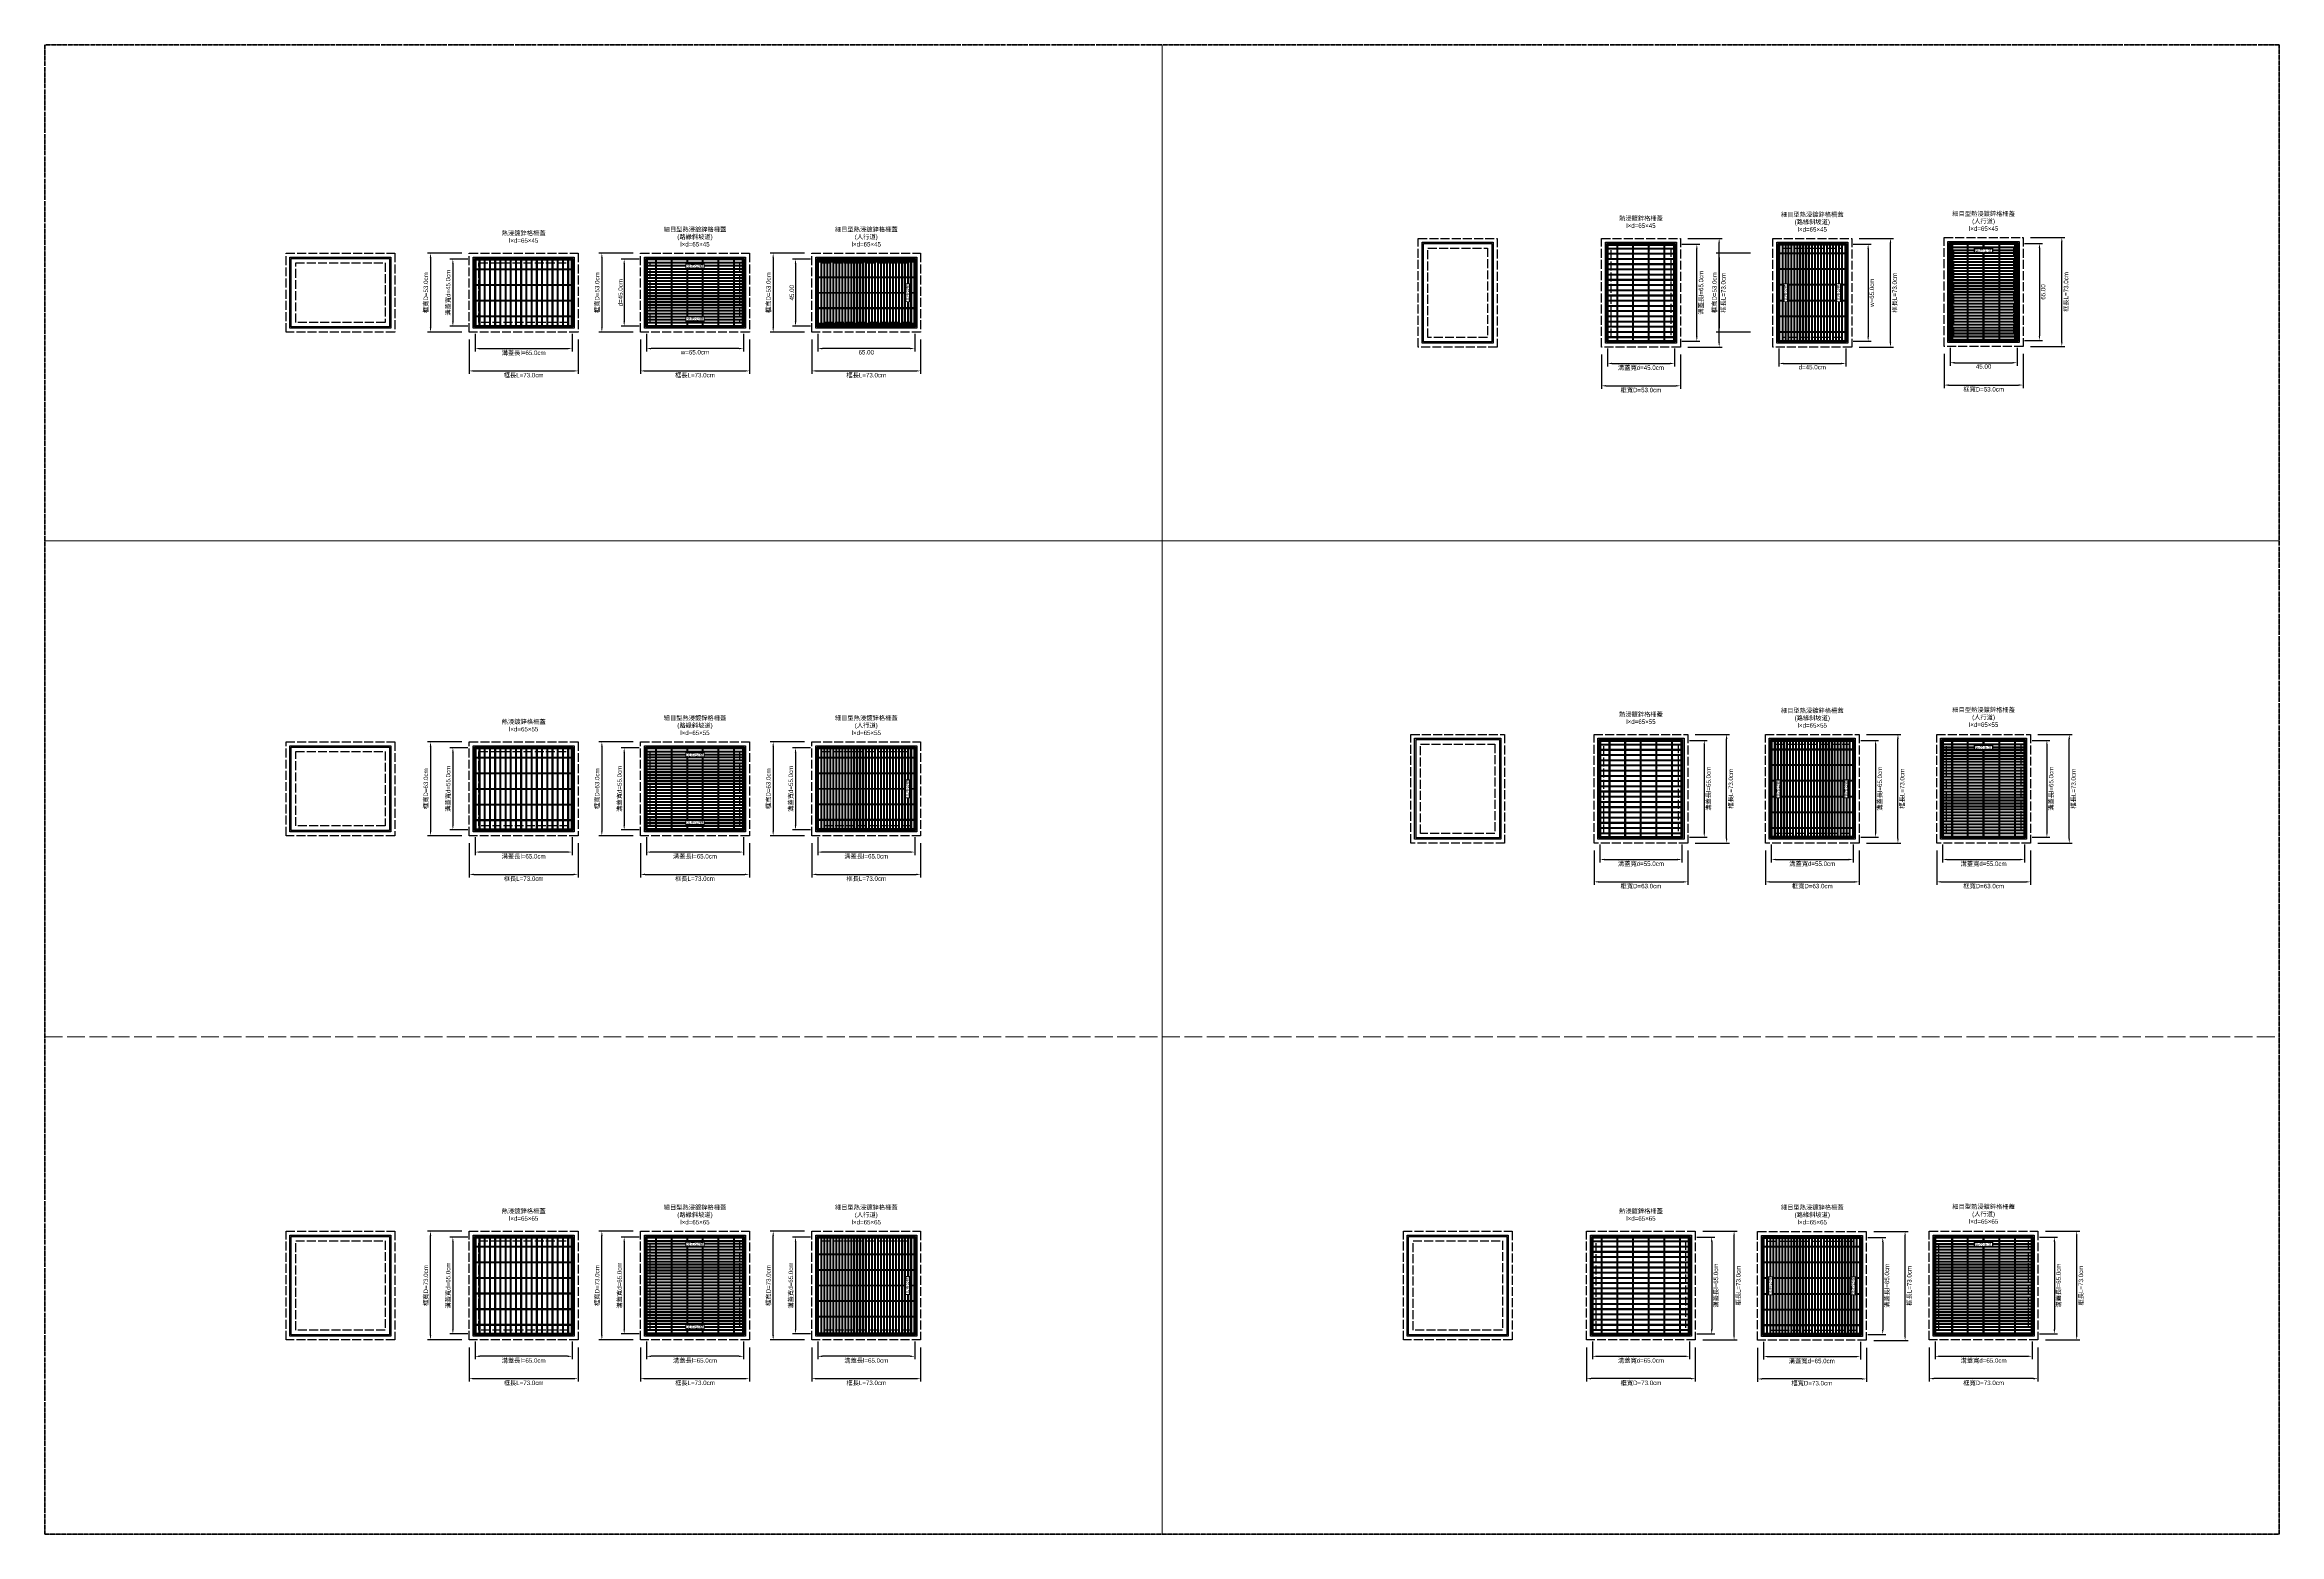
# Model space of a CAD drawing. Extents: x -7340 to 3675, y -3342 to 777.
# Drawn here: x 300 to 1800, y -1397 to -397 of the extents above; entities that cross this region are included whole.
import ezdxf

# ---------------------------------------------------------------- set-up
doc = ezdxf.new("R2010")
doc.units = 0
doc.header["$MEASUREMENT"] = 0
doc.linetypes.add('ACAD_ISO02W100', pattern=[15, 12, -3])
doc.layers.add('一、3.基本-變更', color=1, linetype='Continuous', lineweight=50)
doc.layers.add('二、6.繪圖-其他施作項目', color=35, linetype='Continuous', lineweight=30)
doc.layers.add('一、4.基本-隱藏', color=9, linetype='ACAD_ISO02W100', lineweight=20, plot=False)
doc.layers.add('三、3.文字-註解文字', color=2, linetype='Continuous')
doc.styles.get("Standard").update_dxf_attribs({"font": 'kaiu.ttf', "height": 2})
doc.styles.add('註解文字', font='MS PGothic.ttf', dxfattribs={"height": 3})
doc.dimstyles.new('註解文字', dxfattribs={"dimtxt": 3, "dimasz": 3, "dimexe": 2, "dimexo": 5, "dimgap": 1, "dimtad": 2, "dimzin": 0, "dimdsep": 46, "dimtxsty": '註解文字', "dimcen": 0.1, "dimclrd": 144, "dimclre": 144, "dimclrt": 256, "dimadec": 0, "dimazin": 0, "dimtfac": 1, "dimtofl": 0, "dimtmove": 0, "dimatfit": 3, "dimfxl": 15, "dimtolj": 1, "dimtzin": 0, "dimlwd": -1, "dimlwe": -1, "dimarcsym": 1})
pattern_1 = [(45, (-583.8608, -359.8457), (-2.65165, 2.65165), []), (45, (-582.977, -359.8457), (-2.65165, 2.65165), []), (45, (-582.093, -359.8457), (-2.65165, 2.65165), []), (45, (-581.209, -359.8457), (-2.65165, 2.65165), [])]
pattern_2 = [(45, (-698.8608, -687.8457), (-2.65165, 2.65165), []), (45, (-697.977, -687.8457), (-2.65165, 2.65165), []), (45, (-697.093, -687.8457), (-2.65165, 2.65165), []), (45, (-696.209, -687.8457), (-2.65165, 2.65165), [])]
pattern_3 = [(45, (-813.8608, -1016.3457), (-2.65165, 2.65165), []), (45, (-812.977, -1016.3457), (-2.65165, 2.65165), []), (45, (-812.093, -1016.3457), (-2.65165, 2.65165), []), (45, (-811.209, -1016.3457), (-2.65165, 2.65165), [])]
pattern_4 = [(135, (1167.8457, -1768.8608), (-2.65165, -2.65165), []), (135, (1167.8457, -1767.977), (-2.65165, -2.65165), []), (135, (1167.8457, -1767.093), (-2.65165, -2.65165), []), (135, (1167.8457, -1766.209), (-2.65165, -2.65165), [])]
pattern_5 = [(135, (1162.8457, -2216.8608), (-2.65165, -2.65165), []), (135, (1162.8457, -2215.977), (-2.65165, -2.65165), []), (135, (1162.8457, -2215.093), (-2.65165, -2.65165), []), (135, (1162.8457, -2214.209), (-2.65165, -2.65165), [])]
pattern_6 = [(135, (1157.8457, -2665.3608), (-2.65165, -2.65165), []), (135, (1157.8457, -2664.477), (-2.65165, -2.65165), []), (135, (1157.8457, -2663.593), (-2.65165, -2.65165), []), (135, (1157.8457, -2662.709), (-2.65165, -2.65165), [])]

# ---------------------------------------------------------------- blocks, each defined once
blk = doc.blocks.new('*D10')
at = {"layer": 'Defpoints', "color": 0, "transparency": 16777216}
for p in [(589, -541), (574, -586), (589, -586)]:
    blk.add_point(p, dxfattribs=at)
at = {"layer": '三、3.文字-註解文字', "color": 144, "transparency": 16777216}
for p, q in [((584, -541), (572, -541)), ((574, -544), (574, -583)), ((584, -586), (572, -586))]:
    blk.add_line(p, q, dxfattribs=at)
for points in [[(573.5, -544), (574.5, -544), (574, -541)], [(573.5, -583), (574.5, -583), (574, -586)]]:
    blk.add_solid(points, dxfattribs=at)
at = {"layer": '三、3.文字-註解文字', "transparency": 16777216, "insert": (571, -563.5), "char_height": 3, "attachment_point": 5, "rotation": 90, "style": '註解文字'}
blk.add_mtext('\\A1;溝蓋寬{\\fMS PGothic|b0|i0|c128|p34;d=45.0cm}', dxfattribs=at)
blk = doc.blocks.new('*D11')
at = {"layer": 'Defpoints', "color": 0, "transparency": 16777216}
for p in [(589, -586), (654, -586), (654, -601)]:
    blk.add_point(p, dxfattribs=at)
at = {"layer": '三、3.文字-註解文字', "color": 144, "transparency": 16777216}
for p, q in [((589, -591), (589, -603)), ((654, -591), (654, -603)), ((592, -601), (651, -601))]:
    blk.add_line(p, q, dxfattribs=at)
for points in [[(592, -600.5), (592, -601.5), (589, -601)], [(651, -600.5), (651, -601.5), (654, -601)]]:
    blk.add_solid(points, dxfattribs=at)
at = {"layer": '三、3.文字-註解文字', "transparency": 16777216, "insert": (621.5, -604), "char_height": 3, "attachment_point": 5, "style": '註解文字'}
blk.add_mtext('\\A1;{\\fMS PGothic|b0|i0|c128|p34;溝蓋長}l{\\fMS PGothic|b0|i0|c128|p34;=65.0cm}', dxfattribs=at)
blk = doc.blocks.new('*D12')
at = {"layer": 'Defpoints', "color": 0, "transparency": 16777216}
for p in [(589, -869), (574, -924), (589, -924)]:
    blk.add_point(p, dxfattribs=at)
at = {"layer": '三、3.文字-註解文字', "color": 144, "transparency": 16777216}
for p, q in [((584, -869), (572, -869)), ((574, -872), (574, -921)), ((584, -924), (572, -924))]:
    blk.add_line(p, q, dxfattribs=at)
for points in [[(573.5, -872), (574.5, -872), (574, -869)], [(573.5, -921), (574.5, -921), (574, -924)]]:
    blk.add_solid(points, dxfattribs=at)
at = {"layer": '三、3.文字-註解文字', "transparency": 16777216, "insert": (571, -896.5), "char_height": 3, "attachment_point": 5, "rotation": 90, "style": '註解文字'}
blk.add_mtext('\\A1;溝蓋寬{\\fMS PGothic|b0|i0|c128|p34;d=55.0cm}', dxfattribs=at)
blk = doc.blocks.new('*D13')
at = {"layer": 'Defpoints', "color": 0, "transparency": 16777216}
for p in [(589, -924), (654, -924), (589, -939)]:
    blk.add_point(p, dxfattribs=at)
at = {"layer": '三、3.文字-註解文字', "color": 144, "transparency": 16777216}
for p, q in [((589, -929), (589, -941)), ((654, -929), (654, -941)), ((651, -939), (592, -939))]:
    blk.add_line(p, q, dxfattribs=at)
for points in [[(592, -938.5), (592, -939.5), (589, -939)], [(651, -938.5), (651, -939.5), (654, -939)]]:
    blk.add_solid(points, dxfattribs=at)
at = {"layer": '三、3.文字-註解文字', "transparency": 16777216, "insert": (621.5, -942), "char_height": 3, "attachment_point": 5, "style": '註解文字'}
blk.add_mtext('\\A1;溝蓋長l{\\fMS PGothic|b0|i0|c128|p34;=65.0cm}', dxfattribs=at)
blk = doc.blocks.new('*D14')
at = {"layer": 'Defpoints', "color": 0, "transparency": 16777216}
for p in [(589, -1197.5), (574, -1262.5), (589, -1262.5)]:
    blk.add_point(p, dxfattribs=at)
at = {"layer": '三、3.文字-註解文字', "color": 144, "transparency": 16777216}
for p, q in [((584, -1197.5), (572, -1197.5)), ((574, -1200.5), (574, -1259.5)), ((584, -1262.5), (572, -1262.5))]:
    blk.add_line(p, q, dxfattribs=at)
for points in [[(573.5, -1200.5), (574.5, -1200.5), (574, -1197.5)], [(573.5, -1259.5), (574.5, -1259.5), (574, -1262.5)]]:
    blk.add_solid(points, dxfattribs=at)
at = {"layer": '三、3.文字-註解文字', "transparency": 16777216, "insert": (571, -1230), "char_height": 3, "attachment_point": 5, "rotation": 90, "style": '註解文字'}
blk.add_mtext('\\A1;溝蓋寬{\\fMS PGothic|b0|i0|c128|p34;d=65.0cm}', dxfattribs=at)
blk = doc.blocks.new('*D15')
at = {"layer": 'Defpoints', "color": 0, "transparency": 16777216}
for p in [(589, -1262.5), (654, -1262.5), (589, -1277.5)]:
    blk.add_point(p, dxfattribs=at)
at = {"layer": '三、3.文字-註解文字', "color": 144, "transparency": 16777216}
for p, q in [((589, -1267.5), (589, -1279.5)), ((654, -1267.5), (654, -1279.5)), ((651, -1277.5), (592, -1277.5))]:
    blk.add_line(p, q, dxfattribs=at)
for points in [[(592, -1277), (592, -1278), (589, -1277.5)], [(651, -1277), (651, -1278), (654, -1277.5)]]:
    blk.add_solid(points, dxfattribs=at)
at = {"layer": '三、3.文字-註解文字', "transparency": 16777216, "insert": (621.5, -1280.5), "char_height": 3, "attachment_point": 5, "style": '註解文字'}
blk.add_mtext('\\A1;溝蓋長l{\\fMS PGothic|b0|i0|c128|p34;=65.0cm}', dxfattribs=at)
blk = doc.blocks.new('*D16')
at = {"layer": 'Defpoints', "color": 0, "transparency": 16777216}
for p in [(704, -541), (689, -586), (704, -586)]:
    blk.add_point(p, dxfattribs=at)
at = {"layer": '三、3.文字-註解文字', "color": 144, "transparency": 16777216}
for p, q in [((699, -541), (687, -541)), ((689, -544), (689, -583)), ((699, -586), (687, -586))]:
    blk.add_line(p, q, dxfattribs=at)
for points in [[(688.5, -544), (689.5, -544), (689, -541)], [(688.5, -583), (689.5, -583), (689, -586)]]:
    blk.add_solid(points, dxfattribs=at)
at = {"layer": '三、3.文字-註解文字', "transparency": 16777216, "insert": (686.5, -563.5), "char_height": 3, "attachment_point": 5, "rotation": 90, "style": '註解文字'}
blk.add_mtext('\\A1;{\\fMS PGothic|b0|i0|c128|p34;d=45.0cm}', dxfattribs=at)
blk = doc.blocks.new('*D17')
at = {"layer": 'Defpoints', "color": 0, "transparency": 16777216}
for p in [(704, -586), (769, -586), (704, -601)]:
    blk.add_point(p, dxfattribs=at)
at = {"layer": '三、3.文字-註解文字', "color": 144, "transparency": 16777216}
for p, q in [((704, -591), (704, -603)), ((769, -591), (769, -603)), ((766, -601), (707, -601))]:
    blk.add_line(p, q, dxfattribs=at)
for points in [[(707, -600.5), (707, -601.5), (704, -601)], [(766, -600.5), (766, -601.5), (769, -601)]]:
    blk.add_solid(points, dxfattribs=at)
at = {"layer": '三、3.文字-註解文字', "transparency": 16777216, "insert": (736.5, -603.5), "char_height": 3, "attachment_point": 5, "style": '註解文字'}
blk.add_mtext('\\A1;{\\fMS PGothic|b0|i0|c128|p34;w=65.0cm}', dxfattribs=at)
blk = doc.blocks.new('*D18')
at = {"layer": 'Defpoints', "color": 0, "transparency": 16777216}
for p in [(704, -869), (689, -924), (704, -924)]:
    blk.add_point(p, dxfattribs=at)
at = {"layer": '三、3.文字-註解文字', "color": 144, "transparency": 16777216}
for p, q in [((699, -869), (687, -869)), ((689, -872), (689, -921)), ((699, -924), (687, -924))]:
    blk.add_line(p, q, dxfattribs=at)
for points in [[(688.5, -872), (689.5, -872), (689, -869)], [(688.5, -921), (689.5, -921), (689, -924)]]:
    blk.add_solid(points, dxfattribs=at)
at = {"layer": '三、3.文字-註解文字', "transparency": 16777216, "insert": (686, -896.5), "char_height": 3, "attachment_point": 5, "rotation": 90, "style": '註解文字'}
blk.add_mtext('\\A1;溝蓋寬{\\fMS PGothic|b0|i0|c128|p34;d=55.0cm}', dxfattribs=at)
blk = doc.blocks.new('*D19')
at = {"layer": 'Defpoints', "color": 0, "transparency": 16777216}
for p in [(704, -924), (769, -924), (704, -939)]:
    blk.add_point(p, dxfattribs=at)
at = {"layer": '三、3.文字-註解文字', "color": 144, "transparency": 16777216}
for p, q in [((704, -929), (704, -941)), ((769, -929), (769, -941)), ((766, -939), (707, -939))]:
    blk.add_line(p, q, dxfattribs=at)
for points in [[(707, -938.5), (707, -939.5), (704, -939)], [(766, -938.5), (766, -939.5), (769, -939)]]:
    blk.add_solid(points, dxfattribs=at)
at = {"layer": '三、3.文字-註解文字', "transparency": 16777216, "insert": (736.5, -942), "char_height": 3, "attachment_point": 5, "style": '註解文字'}
blk.add_mtext('\\A1;溝蓋長l{\\fMS PGothic|b0|i0|c128|p34;=65.0cm}', dxfattribs=at)
blk = doc.blocks.new('*D20')
at = {"layer": 'Defpoints', "color": 0, "transparency": 16777216}
for p in [(704, -1197.5), (689, -1262.5), (704, -1262.5)]:
    blk.add_point(p, dxfattribs=at)
at = {"layer": '三、3.文字-註解文字', "color": 144, "transparency": 16777216}
for p, q in [((699, -1197.5), (687, -1197.5)), ((689, -1200.5), (689, -1259.5)), ((699, -1262.5), (687, -1262.5))]:
    blk.add_line(p, q, dxfattribs=at)
for points in [[(688.5, -1200.5), (689.5, -1200.5), (689, -1197.5)], [(688.5, -1259.5), (689.5, -1259.5), (689, -1262.5)]]:
    blk.add_solid(points, dxfattribs=at)
at = {"layer": '三、3.文字-註解文字', "transparency": 16777216, "insert": (686, -1230), "char_height": 3, "attachment_point": 5, "rotation": 90, "style": '註解文字'}
blk.add_mtext('\\A1;溝蓋寬{\\fMS PGothic|b0|i0|c128|p34;d=65.0cm}', dxfattribs=at)
blk = doc.blocks.new('*D21')
at = {"layer": 'Defpoints', "color": 0, "transparency": 16777216}
for p in [(704, -1262.5), (769, -1262.5), (704, -1277.5)]:
    blk.add_point(p, dxfattribs=at)
at = {"layer": '三、3.文字-註解文字', "color": 144, "transparency": 16777216}
for p, q in [((704, -1267.5), (704, -1279.5)), ((769, -1267.5), (769, -1279.5)), ((766, -1277.5), (707, -1277.5))]:
    blk.add_line(p, q, dxfattribs=at)
for points in [[(707, -1277), (707, -1278), (704, -1277.5)], [(766, -1277), (766, -1278), (769, -1277.5)]]:
    blk.add_solid(points, dxfattribs=at)
at = {"layer": '三、3.文字-註解文字', "transparency": 16777216, "insert": (736.5, -1280.5), "char_height": 3, "attachment_point": 5, "style": '註解文字'}
blk.add_mtext('\\A1;溝蓋長l{\\fMS PGothic|b0|i0|c128|p34;=65.0cm}', dxfattribs=at)
blk = doc.blocks.new('*D36')
at = {"layer": 'Defpoints', "color": 0, "transparency": 16777216}
for p in [(819, -541), (804, -586), (819, -586)]:
    blk.add_point(p, dxfattribs=at)
at = {"layer": '三、3.文字-註解文字', "color": 144, "transparency": 16777216}
for p, q in [((814, -541), (802, -541)), ((804, -544), (804, -583)), ((814, -586), (802, -586))]:
    blk.add_line(p, q, dxfattribs=at)
for points in [[(803.5, -544), (804.5, -544), (804, -541)], [(803.5, -583), (804.5, -583), (804, -586)]]:
    blk.add_solid(points, dxfattribs=at)
at = {"layer": '三、3.文字-註解文字', "transparency": 16777216, "insert": (801.5, -563.5), "char_height": 3, "attachment_point": 5, "rotation": 90, "style": '註解文字'}
blk.add_mtext('\\A1;45.00', dxfattribs=at)
blk = doc.blocks.new('*D37')
at = {"layer": 'Defpoints', "color": 0, "transparency": 16777216}
for p in [(819, -586), (884, -586), (819, -601)]:
    blk.add_point(p, dxfattribs=at)
at = {"layer": '三、3.文字-註解文字', "color": 144, "transparency": 16777216}
for p, q in [((819, -591), (819, -603)), ((884, -591), (884, -603)), ((881, -601), (822, -601))]:
    blk.add_line(p, q, dxfattribs=at)
for points in [[(822, -600.5), (822, -601.5), (819, -601)], [(881, -600.5), (881, -601.5), (884, -601)]]:
    blk.add_solid(points, dxfattribs=at)
at = {"layer": '三、3.文字-註解文字', "transparency": 16777216, "insert": (851.5, -603.5), "char_height": 3, "attachment_point": 5, "style": '註解文字'}
blk.add_mtext('\\A1;65.00', dxfattribs=at)
blk = doc.blocks.new('*D38')
at = {"layer": 'Defpoints', "color": 0, "transparency": 16777216}
for p in [(819, -869), (804, -924), (819, -924)]:
    blk.add_point(p, dxfattribs=at)
at = {"layer": '三、3.文字-註解文字', "color": 144, "transparency": 16777216}
for p, q in [((814, -869), (802, -869)), ((804, -872), (804, -921)), ((814, -924), (802, -924))]:
    blk.add_line(p, q, dxfattribs=at)
for points in [[(803.5, -872), (804.5, -872), (804, -869)], [(803.5, -921), (804.5, -921), (804, -924)]]:
    blk.add_solid(points, dxfattribs=at)
at = {"layer": '三、3.文字-註解文字', "transparency": 16777216, "insert": (801, -896.5), "char_height": 3, "attachment_point": 5, "rotation": 90, "style": '註解文字'}
blk.add_mtext('\\A1;溝蓋寬d=55.0cm', dxfattribs=at)
blk = doc.blocks.new('*D39')
at = {"layer": 'Defpoints', "color": 0, "transparency": 16777216}
for p in [(819, -924), (884, -924), (819, -939)]:
    blk.add_point(p, dxfattribs=at)
at = {"layer": '三、3.文字-註解文字', "color": 144, "transparency": 16777216}
for p, q in [((819, -929), (819, -941)), ((884, -929), (884, -941)), ((881, -939), (822, -939))]:
    blk.add_line(p, q, dxfattribs=at)
for points in [[(822, -938.5), (822, -939.5), (819, -939)], [(881, -938.5), (881, -939.5), (884, -939)]]:
    blk.add_solid(points, dxfattribs=at)
at = {"layer": '三、3.文字-註解文字', "transparency": 16777216, "insert": (851.5, -942), "char_height": 3, "attachment_point": 5, "style": '註解文字'}
blk.add_mtext('\\A1;溝蓋長l=65.0cm', dxfattribs=at)
blk = doc.blocks.new('*D40')
at = {"layer": 'Defpoints', "color": 0, "transparency": 16777216}
for p in [(819, -1197.5), (804, -1262.5), (819, -1262.5)]:
    blk.add_point(p, dxfattribs=at)
at = {"layer": '三、3.文字-註解文字', "color": 144, "transparency": 16777216}
for p, q in [((814, -1197.5), (802, -1197.5)), ((804, -1200.5), (804, -1259.5)), ((814, -1262.5), (802, -1262.5))]:
    blk.add_line(p, q, dxfattribs=at)
for points in [[(803.5, -1200.5), (804.5, -1200.5), (804, -1197.5)], [(803.5, -1259.5), (804.5, -1259.5), (804, -1262.5)]]:
    blk.add_solid(points, dxfattribs=at)
at = {"layer": '三、3.文字-註解文字', "transparency": 16777216, "insert": (801, -1230), "char_height": 3, "attachment_point": 5, "rotation": 90, "style": '註解文字'}
blk.add_mtext('\\A1;溝蓋寬d=65.0cm', dxfattribs=at)
blk = doc.blocks.new('*D41')
at = {"layer": 'Defpoints', "color": 0, "transparency": 16777216}
for p in [(819, -1262.5), (884, -1262.5), (819, -1277.5)]:
    blk.add_point(p, dxfattribs=at)
at = {"layer": '三、3.文字-註解文字', "color": 144, "transparency": 16777216}
for p, q in [((819, -1267.5), (819, -1279.5)), ((884, -1267.5), (884, -1279.5)), ((881, -1277.5), (822, -1277.5))]:
    blk.add_line(p, q, dxfattribs=at)
for points in [[(822, -1277), (822, -1278), (819, -1277.5)], [(881, -1277), (881, -1278), (884, -1277.5)]]:
    blk.add_solid(points, dxfattribs=at)
at = {"layer": '三、3.文字-註解文字', "transparency": 16777216, "insert": (851.5, -1280.5), "char_height": 3, "attachment_point": 5, "style": '註解文字'}
blk.add_mtext('\\A1;{\\fMS PGothic|b0|i0|c128|p34;溝蓋長l}={\\fMS PGothic|b0|i0|c128|p34;65.0cm}', dxfattribs=at)
blk = doc.blocks.new('*D42')
at = {"layer": 'Defpoints', "color": 0, "transparency": 16777216}
for p in [(585, -590), (658, -590), (658, -616)]:
    blk.add_point(p, dxfattribs=at)
at = {"layer": '三、3.文字-註解文字', "color": 144, "transparency": 16777216}
for p, q in [((585, -595), (585, -618)), ((658, -595), (658, -618)), ((588, -616), (655, -616))]:
    blk.add_line(p, q, dxfattribs=at)
for points in [[(588, -615.5), (588, -616.5), (585, -616)], [(655, -615.5), (655, -616.5), (658, -616)]]:
    blk.add_solid(points, dxfattribs=at)
at = {"layer": '三、3.文字-註解文字', "transparency": 16777216, "insert": (621.5, -619), "char_height": 3, "attachment_point": 5, "style": '註解文字'}
blk.add_mtext('\\A1;框長L=73.0cm', dxfattribs=at)
blk = doc.blocks.new('*D43')
at = {"layer": 'Defpoints', "color": 0, "transparency": 16777216}
for p in [(585, -537), (559, -590), (585, -590)]:
    blk.add_point(p, dxfattribs=at)
at = {"layer": '三、3.文字-註解文字', "color": 144, "transparency": 16777216}
for p, q in [((580, -537), (557, -537)), ((559, -540), (559, -587)), ((580, -590), (557, -590))]:
    blk.add_line(p, q, dxfattribs=at)
for points in [[(558.5, -540), (559.5, -540), (559, -537)], [(558.5, -587), (559.5, -587), (559, -590)]]:
    blk.add_solid(points, dxfattribs=at)
at = {"layer": '三、3.文字-註解文字', "transparency": 16777216, "insert": (556, -563.5), "char_height": 3, "attachment_point": 5, "rotation": 90, "style": '註解文字'}
blk.add_mtext('\\A1;框寬D=53.0cm', dxfattribs=at)
blk = doc.blocks.new('*D44')
at = {"layer": 'Defpoints', "color": 0, "transparency": 16777216}
for p in [(700, -590), (773, -590), (773, -616)]:
    blk.add_point(p, dxfattribs=at)
at = {"layer": '三、3.文字-註解文字', "color": 144, "transparency": 16777216}
for p, q in [((700, -595), (700, -618)), ((773, -595), (773, -618)), ((703, -616), (770, -616))]:
    blk.add_line(p, q, dxfattribs=at)
for points in [[(703, -615.5), (703, -616.5), (700, -616)], [(770, -615.5), (770, -616.5), (773, -616)]]:
    blk.add_solid(points, dxfattribs=at)
at = {"layer": '三、3.文字-註解文字', "transparency": 16777216, "insert": (736.5, -619), "char_height": 3, "attachment_point": 5, "style": '註解文字'}
blk.add_mtext('\\A1;框長L=73.0cm', dxfattribs=at)
blk = doc.blocks.new('*D45')
at = {"layer": 'Defpoints', "color": 0, "transparency": 16777216}
for p in [(815, -537), (789, -590), (815, -590)]:
    blk.add_point(p, dxfattribs=at)
at = {"layer": '三、3.文字-註解文字', "color": 144, "transparency": 16777216}
for p, q in [((810, -537), (787, -537)), ((789, -540), (789, -587)), ((810, -590), (787, -590))]:
    blk.add_line(p, q, dxfattribs=at)
for points in [[(788.5, -540), (789.5, -540), (789, -537)], [(788.5, -587), (789.5, -587), (789, -590)]]:
    blk.add_solid(points, dxfattribs=at)
at = {"layer": '三、3.文字-註解文字', "transparency": 16777216, "insert": (786, -563.5), "char_height": 3, "attachment_point": 5, "rotation": 90, "style": '註解文字'}
blk.add_mtext('\\A1;框寬D=53.0cm', dxfattribs=at)
blk = doc.blocks.new('*D22')
at = {"layer": 'Defpoints', "color": 0, "transparency": 16777216}
for p in [(815, -590), (888, -590), (888, -616)]:
    blk.add_point(p, dxfattribs=at)
at = {"layer": '三、3.文字-註解文字', "color": 144, "transparency": 16777216}
for p, q in [((815, -595), (815, -618)), ((888, -595), (888, -618)), ((818, -616), (885, -616))]:
    blk.add_line(p, q, dxfattribs=at)
for points in [[(818, -615.5), (818, -616.5), (815, -616)], [(885, -615.5), (885, -616.5), (888, -616)]]:
    blk.add_solid(points, dxfattribs=at)
at = {"layer": '三、3.文字-註解文字', "transparency": 16777216, "insert": (851.5, -619), "char_height": 3, "attachment_point": 5, "style": '註解文字'}
blk.add_mtext('\\A1;框長L=73.0cm', dxfattribs=at)
blk = doc.blocks.new('*D23')
at = {"layer": 'Defpoints', "color": 0, "transparency": 16777216}
for p in [(585, -928), (658, -928), (658, -954)]:
    blk.add_point(p, dxfattribs=at)
at = {"layer": '三、3.文字-註解文字', "color": 144, "transparency": 16777216}
for p, q in [((585, -933), (585, -956)), ((658, -933), (658, -956)), ((588, -954), (655, -954))]:
    blk.add_line(p, q, dxfattribs=at)
for points in [[(588, -953.5), (588, -954.5), (585, -954)], [(655, -953.5), (655, -954.5), (658, -954)]]:
    blk.add_solid(points, dxfattribs=at)
at = {"layer": '三、3.文字-註解文字', "transparency": 16777216, "insert": (621.5, -957), "char_height": 3, "attachment_point": 5, "style": '註解文字'}
blk.add_mtext('\\A1;框長L=73.0cm', dxfattribs=at)
blk = doc.blocks.new('*D24')
at = {"layer": 'Defpoints', "color": 0, "transparency": 16777216}
for p in [(585, -865), (559, -928), (585, -928)]:
    blk.add_point(p, dxfattribs=at)
at = {"layer": '三、3.文字-註解文字', "color": 144, "transparency": 16777216}
for p, q in [((580, -865), (557, -865)), ((559, -868), (559, -925)), ((580, -928), (557, -928))]:
    blk.add_line(p, q, dxfattribs=at)
for points in [[(558.5, -868), (559.5, -868), (559, -865)], [(558.5, -925), (559.5, -925), (559, -928)]]:
    blk.add_solid(points, dxfattribs=at)
at = {"layer": '三、3.文字-註解文字', "transparency": 16777216, "insert": (556, -896.5), "char_height": 3, "attachment_point": 5, "rotation": 90, "style": '註解文字'}
blk.add_mtext('\\A1;框寬D=63.0cm', dxfattribs=at)
blk = doc.blocks.new('*D25')
at = {"layer": 'Defpoints', "color": 0, "transparency": 16777216}
for p in [(700, -928), (773, -928), (773, -954)]:
    blk.add_point(p, dxfattribs=at)
at = {"layer": '三、3.文字-註解文字', "color": 144, "transparency": 16777216}
for p, q in [((700, -933), (700, -956)), ((773, -933), (773, -956)), ((703, -954), (770, -954))]:
    blk.add_line(p, q, dxfattribs=at)
for points in [[(703, -953.5), (703, -954.5), (700, -954)], [(770, -953.5), (770, -954.5), (773, -954)]]:
    blk.add_solid(points, dxfattribs=at)
at = {"layer": '三、3.文字-註解文字', "transparency": 16777216, "insert": (736.5, -957), "char_height": 3, "attachment_point": 5, "style": '註解文字'}
blk.add_mtext('\\A1;框長L=73.0cm', dxfattribs=at)
blk = doc.blocks.new('*D26')
at = {"layer": 'Defpoints', "color": 0, "transparency": 16777216}
for p in [(815, -865), (789, -928), (815, -928)]:
    blk.add_point(p, dxfattribs=at)
at = {"layer": '三、3.文字-註解文字', "color": 144, "transparency": 16777216}
for p, q in [((810, -865), (787, -865)), ((789, -868), (789, -925)), ((810, -928), (787, -928))]:
    blk.add_line(p, q, dxfattribs=at)
for points in [[(788.5, -868), (789.5, -868), (789, -865)], [(788.5, -925), (789.5, -925), (789, -928)]]:
    blk.add_solid(points, dxfattribs=at)
at = {"layer": '三、3.文字-註解文字', "transparency": 16777216, "insert": (786, -896.5), "char_height": 3, "attachment_point": 5, "rotation": 90, "style": '註解文字'}
blk.add_mtext('\\A1;框寬D=63.0cm', dxfattribs=at)
blk = doc.blocks.new('*D27')
at = {"layer": 'Defpoints', "color": 0, "transparency": 16777216}
for p in [(815, -928), (888, -928), (888, -954)]:
    blk.add_point(p, dxfattribs=at)
at = {"layer": '三、3.文字-註解文字', "color": 144, "transparency": 16777216}
for p, q in [((815, -933), (815, -956)), ((888, -933), (888, -956)), ((818, -954), (885, -954))]:
    blk.add_line(p, q, dxfattribs=at)
for points in [[(818, -953.5), (818, -954.5), (815, -954)], [(885, -953.5), (885, -954.5), (888, -954)]]:
    blk.add_solid(points, dxfattribs=at)
at = {"layer": '三、3.文字-註解文字', "transparency": 16777216, "insert": (851.5, -957), "char_height": 3, "attachment_point": 5, "style": '註解文字'}
blk.add_mtext('\\A1;框長L=73.0cm', dxfattribs=at)
blk = doc.blocks.new('*D28')
at = {"layer": 'Defpoints', "color": 0, "transparency": 16777216}
for p in [(585, -1266.5), (658, -1266.5), (658, -1292.5)]:
    blk.add_point(p, dxfattribs=at)
at = {"layer": '三、3.文字-註解文字', "color": 144, "transparency": 16777216}
for p, q in [((585, -1271.5), (585, -1294.5)), ((658, -1271.5), (658, -1294.5)), ((588, -1292.5), (655, -1292.5))]:
    blk.add_line(p, q, dxfattribs=at)
for points in [[(588, -1292), (588, -1293), (585, -1292.5)], [(655, -1292), (655, -1293), (658, -1292.5)]]:
    blk.add_solid(points, dxfattribs=at)
at = {"layer": '三、3.文字-註解文字', "transparency": 16777216, "insert": (621.5, -1295.5), "char_height": 3, "attachment_point": 5, "style": '註解文字'}
blk.add_mtext('\\A1;框長L=73.0cm', dxfattribs=at)
blk = doc.blocks.new('*D29')
at = {"layer": 'Defpoints', "color": 0, "transparency": 16777216}
for p in [(559, -1193.5), (585, -1193.5), (585, -1266.5)]:
    blk.add_point(p, dxfattribs=at)
at = {"layer": '三、3.文字-註解文字', "color": 144, "transparency": 16777216}
for p, q in [((580, -1193.5), (557, -1193.5)), ((559, -1263.5), (559, -1196.5)), ((580, -1266.5), (557, -1266.5))]:
    blk.add_line(p, q, dxfattribs=at)
for points in [[(558.5, -1196.5), (559.5, -1196.5), (559, -1193.5)], [(558.5, -1263.5), (559.5, -1263.5), (559, -1266.5)]]:
    blk.add_solid(points, dxfattribs=at)
at = {"layer": '三、3.文字-註解文字', "transparency": 16777216, "insert": (556, -1230), "char_height": 3, "attachment_point": 5, "rotation": 90, "style": '註解文字'}
blk.add_mtext('\\A1;框{\\fMS PGothic|b0|i0|c128|p34;寬D=73.0cm}', dxfattribs=at)
blk = doc.blocks.new('*D30')
at = {"layer": 'Defpoints', "color": 0, "transparency": 16777216}
for p in [(700, -1266.5), (773, -1266.5), (773, -1292.5)]:
    blk.add_point(p, dxfattribs=at)
at = {"layer": '三、3.文字-註解文字', "color": 144, "transparency": 16777216}
for p, q in [((700, -1271.5), (700, -1294.5)), ((773, -1271.5), (773, -1294.5)), ((703, -1292.5), (770, -1292.5))]:
    blk.add_line(p, q, dxfattribs=at)
for points in [[(703, -1292), (703, -1293), (700, -1292.5)], [(770, -1292), (770, -1293), (773, -1292.5)]]:
    blk.add_solid(points, dxfattribs=at)
at = {"layer": '三、3.文字-註解文字', "transparency": 16777216, "insert": (736.5, -1295.5), "char_height": 3, "attachment_point": 5, "style": '註解文字'}
blk.add_mtext('\\A1;框長L=73.0cm', dxfattribs=at)
blk = doc.blocks.new('*D31')
at = {"layer": 'Defpoints', "color": 0, "transparency": 16777216}
for p in [(789, -1193.5), (815, -1193.5), (815, -1266.5)]:
    blk.add_point(p, dxfattribs=at)
at = {"layer": '三、3.文字-註解文字', "color": 144, "transparency": 16777216}
for p, q in [((810, -1193.5), (787, -1193.5)), ((789, -1263.5), (789, -1196.5)), ((810, -1266.5), (787, -1266.5))]:
    blk.add_line(p, q, dxfattribs=at)
for points in [[(788.5, -1196.5), (789.5, -1196.5), (789, -1193.5)], [(788.5, -1263.5), (789.5, -1263.5), (789, -1266.5)]]:
    blk.add_solid(points, dxfattribs=at)
at = {"layer": '三、3.文字-註解文字', "transparency": 16777216, "insert": (786, -1230), "char_height": 3, "attachment_point": 5, "rotation": 90, "style": '註解文字'}
blk.add_mtext('\\A1;框{\\fMS PGothic|b0|i0|c128|p34;寬D=73.0cm}', dxfattribs=at)
blk = doc.blocks.new('*D32')
at = {"layer": 'Defpoints', "color": 0, "transparency": 16777216}
for p in [(815, -1266.5), (888, -1266.5), (888, -1292.5)]:
    blk.add_point(p, dxfattribs=at)
at = {"layer": '三、3.文字-註解文字', "color": 144, "transparency": 16777216}
for p, q in [((815, -1271.5), (815, -1294.5)), ((888, -1271.5), (888, -1294.5)), ((818, -1292.5), (885, -1292.5))]:
    blk.add_line(p, q, dxfattribs=at)
for points in [[(818, -1292), (818, -1293), (815, -1292.5)], [(885, -1292), (885, -1293), (888, -1292.5)]]:
    blk.add_solid(points, dxfattribs=at)
at = {"layer": '三、3.文字-註解文字', "transparency": 16777216, "insert": (851.5, -1295.5), "char_height": 3, "attachment_point": 5, "style": '註解文字'}
blk.add_mtext('\\A1;框長L=73.0cm', dxfattribs=at)
blk = doc.blocks.new('*D33')
at = {"layer": 'Defpoints', "color": 0, "transparency": 16777216}
for p in [(700, -537), (674, -590), (700, -590)]:
    blk.add_point(p, dxfattribs=at)
at = {"layer": '三、3.文字-註解文字', "color": 144, "transparency": 16777216}
for p, q in [((695, -537), (672, -537)), ((674, -540), (674, -587)), ((695, -590), (672, -590))]:
    blk.add_line(p, q, dxfattribs=at)
for points in [[(673.5, -540), (674.5, -540), (674, -537)], [(673.5, -587), (674.5, -587), (674, -590)]]:
    blk.add_solid(points, dxfattribs=at)
at = {"layer": '三、3.文字-註解文字', "transparency": 16777216, "insert": (671, -563.5), "char_height": 3, "attachment_point": 5, "rotation": 90, "style": '註解文字'}
blk.add_mtext('\\A1;框寬D=53.0cm', dxfattribs=at)
blk = doc.blocks.new('*D34')
at = {"layer": 'Defpoints', "color": 0, "transparency": 16777216}
for p in [(700, -865), (674, -928), (700, -928)]:
    blk.add_point(p, dxfattribs=at)
at = {"layer": '三、3.文字-註解文字', "color": 144, "transparency": 16777216}
for p, q in [((695, -865), (672, -865)), ((674, -868), (674, -925)), ((695, -928), (672, -928))]:
    blk.add_line(p, q, dxfattribs=at)
for points in [[(673.5, -868), (674.5, -868), (674, -865)], [(673.5, -925), (674.5, -925), (674, -928)]]:
    blk.add_solid(points, dxfattribs=at)
at = {"layer": '三、3.文字-註解文字', "transparency": 16777216, "insert": (671, -896.5), "char_height": 3, "attachment_point": 5, "rotation": 90, "style": '註解文字'}
blk.add_mtext('\\A1;框寬D=63.0cm', dxfattribs=at)
blk = doc.blocks.new('*D35')
at = {"layer": 'Defpoints', "color": 0, "transparency": 16777216}
for p in [(674, -1193.5), (700, -1193.5), (700, -1266.5)]:
    blk.add_point(p, dxfattribs=at)
at = {"layer": '三、3.文字-註解文字', "color": 144, "transparency": 16777216}
for p, q in [((695, -1193.5), (672, -1193.5)), ((674, -1263.5), (674, -1196.5)), ((695, -1266.5), (672, -1266.5))]:
    blk.add_line(p, q, dxfattribs=at)
for points in [[(673.5, -1196.5), (674.5, -1196.5), (674, -1193.5)], [(673.5, -1263.5), (674.5, -1263.5), (674, -1266.5)]]:
    blk.add_solid(points, dxfattribs=at)
at = {"layer": '三、3.文字-註解文字', "transparency": 16777216, "insert": (671, -1230), "char_height": 3, "attachment_point": 5, "rotation": 90, "style": '註解文字'}
blk.add_mtext('\\A1;框{\\fMS PGothic|b0|i0|c128|p34;寬D=73.0cm}', dxfattribs=at)
blk = doc.blocks.new('*D46')
at = {"layer": 'Defpoints', "color": 0, "transparency": 16777216}
for p in [(1349, -596), (1394, -596), (1394, -611)]:
    blk.add_point(p, dxfattribs=at)
at = {"layer": '三、3.文字-註解文字', "color": 144, "transparency": 16777216}
for p, q in [((1349, -601), (1349, -613)), ((1352, -611), (1391, -611)), ((1394, -601), (1394, -613))]:
    blk.add_line(p, q, dxfattribs=at)
for points in [[(1352, -610.5), (1352, -611.5), (1349, -611)], [(1391, -610.5), (1391, -611.5), (1394, -611)]]:
    blk.add_solid(points, dxfattribs=at)
at = {"layer": '三、3.文字-註解文字', "transparency": 16777216, "insert": (1371.5, -614), "char_height": 3, "attachment_point": 5, "style": '註解文字'}
blk.add_mtext('\\A1;溝蓋寬{\\fMS PGothic|b0|i0|c128|p34;d=45.0cm}', dxfattribs=at)
blk = doc.blocks.new('*D47')
at = {"layer": 'Defpoints', "color": 0, "transparency": 16777216}
for p in [(1394, -531), (1409, -531), (1394, -596)]:
    blk.add_point(p, dxfattribs=at)
at = {"layer": '三、3.文字-註解文字', "color": 144, "transparency": 16777216}
for p, q in [((1399, -531), (1411, -531)), ((1409, -593), (1409, -534)), ((1399, -596), (1411, -596))]:
    blk.add_line(p, q, dxfattribs=at)
for points in [[(1408.5, -534), (1409.5, -534), (1409, -531)], [(1408.5, -593), (1409.5, -593), (1409, -596)]]:
    blk.add_solid(points, dxfattribs=at)
at = {"layer": '三、3.文字-註解文字', "transparency": 16777216, "insert": (1412, -563.5), "char_height": 3, "attachment_point": 5, "rotation": 90, "style": '註解文字'}
blk.add_mtext('\\A1;{\\fMS PGothic|b0|i0|c128|p34;溝蓋長}l{\\fMS PGothic|b0|i0|c128|p34;=65.0cm}', dxfattribs=at)
blk = doc.blocks.new('*D48')
at = {"layer": 'Defpoints', "color": 0, "transparency": 16777216}
for p in [(1344, -929), (1399, -929), (1399, -944)]:
    blk.add_point(p, dxfattribs=at)
at = {"layer": '三、3.文字-註解文字', "color": 144, "transparency": 16777216}
for p, q in [((1344, -934), (1344, -946)), ((1347, -944), (1396, -944)), ((1399, -934), (1399, -946))]:
    blk.add_line(p, q, dxfattribs=at)
for points in [[(1347, -943.5), (1347, -944.5), (1344, -944)], [(1396, -943.5), (1396, -944.5), (1399, -944)]]:
    blk.add_solid(points, dxfattribs=at)
at = {"layer": '三、3.文字-註解文字', "transparency": 16777216, "insert": (1371.5, -947), "char_height": 3, "attachment_point": 5, "style": '註解文字'}
blk.add_mtext('\\A1;溝蓋寬{\\fMS PGothic|b0|i0|c128|p34;d=55.0cm}', dxfattribs=at)
blk = doc.blocks.new('*D49')
at = {"layer": 'Defpoints', "color": 0, "transparency": 16777216}
for p in [(1399, -864), (1399, -929), (1414, -929)]:
    blk.add_point(p, dxfattribs=at)
at = {"layer": '三、3.文字-註解文字', "color": 144, "transparency": 16777216}
for p, q in [((1404, -864), (1416, -864)), ((1414, -867), (1414, -926)), ((1404, -929), (1416, -929))]:
    blk.add_line(p, q, dxfattribs=at)
for points in [[(1413.5, -867), (1414.5, -867), (1414, -864)], [(1413.5, -926), (1414.5, -926), (1414, -929)]]:
    blk.add_solid(points, dxfattribs=at)
at = {"layer": '三、3.文字-註解文字', "transparency": 16777216, "insert": (1417, -896.5), "char_height": 3, "attachment_point": 5, "rotation": 90, "style": '註解文字'}
blk.add_mtext('\\A1;溝蓋長l{\\fMS PGothic|b0|i0|c128|p34;=65.0cm}', dxfattribs=at)
blk = doc.blocks.new('*D50')
at = {"layer": 'Defpoints', "color": 0, "transparency": 16777216}
for p in [(1339, -1262.5), (1404, -1262.5), (1404, -1277.5)]:
    blk.add_point(p, dxfattribs=at)
at = {"layer": '三、3.文字-註解文字', "color": 144, "transparency": 16777216}
for p, q in [((1339, -1267.5), (1339, -1279.5)), ((1404, -1267.5), (1404, -1279.5)), ((1342, -1277.5), (1401, -1277.5))]:
    blk.add_line(p, q, dxfattribs=at)
for points in [[(1342, -1277), (1342, -1278), (1339, -1277.5)], [(1401, -1277), (1401, -1278), (1404, -1277.5)]]:
    blk.add_solid(points, dxfattribs=at)
at = {"layer": '三、3.文字-註解文字', "transparency": 16777216, "insert": (1371.5, -1280.5), "char_height": 3, "attachment_point": 5, "style": '註解文字'}
blk.add_mtext('\\A1;溝蓋寬{\\fMS PGothic|b0|i0|c128|p34;d=65.0cm}', dxfattribs=at)
blk = doc.blocks.new('*D51')
at = {"layer": 'Defpoints', "color": 0, "transparency": 16777216}
for p in [(1404, -1197.5), (1404, -1262.5), (1419, -1262.5)]:
    blk.add_point(p, dxfattribs=at)
at = {"layer": '三、3.文字-註解文字', "color": 144, "transparency": 16777216}
for p, q in [((1409, -1197.5), (1421, -1197.5)), ((1419, -1200.5), (1419, -1259.5)), ((1409, -1262.5), (1421, -1262.5))]:
    blk.add_line(p, q, dxfattribs=at)
for points in [[(1418.5, -1200.5), (1419.5, -1200.5), (1419, -1197.5)], [(1418.5, -1259.5), (1419.5, -1259.5), (1419, -1262.5)]]:
    blk.add_solid(points, dxfattribs=at)
at = {"layer": '三、3.文字-註解文字', "transparency": 16777216, "insert": (1422, -1230), "char_height": 3, "attachment_point": 5, "rotation": 90, "style": '註解文字'}
blk.add_mtext('\\A1;溝蓋長l{\\fMS PGothic|b0|i0|c128|p34;=65.0cm}', dxfattribs=at)
blk = doc.blocks.new('*D52')
at = {"layer": 'Defpoints', "color": 0, "transparency": 16777216}
for p in [(1464, -596), (1509, -596), (1509, -611)]:
    blk.add_point(p, dxfattribs=at)
at = {"layer": '三、3.文字-註解文字', "color": 144, "transparency": 16777216}
for p, q in [((1464, -601), (1464, -613)), ((1467, -611), (1506, -611)), ((1509, -601), (1509, -613))]:
    blk.add_line(p, q, dxfattribs=at)
for points in [[(1467, -610.5), (1467, -611.5), (1464, -611)], [(1506, -610.5), (1506, -611.5), (1509, -611)]]:
    blk.add_solid(points, dxfattribs=at)
at = {"layer": '三、3.文字-註解文字', "transparency": 16777216, "insert": (1486.5, -613.5), "char_height": 3, "attachment_point": 5, "style": '註解文字'}
blk.add_mtext('\\A1;{\\fMS PGothic|b0|i0|c128|p34;d=45.0cm}', dxfattribs=at)
blk = doc.blocks.new('*D53')
at = {"layer": 'Defpoints', "color": 0, "transparency": 16777216}
for p in [(1509, -531), (1509, -596), (1524, -596)]:
    blk.add_point(p, dxfattribs=at)
at = {"layer": '三、3.文字-註解文字', "color": 144, "transparency": 16777216}
for p, q in [((1514, -531), (1526, -531)), ((1524, -534), (1524, -593)), ((1514, -596), (1526, -596))]:
    blk.add_line(p, q, dxfattribs=at)
for points in [[(1523.5, -534), (1524.5, -534), (1524, -531)], [(1523.5, -593), (1524.5, -593), (1524, -596)]]:
    blk.add_solid(points, dxfattribs=at)
at = {"layer": '三、3.文字-註解文字', "transparency": 16777216, "insert": (1526.5, -563.5), "char_height": 3, "attachment_point": 5, "rotation": 90, "style": '註解文字'}
blk.add_mtext('\\A1;{\\fMS PGothic|b0|i0|c128|p34;w=65.0cm}', dxfattribs=at)
blk = doc.blocks.new('*D54')
at = {"layer": 'Defpoints', "color": 0, "transparency": 16777216}
for p in [(1459, -929), (1514, -929), (1514, -944)]:
    blk.add_point(p, dxfattribs=at)
at = {"layer": '三、3.文字-註解文字', "color": 144, "transparency": 16777216}
for p, q in [((1459, -934), (1459, -946)), ((1462, -944), (1511, -944)), ((1514, -934), (1514, -946))]:
    blk.add_line(p, q, dxfattribs=at)
for points in [[(1462, -943.5), (1462, -944.5), (1459, -944)], [(1511, -943.5), (1511, -944.5), (1514, -944)]]:
    blk.add_solid(points, dxfattribs=at)
at = {"layer": '三、3.文字-註解文字', "transparency": 16777216, "insert": (1486.5, -947), "char_height": 3, "attachment_point": 5, "style": '註解文字'}
blk.add_mtext('\\A1;溝蓋寬{\\fMS PGothic|b0|i0|c128|p34;d=55.0cm}', dxfattribs=at)
blk = doc.blocks.new('*D55')
at = {"layer": 'Defpoints', "color": 0, "transparency": 16777216}
for p in [(1514, -864), (1514, -929), (1529, -929)]:
    blk.add_point(p, dxfattribs=at)
at = {"layer": '三、3.文字-註解文字', "color": 144, "transparency": 16777216}
for p, q in [((1519, -864), (1531, -864)), ((1529, -867), (1529, -926)), ((1519, -929), (1531, -929))]:
    blk.add_line(p, q, dxfattribs=at)
for points in [[(1528.5, -867), (1529.5, -867), (1529, -864)], [(1528.5, -926), (1529.5, -926), (1529, -929)]]:
    blk.add_solid(points, dxfattribs=at)
at = {"layer": '三、3.文字-註解文字', "transparency": 16777216, "insert": (1532, -896.5), "char_height": 3, "attachment_point": 5, "rotation": 90, "style": '註解文字'}
blk.add_mtext('\\A1;溝蓋長l{\\fMS PGothic|b0|i0|c128|p34;=65.0cm}', dxfattribs=at)
blk = doc.blocks.new('*D56')
at = {"layer": 'Defpoints', "color": 0, "transparency": 16777216}
for p in [(1453.8, -1262.8), (1518.8, -1262.8), (1518.8, -1277.7)]:
    blk.add_point(p, dxfattribs=at)
at = {"layer": '三、3.文字-註解文字', "color": 144, "transparency": 16777216}
for p, q in [((1453.8, -1267.8), (1453.8, -1279.7)), ((1518.8, -1267.8), (1518.8, -1279.7)), ((1456.8, -1277.7), (1515.8, -1277.7))]:
    blk.add_line(p, q, dxfattribs=at)
for points in [[(1456.8, -1277.2), (1456.8, -1278.2), (1453.8, -1277.7)], [(1515.8, -1277.2), (1515.8, -1278.2), (1518.8, -1277.7)]]:
    blk.add_solid(points, dxfattribs=at)
at = {"layer": '三、3.文字-註解文字', "transparency": 16777216, "insert": (1486.2, -1280.8), "char_height": 3, "attachment_point": 5, "style": '註解文字'}
blk.add_mtext('\\A1;溝蓋寬{\\fMS PGothic|b0|i0|c128|p34;d=65.0cm}', dxfattribs=at)
blk = doc.blocks.new('*D57')
at = {"layer": 'Defpoints', "color": 0, "transparency": 16777216}
for p in [(1518.8, -1197.8), (1518.8, -1262.8), (1533.8, -1262.8)]:
    blk.add_point(p, dxfattribs=at)
at = {"layer": '三、3.文字-註解文字', "color": 144, "transparency": 16777216}
for p, q in [((1523.8, -1197.8), (1535.8, -1197.8)), ((1533.8, -1200.8), (1533.8, -1259.8)), ((1523.8, -1262.8), (1535.8, -1262.8))]:
    blk.add_line(p, q, dxfattribs=at)
for points in [[(1533.3, -1200.8), (1534.3, -1200.8), (1533.8, -1197.8)], [(1533.3, -1259.8), (1534.3, -1259.8), (1533.8, -1262.8)]]:
    blk.add_solid(points, dxfattribs=at)
at = {"layer": '三、3.文字-註解文字', "transparency": 16777216, "insert": (1536.8, -1230.2), "char_height": 3, "attachment_point": 5, "rotation": 90, "style": '註解文字'}
blk.add_mtext('\\A1;溝蓋長l{\\fMS PGothic|b0|i0|c128|p34;=65.0cm}', dxfattribs=at)
blk = doc.blocks.new('*D58')
at = {"layer": 'Defpoints', "color": 0, "transparency": 16777216}
for p in [(1579, -595.5), (1624, -595.5), (1624, -610.5)]:
    blk.add_point(p, dxfattribs=at)
at = {"layer": '三、3.文字-註解文字', "color": 144, "transparency": 16777216}
for p, q in [((1579, -600.5), (1579, -612.5)), ((1582, -610.5), (1621, -610.5)), ((1624, -600.5), (1624, -612.5))]:
    blk.add_line(p, q, dxfattribs=at)
for points in [[(1582, -610), (1582, -611), (1579, -610.5)], [(1621, -610), (1621, -611), (1624, -610.5)]]:
    blk.add_solid(points, dxfattribs=at)
at = {"layer": '三、3.文字-註解文字', "transparency": 16777216, "insert": (1601.5, -613), "char_height": 3, "attachment_point": 5, "style": '註解文字'}
blk.add_mtext('\\A1;45.00', dxfattribs=at)
blk = doc.blocks.new('*D59')
at = {"layer": 'Defpoints', "color": 0, "transparency": 16777216}
for p in [(1624, -530.5), (1624, -595.5), (1639, -595.5)]:
    blk.add_point(p, dxfattribs=at)
at = {"layer": '三、3.文字-註解文字', "color": 144, "transparency": 16777216}
for p, q in [((1629, -530.5), (1641, -530.5)), ((1639, -533.5), (1639, -592.5)), ((1629, -595.5), (1641, -595.5))]:
    blk.add_line(p, q, dxfattribs=at)
for points in [[(1638.5, -533.5), (1639.5, -533.5), (1639, -530.5)], [(1638.5, -592.5), (1639.5, -592.5), (1639, -595.5)]]:
    blk.add_solid(points, dxfattribs=at)
at = {"layer": '三、3.文字-註解文字', "transparency": 16777216, "insert": (1641.5, -563), "char_height": 3, "attachment_point": 5, "rotation": 90, "style": '註解文字'}
blk.add_mtext('\\A1;65.00', dxfattribs=at)
blk = doc.blocks.new('*D60')
at = {"layer": 'Defpoints', "color": 0, "transparency": 16777216}
for p in [(1574, -929), (1629, -929), (1629, -944)]:
    blk.add_point(p, dxfattribs=at)
at = {"layer": '三、3.文字-註解文字', "color": 144, "transparency": 16777216}
for p, q in [((1574, -934), (1574, -946)), ((1577, -944), (1626, -944)), ((1629, -934), (1629, -946))]:
    blk.add_line(p, q, dxfattribs=at)
for points in [[(1577, -943.5), (1577, -944.5), (1574, -944)], [(1626, -943.5), (1626, -944.5), (1629, -944)]]:
    blk.add_solid(points, dxfattribs=at)
at = {"layer": '三、3.文字-註解文字', "transparency": 16777216, "insert": (1601.5, -947), "char_height": 3, "attachment_point": 5, "style": '註解文字'}
blk.add_mtext('\\A1;溝蓋寬d=55.0cm', dxfattribs=at)
blk = doc.blocks.new('*D70')
at = {"layer": 'Defpoints', "color": 0, "transparency": 16777216}
for p in [(1629, -864), (1629, -929), (1644, -929)]:
    blk.add_point(p, dxfattribs=at)
at = {"layer": '三、3.文字-註解文字', "color": 144, "transparency": 16777216}
for p, q in [((1634, -864), (1646, -864)), ((1644, -867), (1644, -926)), ((1634, -929), (1646, -929))]:
    blk.add_line(p, q, dxfattribs=at)
for points in [[(1643.5, -867), (1644.5, -867), (1644, -864)], [(1643.5, -926), (1644.5, -926), (1644, -929)]]:
    blk.add_solid(points, dxfattribs=at)
at = {"layer": '三、3.文字-註解文字', "transparency": 16777216, "insert": (1647, -896.5), "char_height": 3, "attachment_point": 5, "rotation": 90, "style": '註解文字'}
blk.add_mtext('\\A1;溝蓋長l=65.0cm', dxfattribs=at)
blk = doc.blocks.new('*D71')
at = {"layer": 'Defpoints', "color": 0, "transparency": 16777216}
for p in [(1569, -1262.5), (1634, -1262.5), (1634, -1277.5)]:
    blk.add_point(p, dxfattribs=at)
at = {"layer": '三、3.文字-註解文字', "color": 144, "transparency": 16777216}
for p, q in [((1569, -1267.5), (1569, -1279.5)), ((1634, -1267.5), (1634, -1279.5)), ((1572, -1277.5), (1631, -1277.5))]:
    blk.add_line(p, q, dxfattribs=at)
for points in [[(1572, -1277), (1572, -1278), (1569, -1277.5)], [(1631, -1277), (1631, -1278), (1634, -1277.5)]]:
    blk.add_solid(points, dxfattribs=at)
at = {"layer": '三、3.文字-註解文字', "transparency": 16777216, "insert": (1601.5, -1280.5), "char_height": 3, "attachment_point": 5, "style": '註解文字'}
blk.add_mtext('\\A1;溝蓋寬d=65.0cm', dxfattribs=at)
blk = doc.blocks.new('*D72')
at = {"layer": 'Defpoints', "color": 0, "transparency": 16777216}
for p in [(1634, -1197.5), (1634, -1262.5), (1649, -1262.5)]:
    blk.add_point(p, dxfattribs=at)
at = {"layer": '三、3.文字-註解文字', "color": 144, "transparency": 16777216}
for p, q in [((1639, -1197.5), (1651, -1197.5)), ((1649, -1200.5), (1649, -1259.5)), ((1639, -1262.5), (1651, -1262.5))]:
    blk.add_line(p, q, dxfattribs=at)
for points in [[(1648.5, -1200.5), (1649.5, -1200.5), (1649, -1197.5)], [(1648.5, -1259.5), (1649.5, -1259.5), (1649, -1262.5)]]:
    blk.add_solid(points, dxfattribs=at)
at = {"layer": '三、3.文字-註解文字', "transparency": 16777216, "insert": (1652, -1230), "char_height": 3, "attachment_point": 5, "rotation": 90, "style": '註解文字'}
blk.add_mtext('\\A1;{\\fMS PGothic|b0|i0|c128|p34;溝蓋長l}={\\fMS PGothic|b0|i0|c128|p34;65.0cm}', dxfattribs=at)
blk = doc.blocks.new('*D73')
at = {"layer": 'Defpoints', "color": 0, "transparency": 16777216}
for p in [(1398, -527), (1424, -527), (1398, -600)]:
    blk.add_point(p, dxfattribs=at)
at = {"layer": '三、3.文字-註解文字', "color": 144, "transparency": 16777216}
for p, q in [((1403, -527), (1426, -527)), ((1424, -597), (1424, -530)), ((1403, -600), (1426, -600))]:
    blk.add_line(p, q, dxfattribs=at)
for points in [[(1423.5, -530), (1424.5, -530), (1424, -527)], [(1423.5, -597), (1424.5, -597), (1424, -600)]]:
    blk.add_solid(points, dxfattribs=at)
at = {"layer": '三、3.文字-註解文字', "transparency": 16777216, "insert": (1427, -563.5), "char_height": 3, "attachment_point": 5, "rotation": 90, "style": '註解文字'}
blk.add_mtext('\\A1;框長L=73.0cm', dxfattribs=at)
blk = doc.blocks.new('*D74')
at = {"layer": 'Defpoints', "color": 0, "transparency": 16777216}
for p in [(1345, -600), (1398, -600), (1398, -626)]:
    blk.add_point(p, dxfattribs=at)
at = {"layer": '三、3.文字-註解文字', "color": 144, "transparency": 16777216}
for p, q in [((1345, -605), (1345, -628)), ((1398, -605), (1398, -628)), ((1348, -626), (1395, -626))]:
    blk.add_line(p, q, dxfattribs=at)
for points in [[(1348, -625.5), (1348, -626.5), (1345, -626)], [(1395, -625.5), (1395, -626.5), (1398, -626)]]:
    blk.add_solid(points, dxfattribs=at)
at = {"layer": '三、3.文字-註解文字', "transparency": 16777216, "insert": (1371.5, -629), "char_height": 3, "attachment_point": 5, "style": '註解文字'}
blk.add_mtext('\\A1;框寬D=53.0cm', dxfattribs=at)
blk = doc.blocks.new('*D75')
at = {"layer": 'Defpoints', "color": 0, "transparency": 16777216}
for p in [(1513, -527), (1539, -527), (1513, -600)]:
    blk.add_point(p, dxfattribs=at)
at = {"layer": '三、3.文字-註解文字', "color": 144, "transparency": 16777216}
for p, q in [((1518, -527), (1541, -527)), ((1539, -597), (1539, -530)), ((1518, -600), (1541, -600))]:
    blk.add_line(p, q, dxfattribs=at)
for points in [[(1538.5, -530), (1539.5, -530), (1539, -527)], [(1538.5, -597), (1539.5, -597), (1539, -600)]]:
    blk.add_solid(points, dxfattribs=at)
at = {"layer": '三、3.文字-註解文字', "transparency": 16777216, "insert": (1542, -563.5), "char_height": 3, "attachment_point": 5, "rotation": 90, "style": '註解文字'}
blk.add_mtext('\\A1;框長L=73.0cm', dxfattribs=at)
blk = doc.blocks.new('*D76')
at = {"layer": 'Defpoints', "color": 0, "transparency": 16777216}
for p in [(1575, -599.5), (1628, -599.5), (1628, -625.5)]:
    blk.add_point(p, dxfattribs=at)
at = {"layer": '三、3.文字-註解文字', "color": 144, "transparency": 16777216}
for p, q in [((1575, -604.5), (1575, -627.5)), ((1628, -604.5), (1628, -627.5)), ((1578, -625.5), (1625, -625.5))]:
    blk.add_line(p, q, dxfattribs=at)
for points in [[(1578, -625), (1578, -626), (1575, -625.5)], [(1625, -625), (1625, -626), (1628, -625.5)]]:
    blk.add_solid(points, dxfattribs=at)
at = {"layer": '三、3.文字-註解文字', "transparency": 16777216, "insert": (1601.5, -628.5), "char_height": 3, "attachment_point": 5, "style": '註解文字'}
blk.add_mtext('\\A1;框寬D=53.0cm', dxfattribs=at)
blk = doc.blocks.new('*D77')
at = {"layer": 'Defpoints', "color": 0, "transparency": 16777216}
for p in [(1628, -526.5), (1654, -526.5), (1628, -599.5)]:
    blk.add_point(p, dxfattribs=at)
at = {"layer": '三、3.文字-註解文字', "color": 144, "transparency": 16777216}
for p, q in [((1633, -526.5), (1656, -526.5)), ((1654, -596.5), (1654, -529.5)), ((1633, -599.5), (1656, -599.5))]:
    blk.add_line(p, q, dxfattribs=at)
for points in [[(1653.5, -529.5), (1654.5, -529.5), (1654, -526.5)], [(1653.5, -596.5), (1654.5, -596.5), (1654, -599.5)]]:
    blk.add_solid(points, dxfattribs=at)
at = {"layer": '三、3.文字-註解文字', "transparency": 16777216, "insert": (1657, -563), "char_height": 3, "attachment_point": 5, "rotation": 90, "style": '註解文字'}
blk.add_mtext('\\A1;框長L=73.0cm', dxfattribs=at)
blk = doc.blocks.new('*D78')
at = {"layer": 'Defpoints', "color": 0, "transparency": 16777216}
for p in [(1403, -860), (1429, -860), (1403, -933)]:
    blk.add_point(p, dxfattribs=at)
at = {"layer": '三、3.文字-註解文字', "color": 144, "transparency": 16777216}
for p, q in [((1408, -860), (1431, -860)), ((1429, -930), (1429, -863)), ((1408, -933), (1431, -933))]:
    blk.add_line(p, q, dxfattribs=at)
for points in [[(1428.5, -863), (1429.5, -863), (1429, -860)], [(1428.5, -930), (1429.5, -930), (1429, -933)]]:
    blk.add_solid(points, dxfattribs=at)
at = {"layer": '三、3.文字-註解文字', "transparency": 16777216, "insert": (1432, -896.5), "char_height": 3, "attachment_point": 5, "rotation": 90, "style": '註解文字'}
blk.add_mtext('\\A1;框長L=73.0cm', dxfattribs=at)
blk = doc.blocks.new('*D79')
at = {"layer": 'Defpoints', "color": 0, "transparency": 16777216}
for p in [(1340, -933), (1403, -933), (1403, -959)]:
    blk.add_point(p, dxfattribs=at)
at = {"layer": '三、3.文字-註解文字', "color": 144, "transparency": 16777216}
for p, q in [((1340, -938), (1340, -961)), ((1403, -938), (1403, -961)), ((1343, -959), (1400, -959))]:
    blk.add_line(p, q, dxfattribs=at)
for points in [[(1343, -958.5), (1343, -959.5), (1340, -959)], [(1400, -958.5), (1400, -959.5), (1403, -959)]]:
    blk.add_solid(points, dxfattribs=at)
at = {"layer": '三、3.文字-註解文字', "transparency": 16777216, "insert": (1371.5, -962), "char_height": 3, "attachment_point": 5, "style": '註解文字'}
blk.add_mtext('\\A1;框寬D=63.0cm', dxfattribs=at)
blk = doc.blocks.new('*D80')
at = {"layer": 'Defpoints', "color": 0, "transparency": 16777216}
for p in [(1518, -860), (1544, -860), (1518, -933)]:
    blk.add_point(p, dxfattribs=at)
at = {"layer": '三、3.文字-註解文字', "color": 144, "transparency": 16777216}
for p, q in [((1523, -860), (1546, -860)), ((1544, -930), (1544, -863)), ((1523, -933), (1546, -933))]:
    blk.add_line(p, q, dxfattribs=at)
for points in [[(1543.5, -863), (1544.5, -863), (1544, -860)], [(1543.5, -930), (1544.5, -930), (1544, -933)]]:
    blk.add_solid(points, dxfattribs=at)
at = {"layer": '三、3.文字-註解文字', "transparency": 16777216, "insert": (1547, -896.5), "char_height": 3, "attachment_point": 5, "rotation": 90, "style": '註解文字'}
blk.add_mtext('\\A1;框長L=73.0cm', dxfattribs=at)
blk = doc.blocks.new('*D81')
at = {"layer": 'Defpoints', "color": 0, "transparency": 16777216}
for p in [(1570, -933), (1633, -933), (1633, -959)]:
    blk.add_point(p, dxfattribs=at)
at = {"layer": '三、3.文字-註解文字', "color": 144, "transparency": 16777216}
for p, q in [((1570, -938), (1570, -961)), ((1633, -938), (1633, -961)), ((1573, -959), (1630, -959))]:
    blk.add_line(p, q, dxfattribs=at)
for points in [[(1573, -958.5), (1573, -959.5), (1570, -959)], [(1630, -958.5), (1630, -959.5), (1633, -959)]]:
    blk.add_solid(points, dxfattribs=at)
at = {"layer": '三、3.文字-註解文字', "transparency": 16777216, "insert": (1601.5, -962), "char_height": 3, "attachment_point": 5, "style": '註解文字'}
blk.add_mtext('\\A1;框寬D=63.0cm', dxfattribs=at)
blk = doc.blocks.new('*D61')
at = {"layer": 'Defpoints', "color": 0, "transparency": 16777216}
for p in [(1633, -860), (1659, -860), (1633, -933)]:
    blk.add_point(p, dxfattribs=at)
at = {"layer": '三、3.文字-註解文字', "color": 144, "transparency": 16777216}
for p, q in [((1638, -860), (1661, -860)), ((1659, -930), (1659, -863)), ((1638, -933), (1661, -933))]:
    blk.add_line(p, q, dxfattribs=at)
for points in [[(1658.5, -863), (1659.5, -863), (1659, -860)], [(1658.5, -930), (1659.5, -930), (1659, -933)]]:
    blk.add_solid(points, dxfattribs=at)
at = {"layer": '三、3.文字-註解文字', "transparency": 16777216, "insert": (1662, -896.5), "char_height": 3, "attachment_point": 5, "rotation": 90, "style": '註解文字'}
blk.add_mtext('\\A1;框長L=73.0cm', dxfattribs=at)
blk = doc.blocks.new('*D62')
at = {"layer": 'Defpoints', "color": 0, "transparency": 16777216}
for p in [(1408, -1193.5), (1434, -1193.5), (1408, -1266.5)]:
    blk.add_point(p, dxfattribs=at)
at = {"layer": '三、3.文字-註解文字', "color": 144, "transparency": 16777216}
for p, q in [((1413, -1193.5), (1436, -1193.5)), ((1434, -1263.5), (1434, -1196.5)), ((1413, -1266.5), (1436, -1266.5))]:
    blk.add_line(p, q, dxfattribs=at)
for points in [[(1433.5, -1196.5), (1434.5, -1196.5), (1434, -1193.5)], [(1433.5, -1263.5), (1434.5, -1263.5), (1434, -1266.5)]]:
    blk.add_solid(points, dxfattribs=at)
at = {"layer": '三、3.文字-註解文字', "transparency": 16777216, "insert": (1437, -1230), "char_height": 3, "attachment_point": 5, "rotation": 90, "style": '註解文字'}
blk.add_mtext('\\A1;框長L=73.0cm', dxfattribs=at)
blk = doc.blocks.new('*D63')
at = {"layer": 'Defpoints', "color": 0, "transparency": 16777216}
for p in [(1335, -1266.5), (1408, -1266.5), (1335, -1292.5)]:
    blk.add_point(p, dxfattribs=at)
at = {"layer": '三、3.文字-註解文字', "color": 144, "transparency": 16777216}
for p, q in [((1335, -1271.5), (1335, -1294.5)), ((1408, -1271.5), (1408, -1294.5)), ((1405, -1292.5), (1338, -1292.5))]:
    blk.add_line(p, q, dxfattribs=at)
for points in [[(1338, -1292), (1338, -1293), (1335, -1292.5)], [(1405, -1292), (1405, -1293), (1408, -1292.5)]]:
    blk.add_solid(points, dxfattribs=at)
at = {"layer": '三、3.文字-註解文字', "transparency": 16777216, "insert": (1371.5, -1295.5), "char_height": 3, "attachment_point": 5, "style": '註解文字'}
blk.add_mtext('\\A1;框{\\fMS PGothic|b0|i0|c128|p34;寬D=73.0cm}', dxfattribs=at)
blk = doc.blocks.new('*D64')
at = {"layer": 'Defpoints', "color": 0, "transparency": 16777216}
for p in [(1522.8, -1193.8), (1548.8, -1193.8), (1522.8, -1266.8)]:
    blk.add_point(p, dxfattribs=at)
at = {"layer": '三、3.文字-註解文字', "color": 144, "transparency": 16777216}
for p, q in [((1527.8, -1193.8), (1550.8, -1193.8)), ((1548.8, -1263.8), (1548.8, -1196.8)), ((1527.8, -1266.8), (1550.8, -1266.8))]:
    blk.add_line(p, q, dxfattribs=at)
for points in [[(1548.3, -1196.8), (1549.3, -1196.8), (1548.8, -1193.8)], [(1548.3, -1263.8), (1549.3, -1263.8), (1548.8, -1266.8)]]:
    blk.add_solid(points, dxfattribs=at)
at = {"layer": '三、3.文字-註解文字', "transparency": 16777216, "insert": (1551.8, -1230.2), "char_height": 3, "attachment_point": 5, "rotation": 90, "style": '註解文字'}
blk.add_mtext('\\A1;框長L=73.0cm', dxfattribs=at)
blk = doc.blocks.new('*D65')
at = {"layer": 'Defpoints', "color": 0, "transparency": 16777216}
for p in [(1565, -1266.5), (1638, -1266.5), (1565, -1292.5)]:
    blk.add_point(p, dxfattribs=at)
at = {"layer": '三、3.文字-註解文字', "color": 144, "transparency": 16777216}
for p, q in [((1565, -1271.5), (1565, -1294.5)), ((1638, -1271.5), (1638, -1294.5)), ((1635, -1292.5), (1568, -1292.5))]:
    blk.add_line(p, q, dxfattribs=at)
for points in [[(1568, -1292), (1568, -1293), (1565, -1292.5)], [(1635, -1292), (1635, -1293), (1638, -1292.5)]]:
    blk.add_solid(points, dxfattribs=at)
at = {"layer": '三、3.文字-註解文字', "transparency": 16777216, "insert": (1601.5, -1295.5), "char_height": 3, "attachment_point": 5, "style": '註解文字'}
blk.add_mtext('\\A1;框{\\fMS PGothic|b0|i0|c128|p34;寬D=73.0cm}', dxfattribs=at)
blk = doc.blocks.new('*D66')
at = {"layer": 'Defpoints', "color": 0, "transparency": 16777216}
for p in [(1638, -1193.5), (1664, -1193.5), (1638, -1266.5)]:
    blk.add_point(p, dxfattribs=at)
at = {"layer": '三、3.文字-註解文字', "color": 144, "transparency": 16777216}
for p, q in [((1643, -1193.5), (1666, -1193.5)), ((1664, -1263.5), (1664, -1196.5)), ((1643, -1266.5), (1666, -1266.5))]:
    blk.add_line(p, q, dxfattribs=at)
for points in [[(1663.5, -1196.5), (1664.5, -1196.5), (1664, -1193.5)], [(1663.5, -1263.5), (1664.5, -1263.5), (1664, -1266.5)]]:
    blk.add_solid(points, dxfattribs=at)
at = {"layer": '三、3.文字-註解文字', "transparency": 16777216, "insert": (1667, -1230), "char_height": 3, "attachment_point": 5, "rotation": 90, "style": '註解文字'}
blk.add_mtext('\\A1;框長L=73.0cm', dxfattribs=at)
blk = doc.blocks.new('*D67')
at = {"layer": 'Defpoints', "color": 0, "transparency": 16777216}
for p in [(1450, -537), (1424, -590), (1450, -590)]:
    blk.add_point(p, dxfattribs=at)
at = {"layer": '三、3.文字-註解文字', "color": 144, "transparency": 16777216}
for p, q in [((1445, -537), (1422, -537)), ((1424, -540), (1424, -587)), ((1445, -590), (1422, -590))]:
    blk.add_line(p, q, dxfattribs=at)
for points in [[(1423.5, -540), (1424.5, -540), (1424, -537)], [(1423.5, -587), (1424.5, -587), (1424, -590)]]:
    blk.add_solid(points, dxfattribs=at)
at = {"layer": '三、3.文字-註解文字', "transparency": 16777216, "insert": (1421, -563.5), "char_height": 3, "attachment_point": 5, "rotation": 90, "style": '註解文字'}
blk.add_mtext('\\A1;框寬D=53.0cm', dxfattribs=at)
blk = doc.blocks.new('*D68')
at = {"layer": 'Defpoints', "color": 0, "transparency": 16777216}
for p in [(1455, -933), (1518, -933), (1518, -959)]:
    blk.add_point(p, dxfattribs=at)
at = {"layer": '三、3.文字-註解文字', "color": 144, "transparency": 16777216}
for p, q in [((1455, -938), (1455, -961)), ((1518, -938), (1518, -961)), ((1458, -959), (1515, -959))]:
    blk.add_line(p, q, dxfattribs=at)
for points in [[(1458, -958.5), (1458, -959.5), (1455, -959)], [(1515, -958.5), (1515, -959.5), (1518, -959)]]:
    blk.add_solid(points, dxfattribs=at)
at = {"layer": '三、3.文字-註解文字', "transparency": 16777216, "insert": (1486.5, -962), "char_height": 3, "attachment_point": 5, "style": '註解文字'}
blk.add_mtext('\\A1;框寬D=63.0cm', dxfattribs=at)
blk = doc.blocks.new('*D69')
at = {"layer": 'Defpoints', "color": 0, "transparency": 16777216}
for p in [(1449.8, -1266.8), (1522.8, -1266.8), (1449.8, -1292.7)]:
    blk.add_point(p, dxfattribs=at)
at = {"layer": '三、3.文字-註解文字', "color": 144, "transparency": 16777216}
for p, q in [((1449.8, -1271.8), (1449.8, -1294.7)), ((1522.8, -1271.8), (1522.8, -1294.7)), ((1519.8, -1292.7), (1452.8, -1292.7))]:
    blk.add_line(p, q, dxfattribs=at)
for points in [[(1452.8, -1292.2), (1452.8, -1293.2), (1449.8, -1292.7)], [(1519.8, -1292.2), (1519.8, -1293.2), (1522.8, -1292.7)]]:
    blk.add_solid(points, dxfattribs=at)
at = {"layer": '三、3.文字-註解文字', "transparency": 16777216, "insert": (1486.2, -1295.7), "char_height": 3, "attachment_point": 5, "style": '註解文字'}
blk.add_mtext('\\A1;框{\\fMS PGothic|b0|i0|c128|p34;寬D=73.0cm}', dxfattribs=at)

msp = doc.modelspace()

# ---------------------------------------------------------------- hatches: boundary and pattern name
at = {"layer": '二、6.繪圖-其他施作項目'}
h = msp.add_hatch(color=256, dxfattribs=at)
h.dxf.hatch_style = 1
h.paths.add_polyline_path([(464.6, -539.6), (464.6, -587.4), (532.4, -587.4), (532.4, -539.6)])
h.paths.add_polyline_path([(465.5, -540.5), (531.5, -540.5), (531.5, -586.5), (465.5, -586.5)], flags=16)
h.paths.add_polyline_path([(468.5, -543.5), (528.5, -543.5), (528.5, -583.5), (468.5, -583.5)], flags=0)
h = msp.add_hatch(color=256, dxfattribs=at)
h.dxf.hatch_style = 1
h.paths.add_polyline_path([(587.6, -539.6), (587.6, -587.4), (655.4, -587.4), (655.4, -539.6)])
h.paths.add_polyline_path([(588.5, -540.5), (654.5, -540.5), (654.5, -586.5), (588.5, -586.5)], flags=16)
h.paths.add_polyline_path([(591.5, -543.5), (651.5, -543.5), (651.5, -583.5), (591.5, -583.5)], flags=0)
h = msp.add_hatch(color=256, dxfattribs=at)
h.dxf.hatch_style = 1
h.paths.add_polyline_path([(1224.6, -597.4), (1272.4, -597.4), (1272.4, -529.6), (1224.6, -529.6)])
h.paths.add_polyline_path([(1225.5, -596.5), (1225.5, -530.5), (1271.5, -530.5), (1271.5, -596.5)], flags=16)
h.paths.add_polyline_path([(1228.5, -593.5), (1228.5, -533.5), (1268.5, -533.5), (1268.5, -593.5)], flags=0)
h = msp.add_hatch(color=256, dxfattribs=at)
h.dxf.hatch_style = 1
h.paths.add_polyline_path([(1347.6, -597.4), (1395.4, -597.4), (1395.4, -529.6), (1347.6, -529.6)])
h.paths.add_polyline_path([(1348.5, -596.5), (1348.5, -530.5), (1394.5, -530.5), (1394.5, -596.5)], flags=16)
h.paths.add_polyline_path([(1351.5, -593.5), (1351.5, -533.5), (1391.5, -533.5), (1391.5, -593.5)], flags=0)
h = msp.add_hatch(dxfattribs=at)
h.set_pattern_fill('ANSI34', color=256, scale=5, angle=90)
h.set_pattern_definition(pattern_4)
h.paths.add_polyline_path([(1355.5, -531.5), (1355.5, -595.5), (1356, -595.5), (1356, -531.5)])
h = msp.add_hatch(dxfattribs=at)
h.set_pattern_fill('ANSI34', color=256, scale=5, angle=90)
h.set_pattern_definition(pattern_4)
h.paths.add_polyline_path([(1366, -531.5), (1366, -595.5), (1366.5, -595.5), (1366.5, -531.5)])
h = msp.add_hatch(dxfattribs=at)
h.set_pattern_fill('ANSI34', color=256, scale=5, angle=90)
h.set_pattern_definition(pattern_4)
h.paths.add_polyline_path([(1376.5, -531.5), (1376.5, -595.5), (1377, -595.5), (1377, -531.5)])
h = msp.add_hatch(dxfattribs=at)
h.set_pattern_fill('ANSI34', color=256, scale=5, angle=90)
h.set_pattern_definition(pattern_4)
h.paths.add_polyline_path([(1387, -531.5), (1387, -595.5), (1387.5, -595.5), (1387.5, -531.5)])
h = msp.add_hatch(color=256, dxfattribs=at)
h.dxf.hatch_style = 1
h.paths.add_polyline_path([(1595.5, -533.25), (1595.5, -537.25), (1607.5, -537.25), (1607.5, -533.25)])
h = msp.add_hatch(dxfattribs=at)
h.set_pattern_fill('ANSI34', color=256, scale=5)
h.set_pattern_definition(pattern_1)
h.paths.add_polyline_path([(653.5, -547.5), (589.5, -547.5), (589.5, -548), (653.5, -548)])
h = msp.add_hatch(color=256, dxfattribs=at)
h.dxf.hatch_style = 1
h.paths.add_polyline_path([(742.5, -547.75), (742.5, -543.75), (730.5, -543.75), (730.5, -547.75)])
h = msp.add_hatch(dxfattribs=at)
h.set_pattern_fill('ANSI34', color=256, scale=5)
h.set_pattern_definition(pattern_1)
h.paths.add_polyline_path([(653.5, -558), (589.5, -558), (589.5, -558.5), (653.5, -558.5)])
h = msp.add_hatch(dxfattribs=at)
h.set_pattern_fill('ANSI34', color=256, scale=5)
h.set_pattern_definition(pattern_1)
h.paths.add_polyline_path([(653.5, -568.5), (589.5, -568.5), (589.5, -569), (653.5, -569)])
h = msp.add_hatch(color=256, dxfattribs=at)
h.dxf.hatch_style = 1
h.paths.add_polyline_path([(881.25, -557.5), (877.25, -557.5), (877.25, -569.5), (881.25, -569.5)])
h = msp.add_hatch(color=256, dxfattribs=at)
h.dxf.hatch_style = 1
h.paths.add_polyline_path([(1470.75, -557.5), (1466.75, -557.5), (1466.75, -569.5), (1470.75, -569.5)])
h = msp.add_hatch(color=256, dxfattribs=at)
h.dxf.hatch_style = 1
h.paths.add_polyline_path([(1506.25, -557.5), (1502.25, -557.5), (1502.25, -569.5), (1506.25, -569.5)])
h = msp.add_hatch(dxfattribs=at)
h.set_pattern_fill('ANSI34', color=256, scale=5)
h.set_pattern_definition(pattern_1)
h.paths.add_polyline_path([(653.5, -579), (589.5, -579), (589.5, -579.5), (653.5, -579.5)])
h = msp.add_hatch(color=256, dxfattribs=at)
h.dxf.hatch_style = 1
h.paths.add_polyline_path([(742.5, -583.25), (742.5, -579.25), (730.5, -579.25), (730.5, -583.25)])
h = msp.add_hatch(color=256, dxfattribs=at)
h.dxf.hatch_style = 1
h.paths.add_polyline_path([(464.6, -925.4), (532.4, -925.4), (532.4, -867.6), (464.6, -867.6)])
h.paths.add_polyline_path([(465.5, -868.5), (531.5, -868.5), (531.5, -924.5), (465.5, -924.5)], flags=16)
h = msp.add_hatch(color=256, dxfattribs=at)
h.dxf.hatch_style = 1
h.paths.add_polyline_path([(587.6, -925.4), (655.4, -925.4), (655.4, -867.6), (587.6, -867.6)])
h.paths.add_polyline_path([(588.5, -868.5), (654.5, -868.5), (654.5, -924.5), (588.5, -924.5)], flags=16)
h = msp.add_hatch(color=256, dxfattribs=at)
h.dxf.hatch_style = 1
h.paths.add_polyline_path([(1277.4, -930.4), (1277.4, -862.6), (1219.6, -862.6), (1219.6, -930.4)])
h.paths.add_polyline_path([(1220.5, -929.5), (1220.5, -863.5), (1276.5, -863.5), (1276.5, -929.5)], flags=16)
h = msp.add_hatch(color=256, dxfattribs=at)
h.dxf.hatch_style = 1
h.paths.add_polyline_path([(1400.4, -930.4), (1400.4, -862.6), (1342.6, -862.6), (1342.6, -930.4)])
h.paths.add_polyline_path([(1343.5, -929.5), (1343.5, -863.5), (1399.5, -863.5), (1399.5, -929.5)], flags=16)
h = msp.add_hatch(dxfattribs=at)
h.set_pattern_fill('ANSI34', color=256, scale=5, angle=90)
h.set_pattern_definition(pattern_5)
h.paths.add_polyline_path([(1350.25, -864.5), (1350.25, -928.5), (1350.75, -928.5), (1350.75, -864.5)])
h = msp.add_hatch(dxfattribs=at)
h.set_pattern_fill('ANSI34', color=256, scale=5, angle=90)
h.set_pattern_definition(pattern_5)
h.paths.add_polyline_path([(1360.75, -864.5), (1360.75, -928.5), (1361.25, -928.5), (1361.25, -864.5)])
h = msp.add_hatch(dxfattribs=at)
h.set_pattern_fill('ANSI34', color=256, scale=5, angle=90)
h.set_pattern_definition(pattern_5)
h.paths.add_polyline_path([(1371.25, -864.5), (1371.25, -928.5), (1371.75, -928.5), (1371.75, -864.5)])
h = msp.add_hatch(dxfattribs=at)
h.set_pattern_fill('ANSI34', color=256, scale=5, angle=90)
h.set_pattern_definition(pattern_5)
h.paths.add_polyline_path([(1381.75, -864.5), (1381.75, -928.5), (1382.25, -928.5), (1382.25, -864.5)])
h = msp.add_hatch(dxfattribs=at)
h.set_pattern_fill('ANSI34', color=256, scale=5, angle=90)
h.set_pattern_definition(pattern_5)
h.paths.add_polyline_path([(1392.25, -864.5), (1392.25, -928.5), (1392.75, -928.5), (1392.75, -864.5)])
h = msp.add_hatch(color=256, dxfattribs=at)
h.dxf.hatch_style = 1
h.paths.add_polyline_path([(1595.5, -866.75), (1595.5, -870.75), (1607.5, -870.75), (1607.5, -866.75)])
h = msp.add_hatch(dxfattribs=at)
h.set_pattern_fill('ANSI34', color=256, scale=5)
h.set_pattern_definition(pattern_2)
h.paths.add_polyline_path([(653.5, -875.25), (589.5, -875.25), (589.5, -875.75), (653.5, -875.75)])
h = msp.add_hatch(color=256, dxfattribs=at)
h.dxf.hatch_style = 1
h.paths.add_polyline_path([(742.5, -875.75), (742.5, -871.75), (730.5, -871.75), (730.5, -875.75)])
h = msp.add_hatch(dxfattribs=at)
h.set_pattern_fill('ANSI34', color=256, scale=5)
h.set_pattern_definition(pattern_2)
h.paths.add_polyline_path([(653.5, -885.75), (589.5, -885.75), (589.5, -886.25), (653.5, -886.25)])
h = msp.add_hatch(dxfattribs=at)
h.set_pattern_fill('ANSI34', color=256, scale=5)
h.set_pattern_definition(pattern_2)
h.paths.add_polyline_path([(653.5, -896.25), (589.5, -896.25), (589.5, -896.75), (653.5, -896.75)])
h = msp.add_hatch(color=256, dxfattribs=at)
h.dxf.hatch_style = 1
h.paths.add_polyline_path([(881.25, -890.5), (877.25, -890.5), (877.25, -902.5), (881.25, -902.5)])
h = msp.add_hatch(color=256, dxfattribs=at)
h.dxf.hatch_style = 1
h.paths.add_polyline_path([(1465.75, -890.5), (1461.75, -890.5), (1461.75, -902.5), (1465.75, -902.5)])
h = msp.add_hatch(color=256, dxfattribs=at)
h.dxf.hatch_style = 1
h.paths.add_polyline_path([(1511.25, -890.5), (1507.25, -890.5), (1507.25, -902.5), (1511.25, -902.5)])
h = msp.add_hatch(dxfattribs=at)
h.set_pattern_fill('ANSI34', color=256, scale=5)
h.set_pattern_definition(pattern_2)
h.paths.add_polyline_path([(653.5, -906.75), (589.5, -906.75), (589.5, -907.25), (653.5, -907.25)])
h = msp.add_hatch(dxfattribs=at)
h.set_pattern_fill('ANSI34', color=256, scale=5)
h.set_pattern_definition(pattern_2)
h.paths.add_polyline_path([(653.5, -917.25), (589.5, -917.25), (589.5, -917.75), (653.5, -917.75)])
h = msp.add_hatch(color=256, dxfattribs=at)
h.dxf.hatch_style = 1
h.paths.add_polyline_path([(742.5, -921.25), (742.5, -917.25), (730.5, -917.25), (730.5, -921.25)])
h = msp.add_hatch(color=256, dxfattribs=at)
h.dxf.hatch_style = 1
h.paths.add_polyline_path([(464.6, -1263.9), (532.4, -1263.9), (532.4, -1196.1), (464.6, -1196.1)])
h.paths.add_polyline_path([(465.5, -1197), (531.5, -1197), (531.5, -1263), (465.5, -1263)], flags=16)
h = msp.add_hatch(color=256, dxfattribs=at)
h.dxf.hatch_style = 1
h.paths.add_polyline_path([(587.6, -1263.9), (655.4, -1263.9), (655.4, -1196.1), (587.6, -1196.1)])
h.paths.add_polyline_path([(588.5, -1197), (654.5, -1197), (654.5, -1263), (588.5, -1263)], flags=16)
h = msp.add_hatch(color=256, dxfattribs=at)
h.dxf.hatch_style = 1
h.paths.add_polyline_path([(1282.4, -1263.9), (1282.4, -1196.1), (1214.6, -1196.1), (1214.6, -1263.9)])
h.paths.add_polyline_path([(1215.5, -1263), (1215.5, -1197), (1281.5, -1197), (1281.5, -1263)], flags=16)
h = msp.add_hatch(color=256, dxfattribs=at)
h.dxf.hatch_style = 1
h.paths.add_polyline_path([(1405.4, -1263.9), (1405.4, -1196.1), (1337.6, -1196.1), (1337.6, -1263.9)])
h.paths.add_polyline_path([(1338.5, -1263), (1338.5, -1197), (1404.5, -1197), (1404.5, -1263)], flags=16)
h = msp.add_hatch(dxfattribs=at)
h.set_pattern_fill('ANSI34', color=256, scale=5, angle=90)
h.set_pattern_definition(pattern_6)
h.paths.add_polyline_path([(1345, -1198), (1345, -1262), (1345.5, -1262), (1345.5, -1198)])
h = msp.add_hatch(dxfattribs=at)
h.set_pattern_fill('ANSI34', color=256, scale=5, angle=90)
h.set_pattern_definition(pattern_6)
h.paths.add_polyline_path([(1355.5, -1198), (1355.5, -1262), (1356, -1262), (1356, -1198)])
h = msp.add_hatch(dxfattribs=at)
h.set_pattern_fill('ANSI34', color=256, scale=5, angle=90)
h.set_pattern_definition(pattern_6)
h.paths.add_polyline_path([(1366, -1198), (1366, -1262), (1366.5, -1262), (1366.5, -1198)])
h = msp.add_hatch(dxfattribs=at)
h.set_pattern_fill('ANSI34', color=256, scale=5, angle=90)
h.set_pattern_definition(pattern_6)
h.paths.add_polyline_path([(1376.5, -1198), (1376.5, -1262), (1377, -1262), (1377, -1198)])
h = msp.add_hatch(dxfattribs=at)
h.set_pattern_fill('ANSI34', color=256, scale=5, angle=90)
h.set_pattern_definition(pattern_6)
h.paths.add_polyline_path([(1387, -1198), (1387, -1262), (1387.5, -1262), (1387.5, -1198)])
h = msp.add_hatch(dxfattribs=at)
h.set_pattern_fill('ANSI34', color=256, scale=5, angle=90)
h.set_pattern_definition(pattern_6)
h.paths.add_polyline_path([(1397.5, -1198), (1397.5, -1262), (1398, -1262), (1398, -1198)])
h = msp.add_hatch(dxfattribs=at)
h.set_pattern_fill('ANSI34', color=256, scale=5)
h.set_pattern_definition(pattern_3)
h.paths.add_polyline_path([(653.5, -1203.5), (589.5, -1203.5), (589.5, -1204), (653.5, -1204)])
h = msp.add_hatch(dxfattribs=at)
h.set_pattern_fill('ANSI34', color=256, scale=5)
h.set_pattern_definition(pattern_3)
h.paths.add_polyline_path([(653.5, -1214), (589.5, -1214), (589.5, -1214.5), (653.5, -1214.5)])
h = msp.add_hatch(color=256, dxfattribs=at)
h.dxf.hatch_style = 1
h.paths.add_polyline_path([(742.5, -1204.25), (742.5, -1200.25), (730.5, -1200.25), (730.5, -1204.25)])
h = msp.add_hatch(color=256, dxfattribs=at)
h.dxf.hatch_style = 1
h.paths.add_polyline_path([(1595.5, -1200.25), (1595.5, -1204.25), (1607.5, -1204.25), (1607.5, -1200.25)])
h = msp.add_hatch(dxfattribs=at)
h.set_pattern_fill('ANSI34', color=256, scale=5)
h.set_pattern_definition(pattern_3)
h.paths.add_polyline_path([(653.5, -1224.5), (589.5, -1224.5), (589.5, -1225), (653.5, -1225)])
h = msp.add_hatch(color=256, dxfattribs=at)
h.dxf.hatch_style = 1
h.paths.add_polyline_path([(881.25, -1224), (877.25, -1224), (877.25, -1236), (881.25, -1236)])
h = msp.add_hatch(color=256, dxfattribs=at)
h.dxf.hatch_style = 1
h.paths.add_polyline_path([(1460.5, -1224.25), (1456.5, -1224.25), (1456.5, -1236.25), (1460.5, -1236.25)])
h = msp.add_hatch(color=256, dxfattribs=at)
h.dxf.hatch_style = 1
h.paths.add_polyline_path([(1516, -1224.25), (1512, -1224.25), (1512, -1236.25), (1516, -1236.25)])
h = msp.add_hatch(dxfattribs=at)
h.set_pattern_fill('ANSI34', color=256, scale=5)
h.set_pattern_definition(pattern_3)
h.paths.add_polyline_path([(653.5, -1235), (589.5, -1235), (589.5, -1235.5), (653.5, -1235.5)])
h = msp.add_hatch(dxfattribs=at)
h.set_pattern_fill('ANSI34', color=256, scale=5)
h.set_pattern_definition(pattern_3)
h.paths.add_polyline_path([(653.5, -1245.5), (589.5, -1245.5), (589.5, -1246), (653.5, -1246)])
h = msp.add_hatch(dxfattribs=at)
h.set_pattern_fill('ANSI34', color=256, scale=5)
h.set_pattern_definition(pattern_3)
h.paths.add_polyline_path([(653.5, -1256), (589.5, -1256), (589.5, -1256.5), (653.5, -1256.5)])
h = msp.add_hatch(color=256, dxfattribs=at)
h.dxf.hatch_style = 1
h.paths.add_polyline_path([(742.5, -1259.75), (742.5, -1255.75), (730.5, -1255.75), (730.5, -1259.75)])

# ---------------------------------------------------------------- linework, layer by layer
at = {"layer": '一、4.基本-隱藏'}
for points in [[(1050, -730), (1800, -730), (1800, -397), (1050, -397)], [(1050, -1063), (1800, -1063), (1800, -730), (1050, -730)], [(1050, -1063), (1800, -1063), (1800, -1397), (1050, -1397)]]:
    msp.add_lwpolyline(points, close=True, dxfattribs=at)
at = {"layer": '二、6.繪圖-其他施作項目', "linetype": 'ACAD_ISO02W100', "ltscale": 0.5}
for points in [[(462, -537), (535, -537), (535, -590), (462, -590)], [(585, -537), (658, -537), (658, -590), (585, -590)], [(1222, -600), (1222, -527), (1275, -527), (1275, -600)], [(1228.5, -593.5), (1228.5, -533.5), (1268.5, -533.5), (1268.5, -593.5)], [(1345, -600), (1345, -527), (1398, -527), (1398, -600)], [(1351.5, -593.5), (1351.5, -533.5), (1391.5, -533.5), (1391.5, -593.5)], [(468.5, -543.5), (528.5, -543.5), (528.5, -583.5), (468.5, -583.5)], [(591.5, -543.5), (651.5, -543.5), (651.5, -583.5), (591.5, -583.5)], [(462, -865), (535, -865), (535, -928), (462, -928)], [(585, -865), (658, -865), (658, -928), (585, -928)], [(1217, -933), (1217, -860), (1280, -860), (1280, -933)], [(1223.5, -926.5), (1223.5, -866.5), (1273.5, -866.5), (1273.5, -926.5)], [(1340, -933), (1340, -860), (1403, -860), (1403, -933)], [(1346.5, -926.5), (1346.5, -866.5), (1396.5, -866.5), (1396.5, -926.5)], [(468.5, -871.5), (528.5, -871.5), (528.5, -921.5), (468.5, -921.5)], [(591.5, -871.5), (651.5, -871.5), (651.5, -921.5), (591.5, -921.5)], [(462, -1193.5), (535, -1193.5), (535, -1266.5), (462, -1266.5)], [(468.5, -1200), (528.5, -1200), (528.5, -1260), (468.5, -1260)], [(585, -1193.5), (658, -1193.5), (658, -1266.5), (585, -1266.5)], [(591.5, -1200), (651.5, -1200), (651.5, -1260), (591.5, -1260)], [(1212, -1266.5), (1212, -1193.5), (1285, -1193.5), (1285, -1266.5)], [(1218.5, -1260), (1218.5, -1200), (1278.5, -1200), (1278.5, -1260)], [(1335, -1266.5), (1335, -1193.5), (1408, -1193.5), (1408, -1266.5)], [(1341.5, -1260), (1341.5, -1200), (1401.5, -1200), (1401.5, -1260)]]:
    msp.add_lwpolyline(points, close=True, dxfattribs=at)
at = {"layer": '二、6.繪圖-其他施作項目'}
for points in [[(464.6, -539.6), (532.4, -539.6), (532.4, -587.4), (464.6, -587.4)], [(587.6, -539.6), (655.4, -539.6), (655.4, -587.4), (587.6, -587.4)], [(1224.6, -597.4), (1224.6, -529.6), (1272.4, -529.6), (1272.4, -597.4)], [(1225.5, -596.5), (1225.5, -530.5), (1271.5, -530.5), (1271.5, -596.5)], [(1347.6, -597.4), (1347.6, -529.6), (1395.4, -529.6), (1395.4, -597.4)], [(1348.5, -596.5), (1348.5, -530.5), (1394.5, -530.5), (1394.5, -596.5)], [(1349, -596), (1349, -531), (1394, -531), (1394, -596)], [(1464, -531), (1464, -596), (1509, -596), (1509, -531)], [(1579, -595.5), (1579, -530.5), (1624, -530.5), (1624, -595.5)], [(1607.5, -537.25), (1595.5, -537.25), (1595.5, -533.25), (1607.5, -533.25)], [(465.5, -540.5), (531.5, -540.5), (531.5, -586.5), (465.5, -586.5)], [(588.5, -540.5), (654.5, -540.5), (654.5, -586.5), (588.5, -586.5)], [(589, -541), (654, -541), (654, -586), (589, -586)], [(769, -541), (704, -541), (704, -586), (769, -586)], [(730.5, -543.75), (742.5, -543.75), (742.5, -547.75), (730.5, -547.75)], [(819, -541), (884, -541), (884, -586), (819, -586)], [(877.25, -569.5), (877.25, -557.5), (881.25, -557.5), (881.25, -569.5)], [(1466.75, -569.5), (1466.75, -557.5), (1470.75, -557.5), (1470.75, -569.5)], [(1502.25, -569.5), (1502.25, -557.5), (1506.25, -557.5), (1506.25, -569.5)], [(730.5, -579.25), (742.5, -579.25), (742.5, -583.25), (730.5, -583.25)], [(464.6, -867.6), (532.4, -867.6), (532.4, -925.4), (464.6, -925.4)], [(465.5, -868.5), (531.5, -868.5), (531.5, -924.5), (465.5, -924.5)], [(587.6, -867.6), (655.4, -867.6), (655.4, -925.4), (587.6, -925.4)], [(588.5, -868.5), (654.5, -868.5), (654.5, -924.5), (588.5, -924.5)], [(589, -869), (654, -869), (654, -924), (589, -924)], [(704, -869), (769, -869), (769, -924), (704, -924)], [(819, -869), (884, -869), (884, -924), (819, -924)], [(1219.6, -930.4), (1219.6, -862.6), (1277.4, -862.6), (1277.4, -930.4)], [(1220.5, -929.5), (1220.5, -863.5), (1276.5, -863.5), (1276.5, -929.5)], [(1342.6, -930.4), (1342.6, -862.6), (1400.4, -862.6), (1400.4, -930.4)], [(1343.5, -929.5), (1343.5, -863.5), (1399.5, -863.5), (1399.5, -929.5)], [(1344, -929), (1344, -864), (1399, -864), (1399, -929)], [(1459, -929), (1459, -864), (1514, -864), (1514, -929)], [(1574, -929), (1574, -864), (1629, -864), (1629, -929)], [(1607.5, -870.75), (1595.5, -870.75), (1595.5, -866.75), (1607.5, -866.75)], [(730.5, -871.75), (742.5, -871.75), (742.5, -875.75), (730.5, -875.75)], [(877.25, -902.5), (877.25, -890.5), (881.25, -890.5), (881.25, -902.5)], [(1461.75, -902.5), (1461.75, -890.5), (1465.75, -890.5), (1465.75, -902.5)], [(1507.25, -902.5), (1507.25, -890.5), (1511.25, -890.5), (1511.25, -902.5)], [(730.5, -917.25), (742.5, -917.25), (742.5, -921.25), (730.5, -921.25)], [(464.6, -1196.1), (532.4, -1196.1), (532.4, -1263.9), (464.6, -1263.9)], [(465.5, -1197), (531.5, -1197), (531.5, -1263), (465.5, -1263)], [(587.6, -1196.1), (655.4, -1196.1), (655.4, -1263.9), (587.6, -1263.9)], [(588.5, -1197), (654.5, -1197), (654.5, -1263), (588.5, -1263)], [(589, -1197.5), (654, -1197.5), (654, -1262.5), (589, -1262.5)], [(704, -1197.5), (769, -1197.5), (769, -1262.5), (704, -1262.5)], [(819, -1197.5), (884, -1197.5), (884, -1262.5), (819, -1262.5)], [(1214.6, -1263.9), (1214.6, -1196.1), (1282.4, -1196.1), (1282.4, -1263.9)], [(1215.5, -1263), (1215.5, -1197), (1281.5, -1197), (1281.5, -1263)], [(1337.6, -1263.9), (1337.6, -1196.1), (1405.4, -1196.1), (1405.4, -1263.9)], [(1338.5, -1263), (1338.5, -1197), (1404.5, -1197), (1404.5, -1263)], [(1339, -1262.5), (1339, -1197.5), (1404, -1197.5), (1404, -1262.5)], [(1453.75, -1262.75), (1453.75, -1197.75), (1518.75, -1197.75), (1518.75, -1262.75)], [(1569, -1262.5), (1569, -1197.5), (1634, -1197.5), (1634, -1262.5)], [(730.5, -1200.25), (742.5, -1200.25), (742.5, -1204.25), (730.5, -1204.25)], [(1607.5, -1204.25), (1595.5, -1204.25), (1595.5, -1200.25), (1607.5, -1200.25)], [(877.25, -1236), (877.25, -1224), (881.25, -1224), (881.25, -1236)], [(1456.5, -1236.25), (1456.5, -1224.25), (1460.5, -1224.25), (1460.5, -1236.25)], [(1512, -1236.25), (1512, -1224.25), (1516, -1224.25), (1516, -1236.25)], [(730.5, -1255.75), (742.5, -1255.75), (742.5, -1259.75), (730.5, -1259.75)]]:
    msp.add_lwpolyline(points, close=True, dxfattribs=at)
for points in [[(1349, -596), (1349, -531)], [(1349, -531), (1394, -531)], [(1349, -531.5), (1394, -531.5)], [(1349.5, -595.5), (1349.5, -531.5)], [(1349.5, -533.5), (1355.5, -533.5)], [(1349.5, -534), (1355.5, -534)], [(1349.5, -537), (1355.5, -537)], [(1349.5, -537.5), (1355.5, -537.5)], [(1355.5, -595.5), (1355.5, -531.5)], [(1356, -595.5), (1356, -531.5)], [(1356, -533.5), (1366, -533.5)], [(1356, -534), (1366, -534)], [(1356, -537), (1366, -537)], [(1356, -537.5), (1366, -537.5)], [(1366, -595.5), (1366, -531.5)], [(1366.5, -595.5), (1366.5, -531.5)], [(1366.5, -533.5), (1376.5, -533.5)], [(1366.5, -534), (1376.5, -534)], [(1366.5, -537), (1376.5, -537)], [(1366.5, -537.5), (1376.5, -537.5)], [(1376.5, -595.5), (1376.5, -531.5)], [(1377, -595.5), (1377, -531.5)], [(1377, -533.5), (1387, -533.5)], [(1377, -534), (1387, -534)], [(1377, -537), (1387, -537)], [(1377, -537.5), (1387, -537.5)], [(1387, -595.5), (1387, -531.5)], [(1387.5, -595.5), (1387.5, -531.5)], [(1387.5, -533.5), (1393.5, -533.5)], [(1387.5, -534), (1393.5, -534)], [(1387.5, -537), (1393.5, -537)], [(1387.5, -537.5), (1393.5, -537.5)], [(1393.5, -595.5), (1393.5, -531.5)], [(1394, -596), (1394, -531)], [(1464.5, -531.5), (1464.5, -595.5)], [(1508.5, -531.5), (1464.5, -531.5)], [(1508.5, -537), (1464.5, -537)], [(1508.5, -537.5), (1464.5, -537.5)], [(1466.25, -531.5), (1466.25, -537)], [(1466.25, -537.5), (1466.25, -547.5)], [(1466.75, -531.5), (1466.75, -537)], [(1466.75, -537.5), (1466.75, -547.5)], [(1468.25, -531.5), (1468.25, -537)], [(1468.25, -537.5), (1468.25, -547.5)], [(1468.75, -531.5), (1468.75, -537)], [(1468.75, -537.5), (1468.75, -547.5)], [(1470.25, -537), (1470.25, -531.5)], [(1470.25, -547.5), (1470.25, -537.5)], [(1470.75, -537), (1470.75, -531.5)], [(1470.75, -547.5), (1470.75, -537.5)], [(1472.25, -537), (1472.25, -531.5)], [(1472.25, -547.5), (1472.25, -537.5)], [(1472.75, -537), (1472.75, -531.5)], [(1472.75, -547.5), (1472.75, -537.5)], [(1474.25, -537), (1474.25, -531.5)], [(1474.25, -547.5), (1474.25, -537.5)], [(1474.75, -537), (1474.75, -531.5)], [(1474.75, -547.5), (1474.75, -537.5)], [(1476.25, -537), (1476.25, -531.5)], [(1476.25, -547.5), (1476.25, -537.5)], [(1476.75, -537), (1476.75, -531.5)], [(1476.75, -547.5), (1476.75, -537.5)], [(1478.25, -537), (1478.25, -531.5)], [(1478.25, -547.5), (1478.25, -537.5)], [(1478.75, -537), (1478.75, -531.5)], [(1478.75, -547.5), (1478.75, -537.5)], [(1480.25, -537), (1480.25, -531.5)], [(1480.25, -547.5), (1480.25, -537.5)], [(1480.75, -537), (1480.75, -531.5)], [(1480.75, -547.5), (1480.75, -537.5)], [(1482.25, -537), (1482.25, -531.5)], [(1482.25, -547.5), (1482.25, -537.5)], [(1482.75, -537), (1482.75, -531.5)], [(1482.75, -547.5), (1482.75, -537.5)], [(1484.25, -537), (1484.25, -531.5)], [(1484.25, -547.5), (1484.25, -537.5)], [(1484.75, -537), (1484.75, -531.5)], [(1484.75, -547.5), (1484.75, -537.5)], [(1486.25, -537), (1486.25, -531.5)], [(1486.25, -547.5), (1486.25, -537.5)], [(1486.75, -537), (1486.75, -531.5)], [(1486.75, -547.5), (1486.75, -537.5)], [(1488.25, -537), (1488.25, -531.5)], [(1488.25, -547.5), (1488.25, -537.5)], [(1488.75, -537), (1488.75, -531.5)], [(1488.75, -547.5), (1488.75, -537.5)], [(1490.25, -537), (1490.25, -531.5)], [(1490.25, -547.5), (1490.25, -537.5)], [(1490.75, -537), (1490.75, -531.5)], [(1490.75, -547.5), (1490.75, -537.5)], [(1492.25, -537), (1492.25, -531.5)], [(1492.25, -547.5), (1492.25, -537.5)], [(1492.75, -537), (1492.75, -531.5)], [(1492.75, -547.5), (1492.75, -537.5)], [(1494.25, -537), (1494.25, -531.5)], [(1494.25, -547.5), (1494.25, -537.5)], [(1494.75, -537), (1494.75, -531.5)], [(1494.75, -547.5), (1494.75, -537.5)], [(1496.25, -537), (1496.25, -531.5)], [(1496.25, -547.5), (1496.25, -537.5)], [(1496.75, -537), (1496.75, -531.5)], [(1496.75, -547.5), (1496.75, -537.5)], [(1498.25, -537), (1498.25, -531.5)], [(1498.25, -547.5), (1498.25, -537.5)], [(1498.75, -537), (1498.75, -531.5)], [(1498.75, -547.5), (1498.75, -537.5)], [(1500.25, -537), (1500.25, -531.5)], [(1500.25, -547.5), (1500.25, -537.5)], [(1500.75, -537), (1500.75, -531.5)], [(1500.75, -547.5), (1500.75, -537.5)], [(1502.25, -537), (1502.25, -531.5)], [(1502.25, -547.5), (1502.25, -537.5)], [(1502.75, -537), (1502.75, -531.5)], [(1502.75, -547.5), (1502.75, -537.5)], [(1504.25, -537), (1504.25, -531.5)], [(1504.25, -547.5), (1504.25, -537.5)], [(1504.75, -537), (1504.75, -531.5)], [(1504.75, -547.5), (1504.75, -537.5)], [(1506.25, -537), (1506.25, -531.5)], [(1506.25, -547.5), (1506.25, -537.5)], [(1506.75, -537), (1506.75, -531.5)], [(1506.75, -547.5), (1506.75, -537.5)], [(1508.5, -595.5), (1508.5, -531.5)], [(1579.5, -595), (1579.5, -531)], [(1579.5, -531), (1623.5, -531)], [(1579.5, -532.75), (1580.25, -532.75)], [(1579.5, -533.25), (1580.25, -533.25)], [(1579.5, -534.75), (1580.25, -534.75)], [(1579.5, -535.25), (1580.25, -535.25)], [(1580.25, -536.75), (1579.5, -536.75)], [(1580.25, -537.25), (1579.5, -537.25)], [(1580.25, -538.75), (1579.5, -538.75)], [(1580.25, -539.25), (1579.5, -539.25)], [(1580.25, -595), (1580.25, -531)], [(1580.75, -595), (1580.75, -531)], [(1580.75, -532.75), (1590.75, -532.75)], [(1580.75, -533.25), (1590.75, -533.25)], [(1580.75, -534.75), (1590.75, -534.75)], [(1580.75, -535.25), (1590.75, -535.25)], [(1590.75, -595), (1590.75, -531)], [(1591.25, -595), (1591.25, -531)], [(1591.25, -532.75), (1601.25, -532.75)], [(1591.25, -533.25), (1601.25, -533.25)], [(1591.25, -534.75), (1601.25, -534.75)], [(1591.25, -535.25), (1601.25, -535.25)], [(1601.25, -595), (1601.25, -531)], [(1601.75, -531), (1601.75, -595)], [(1601.75, -532.75), (1611.75, -532.75)], [(1601.75, -533.25), (1611.75, -533.25)], [(1601.75, -534.75), (1611.75, -534.75)], [(1601.75, -535.25), (1611.75, -535.25)], [(1611.75, -531), (1611.75, -595)], [(1612.25, -531), (1612.25, -595)], [(1612.25, -532.75), (1622.25, -532.75)], [(1612.25, -533.25), (1622.25, -533.25)], [(1612.25, -534.75), (1622.25, -534.75)], [(1612.25, -535.25), (1622.25, -535.25)], [(1622.25, -531), (1622.25, -595)], [(1622.75, -531), (1622.75, -595)], [(1622.75, -532.75), (1623.5, -532.75)], [(1622.75, -533.25), (1623.5, -533.25)], [(1622.75, -534.75), (1623.5, -534.75)], [(1622.75, -535.25), (1623.5, -535.25)], [(1623.5, -536.75), (1622.75, -536.75)], [(1623.5, -537.25), (1622.75, -537.25)], [(1623.5, -538.75), (1622.75, -538.75)], [(1623.5, -539.25), (1622.75, -539.25)], [(1623.5, -531), (1623.5, -595)], [(589, -541), (654, -541)], [(589, -541), (589, -586)], [(589.5, -541), (589.5, -586)], [(589.5, -541.5), (653.5, -541.5)], [(589.5, -547.5), (653.5, -547.5)], [(589.5, -548), (653.5, -548)], [(591.5, -541.5), (591.5, -547.5)], [(591.5, -548), (591.5, -558)], [(592, -541.5), (592, -547.5)], [(592, -548), (592, -558)], [(595, -541.5), (595, -547.5)], [(595, -548), (595, -558)], [(595.5, -541.5), (595.5, -547.5)], [(595.5, -548), (595.5, -558)], [(598.5, -541.5), (598.5, -547.5)], [(598.5, -548), (598.5, -558)], [(599, -541.5), (599, -547.5)], [(599, -548), (599, -558)], [(602, -541.5), (602, -547.5)], [(602, -548), (602, -558)], [(602.5, -541.5), (602.5, -547.5)], [(602.5, -548), (602.5, -558)], [(605.5, -541.5), (605.5, -547.5)], [(605.5, -548), (605.5, -558)], [(606, -541.5), (606, -547.5)], [(606, -548), (606, -558)], [(609, -541.5), (609, -547.5)], [(609, -548), (609, -558)], [(609.5, -541.5), (609.5, -547.5)], [(609.5, -548), (609.5, -558)], [(612.5, -541.5), (612.5, -547.5)], [(612.5, -548), (612.5, -558)], [(613, -541.5), (613, -547.5)], [(613, -548), (613, -558)], [(616, -541.5), (616, -547.5)], [(616, -548), (616, -558)], [(616.5, -541.5), (616.5, -547.5)], [(616.5, -548), (616.5, -558)], [(619.5, -541.5), (619.5, -547.5)], [(619.5, -548), (619.5, -558)], [(620, -541.5), (620, -547.5)], [(620, -548), (620, -558)], [(623, -541.5), (623, -547.5)], [(623, -548), (623, -558)], [(623.5, -541.5), (623.5, -547.5)], [(623.5, -548), (623.5, -558)], [(626.5, -541.5), (626.5, -547.5)], [(626.5, -548), (626.5, -558)], [(627, -541.5), (627, -547.5)], [(627, -548), (627, -558)], [(630, -541.5), (630, -547.5)], [(630, -548), (630, -558)], [(630.5, -541.5), (630.5, -547.5)], [(630.5, -548), (630.5, -558)], [(633.5, -541.5), (633.5, -547.5)], [(633.5, -548), (633.5, -558)], [(634, -541.5), (634, -547.5)], [(634, -548), (634, -558)], [(637, -541.5), (637, -547.5)], [(637, -548), (637, -558)], [(637.5, -541.5), (637.5, -547.5)], [(637.5, -548), (637.5, -558)], [(640.5, -541.5), (640.5, -547.5)], [(640.5, -548), (640.5, -558)], [(641, -541.5), (641, -547.5)], [(641, -548), (641, -558)], [(644, -541.5), (644, -547.5)], [(644, -548), (644, -558)], [(644.5, -541.5), (644.5, -547.5)], [(644.5, -548), (644.5, -558)], [(647.5, -541.5), (647.5, -547.5)], [(647.5, -548), (647.5, -558)], [(648, -541.5), (648, -547.5)], [(648, -548), (648, -558)], [(651, -541.5), (651, -547.5)], [(651, -548), (651, -558)], [(651.5, -541.5), (651.5, -547.5)], [(651.5, -548), (651.5, -558)], [(653.5, -541), (653.5, -586)], [(654, -541), (654, -586)], [(768.5, -541.5), (704.5, -541.5)], [(704.5, -541.5), (704.5, -585.5)], [(710, -543.25), (704.5, -543.25)], [(710, -543.75), (704.5, -543.75)], [(710, -545.25), (704.5, -545.25)], [(710, -545.75), (704.5, -545.75)], [(704.5, -547.25), (710, -547.25)], [(704.5, -547.75), (710, -547.75)], [(704.5, -549.25), (710, -549.25)], [(704.5, -549.75), (710, -549.75)], [(704.5, -551.25), (710, -551.25)], [(704.5, -551.75), (710, -551.75)], [(704.5, -553.25), (710, -553.25)], [(704.5, -553.75), (710, -553.75)], [(710, -541.5), (710, -585.5)], [(710.5, -541.5), (710.5, -585.5)], [(720.5, -543.25), (710.5, -543.25)], [(720.5, -543.75), (710.5, -543.75)], [(720.5, -545.25), (710.5, -545.25)], [(720.5, -545.75), (710.5, -545.75)], [(710.5, -547.25), (720.5, -547.25)], [(710.5, -547.75), (720.5, -547.75)], [(710.5, -549.25), (720.5, -549.25)], [(710.5, -549.75), (720.5, -549.75)], [(710.5, -551.25), (720.5, -551.25)], [(710.5, -551.75), (720.5, -551.75)], [(710.5, -553.25), (720.5, -553.25)], [(710.5, -553.75), (720.5, -553.75)], [(720.5, -541.5), (720.5, -585.5)], [(721, -541.5), (721, -585.5)], [(731, -543.25), (721, -543.25)], [(731, -543.75), (721, -543.75)], [(731, -545.25), (721, -545.25)], [(731, -545.75), (721, -545.75)], [(721, -547.25), (731, -547.25)], [(721, -547.75), (731, -547.75)], [(721, -549.25), (731, -549.25)], [(721, -549.75), (731, -549.75)], [(721, -551.25), (731, -551.25)], [(721, -551.75), (731, -551.75)], [(721, -553.25), (731, -553.25)], [(721, -553.75), (731, -553.75)], [(731, -541.5), (731, -585.5)], [(731.5, -541.5), (731.5, -585.5)], [(741.5, -543.25), (731.5, -543.25)], [(741.5, -543.75), (731.5, -543.75)], [(741.5, -545.25), (731.5, -545.25)], [(741.5, -545.75), (731.5, -545.75)], [(731.5, -547.25), (741.5, -547.25)], [(731.5, -547.75), (741.5, -547.75)], [(731.5, -549.25), (741.5, -549.25)], [(731.5, -549.75), (741.5, -549.75)], [(731.5, -551.25), (741.5, -551.25)], [(731.5, -551.75), (741.5, -551.75)], [(731.5, -553.25), (741.5, -553.25)], [(731.5, -553.75), (741.5, -553.75)], [(741.5, -585.5), (741.5, -541.5)], [(742, -585.5), (742, -541.5)], [(752, -543.25), (742, -543.25)], [(752, -543.75), (742, -543.75)], [(752, -545.25), (742, -545.25)], [(752, -545.75), (742, -545.75)], [(742, -547.25), (752, -547.25)], [(742, -547.75), (752, -547.75)], [(742, -549.25), (752, -549.25)], [(742, -549.75), (752, -549.75)], [(742, -551.25), (752, -551.25)], [(742, -551.75), (752, -551.75)], [(742, -553.25), (752, -553.25)], [(742, -553.75), (752, -553.75)], [(752, -585.5), (752, -541.5)], [(752.5, -585.5), (752.5, -541.5)], [(762.5, -543.25), (752.5, -543.25)], [(762.5, -543.75), (752.5, -543.75)], [(762.5, -545.25), (752.5, -545.25)], [(762.5, -545.75), (752.5, -545.75)], [(752.5, -547.25), (762.5, -547.25)], [(752.5, -547.75), (762.5, -547.75)], [(752.5, -549.25), (762.5, -549.25)], [(752.5, -549.75), (762.5, -549.75)], [(752.5, -551.25), (762.5, -551.25)], [(752.5, -551.75), (762.5, -551.75)], [(752.5, -553.25), (762.5, -553.25)], [(752.5, -553.75), (762.5, -553.75)], [(762.5, -585.5), (762.5, -541.5)], [(763, -585.5), (763, -541.5)], [(768.5, -543.25), (763, -543.25)], [(768.5, -543.75), (763, -543.75)], [(768.5, -545.25), (763, -545.25)], [(768.5, -545.75), (763, -545.75)], [(763, -547.25), (768.5, -547.25)], [(763, -547.75), (768.5, -547.75)], [(763, -549.25), (768.5, -549.25)], [(763, -549.75), (768.5, -549.75)], [(763, -551.25), (768.5, -551.25)], [(763, -551.75), (768.5, -551.75)], [(763, -553.25), (768.5, -553.25)], [(763, -553.75), (768.5, -553.75)], [(768.5, -585.5), (768.5, -541.5)], [(819.5, -541.5), (883.5, -541.5)], [(819.5, -585.5), (819.5, -541.5)], [(819.5, -542.25), (883.5, -542.25)], [(819.5, -542.75), (883.5, -542.75)], [(819.5, -552.75), (883.5, -552.75)], [(819.5, -553.25), (883.5, -553.25)], [(821.25, -542.25), (821.25, -541.5)], [(821.25, -552.75), (821.25, -542.75)], [(821.25, -563.25), (821.25, -553.25)], [(821.75, -542.25), (821.75, -541.5)], [(821.75, -552.75), (821.75, -542.75)], [(821.75, -563.25), (821.75, -553.25)], [(823.25, -542.25), (823.25, -541.5)], [(823.25, -552.75), (823.25, -542.75)], [(823.25, -563.25), (823.25, -553.25)], [(823.75, -542.25), (823.75, -541.5)], [(823.75, -552.75), (823.75, -542.75)], [(823.75, -563.25), (823.75, -553.25)], [(825.25, -542.25), (825.25, -541.5)], [(825.25, -552.75), (825.25, -542.75)], [(825.25, -563.25), (825.25, -553.25)], [(825.75, -542.25), (825.75, -541.5)], [(825.75, -552.75), (825.75, -542.75)], [(825.75, -563.25), (825.75, -553.25)], [(827.25, -542.25), (827.25, -541.5)], [(827.25, -552.75), (827.25, -542.75)], [(827.25, -563.25), (827.25, -553.25)], [(827.75, -542.25), (827.75, -541.5)], [(827.75, -552.75), (827.75, -542.75)], [(827.75, -563.25), (827.75, -553.25)], [(829.25, -542.25), (829.25, -541.5)], [(829.25, -552.75), (829.25, -542.75)], [(829.25, -563.25), (829.25, -553.25)], [(829.75, -542.25), (829.75, -541.5)], [(829.75, -552.75), (829.75, -542.75)], [(829.75, -563.25), (829.75, -553.25)], [(831.25, -542.25), (831.25, -541.5)], [(831.25, -552.75), (831.25, -542.75)], [(831.25, -563.25), (831.25, -553.25)], [(831.75, -542.25), (831.75, -541.5)], [(831.75, -552.75), (831.75, -542.75)], [(831.75, -563.25), (831.75, -553.25)], [(833.25, -542.25), (833.25, -541.5)], [(833.25, -552.75), (833.25, -542.75)], [(833.25, -563.25), (833.25, -553.25)], [(833.75, -542.25), (833.75, -541.5)], [(833.75, -552.75), (833.75, -542.75)], [(833.75, -563.25), (833.75, -553.25)], [(835.25, -542.25), (835.25, -541.5)], [(835.25, -552.75), (835.25, -542.75)], [(835.25, -563.25), (835.25, -553.25)], [(835.75, -542.25), (835.75, -541.5)], [(835.75, -552.75), (835.75, -542.75)], [(835.75, -563.25), (835.75, -553.25)], [(837.25, -542.25), (837.25, -541.5)], [(837.25, -552.75), (837.25, -542.75)], [(837.25, -563.25), (837.25, -553.25)], [(837.75, -542.25), (837.75, -541.5)], [(837.75, -552.75), (837.75, -542.75)], [(837.75, -563.25), (837.75, -553.25)], [(839.25, -542.25), (839.25, -541.5)], [(839.25, -552.75), (839.25, -542.75)], [(839.25, -563.25), (839.25, -553.25)], [(839.75, -542.25), (839.75, -541.5)], [(839.75, -552.75), (839.75, -542.75)], [(839.75, -563.25), (839.75, -553.25)], [(841.25, -542.25), (841.25, -541.5)], [(841.25, -552.75), (841.25, -542.75)], [(841.25, -563.25), (841.25, -553.25)], [(841.75, -542.25), (841.75, -541.5)], [(841.75, -552.75), (841.75, -542.75)], [(841.75, -563.25), (841.75, -553.25)], [(843.25, -542.25), (843.25, -541.5)], [(843.25, -552.75), (843.25, -542.75)], [(843.25, -563.25), (843.25, -553.25)], [(843.75, -542.25), (843.75, -541.5)], [(843.75, -552.75), (843.75, -542.75)], [(843.75, -563.25), (843.75, -553.25)], [(845.25, -542.25), (845.25, -541.5)], [(845.25, -552.75), (845.25, -542.75)], [(845.25, -563.25), (845.25, -553.25)], [(845.75, -542.25), (845.75, -541.5)], [(845.75, -552.75), (845.75, -542.75)], [(845.75, -563.25), (845.75, -553.25)], [(847.25, -542.25), (847.25, -541.5)], [(847.25, -552.75), (847.25, -542.75)], [(847.25, -563.25), (847.25, -553.25)], [(847.75, -542.25), (847.75, -541.5)], [(847.75, -552.75), (847.75, -542.75)], [(847.75, -563.25), (847.75, -553.25)], [(849.25, -542.25), (849.25, -541.5)], [(849.25, -552.75), (849.25, -542.75)], [(849.25, -563.25), (849.25, -553.25)], [(849.75, -542.25), (849.75, -541.5)], [(849.75, -552.75), (849.75, -542.75)], [(849.75, -563.25), (849.75, -553.25)], [(851.25, -542.25), (851.25, -541.5)], [(851.25, -552.75), (851.25, -542.75)], [(851.25, -563.25), (851.25, -553.25)], [(851.75, -542.25), (851.75, -541.5)], [(851.75, -552.75), (851.75, -542.75)], [(851.75, -563.25), (851.75, -553.25)], [(853.25, -542.25), (853.25, -541.5)], [(853.25, -552.75), (853.25, -542.75)], [(853.25, -563.25), (853.25, -553.25)], [(853.75, -542.25), (853.75, -541.5)], [(853.75, -552.75), (853.75, -542.75)], [(853.75, -563.25), (853.75, -553.25)], [(855.25, -542.25), (855.25, -541.5)], [(855.25, -552.75), (855.25, -542.75)], [(855.25, -563.25), (855.25, -553.25)], [(855.75, -542.25), (855.75, -541.5)], [(855.75, -552.75), (855.75, -542.75)], [(855.75, -563.25), (855.75, -553.25)], [(857.25, -542.25), (857.25, -541.5)], [(857.25, -552.75), (857.25, -542.75)], [(857.25, -563.25), (857.25, -553.25)], [(857.75, -542.25), (857.75, -541.5)], [(857.75, -552.75), (857.75, -542.75)], [(857.75, -563.25), (857.75, -553.25)], [(859.25, -542.25), (859.25, -541.5)], [(859.25, -552.75), (859.25, -542.75)], [(859.25, -563.25), (859.25, -553.25)], [(859.75, -542.25), (859.75, -541.5)], [(859.75, -552.75), (859.75, -542.75)], [(859.75, -563.25), (859.75, -553.25)], [(861.25, -542.25), (861.25, -541.5)], [(861.25, -552.75), (861.25, -542.75)], [(861.25, -563.25), (861.25, -553.25)], [(861.75, -542.25), (861.75, -541.5)], [(861.75, -552.75), (861.75, -542.75)], [(861.75, -563.25), (861.75, -553.25)], [(863.25, -542.25), (863.25, -541.5)], [(863.25, -552.75), (863.25, -542.75)], [(863.25, -563.25), (863.25, -553.25)], [(863.75, -542.25), (863.75, -541.5)], [(863.75, -552.75), (863.75, -542.75)], [(863.75, -563.25), (863.75, -553.25)], [(865.25, -542.25), (865.25, -541.5)], [(865.25, -552.75), (865.25, -542.75)], [(865.25, -563.25), (865.25, -553.25)], [(865.75, -542.25), (865.75, -541.5)], [(865.75, -552.75), (865.75, -542.75)], [(865.75, -563.25), (865.75, -553.25)], [(867.25, -542.25), (867.25, -541.5)], [(867.25, -552.75), (867.25, -542.75)], [(867.25, -563.25), (867.25, -553.25)], [(867.75, -542.25), (867.75, -541.5)], [(867.75, -552.75), (867.75, -542.75)], [(867.75, -563.25), (867.75, -553.25)], [(869.25, -542.25), (869.25, -541.5)], [(869.25, -552.75), (869.25, -542.75)], [(869.25, -563.25), (869.25, -553.25)], [(869.75, -542.25), (869.75, -541.5)], [(869.75, -552.75), (869.75, -542.75)], [(869.75, -563.25), (869.75, -553.25)], [(871.25, -542.25), (871.25, -541.5)], [(871.75, -542.25), (871.75, -541.5)], [(873.25, -542.25), (873.25, -541.5)], [(873.75, -542.25), (873.75, -541.5)], [(875.25, -542.25), (875.25, -541.5)], [(875.75, -542.25), (875.75, -541.5)], [(877.25, -542.25), (877.25, -541.5)], [(877.75, -542.25), (877.75, -541.5)], [(879.25, -541.5), (879.25, -542.25)], [(879.25, -542.75), (879.25, -552.75)], [(879.25, -553.25), (879.25, -563.25)], [(879.75, -541.5), (879.75, -542.25)], [(879.75, -542.75), (879.75, -552.75)], [(879.75, -553.25), (879.75, -563.25)], [(881.25, -541.5), (881.25, -542.25)], [(881.25, -542.75), (881.25, -552.75)], [(881.25, -553.25), (881.25, -563.25)], [(881.75, -541.5), (881.75, -542.25)], [(881.75, -542.75), (881.75, -552.75)], [(881.75, -553.25), (881.75, -563.25)], [(883.5, -541.5), (883.5, -585.5)], [(1349.5, -540.5), (1355.5, -540.5)], [(1349.5, -541), (1355.5, -541)], [(1349.5, -544), (1355.5, -544)], [(1349.5, -544.5), (1355.5, -544.5)], [(1349.5, -547.5), (1355.5, -547.5)], [(1349.5, -548), (1355.5, -548)], [(1349.5, -551), (1355.5, -551)], [(1349.5, -551.5), (1355.5, -551.5)], [(1349.5, -554.5), (1355.5, -554.5)], [(1349.5, -555), (1355.5, -555)], [(1356, -540.5), (1366, -540.5)], [(1356, -541), (1366, -541)], [(1356, -544), (1366, -544)], [(1356, -544.5), (1366, -544.5)], [(1356, -547.5), (1366, -547.5)], [(1356, -548), (1366, -548)], [(1356, -551), (1366, -551)], [(1356, -551.5), (1366, -551.5)], [(1356, -554.5), (1366, -554.5)], [(1356, -555), (1366, -555)], [(1366.5, -540.5), (1376.5, -540.5)], [(1366.5, -541), (1376.5, -541)], [(1366.5, -544), (1376.5, -544)], [(1366.5, -544.5), (1376.5, -544.5)], [(1366.5, -547.5), (1376.5, -547.5)], [(1366.5, -548), (1376.5, -548)], [(1366.5, -551), (1376.5, -551)], [(1366.5, -551.5), (1376.5, -551.5)], [(1366.5, -554.5), (1376.5, -554.5)], [(1366.5, -555), (1376.5, -555)], [(1377, -540.5), (1387, -540.5)], [(1377, -541), (1387, -541)], [(1377, -544), (1387, -544)], [(1377, -544.5), (1387, -544.5)], [(1377, -547.5), (1387, -547.5)], [(1377, -548), (1387, -548)], [(1377, -551), (1387, -551)], [(1377, -551.5), (1387, -551.5)], [(1377, -554.5), (1387, -554.5)], [(1377, -555), (1387, -555)], [(1387.5, -540.5), (1393.5, -540.5)], [(1387.5, -541), (1393.5, -541)], [(1387.5, -544), (1393.5, -544)], [(1387.5, -544.5), (1393.5, -544.5)], [(1387.5, -547.5), (1393.5, -547.5)], [(1387.5, -548), (1393.5, -548)], [(1387.5, -551), (1393.5, -551)], [(1387.5, -551.5), (1393.5, -551.5)], [(1387.5, -554.5), (1393.5, -554.5)], [(1387.5, -555), (1393.5, -555)], [(1508.5, -547.5), (1464.5, -547.5)], [(1508.5, -548), (1464.5, -548)], [(1466.25, -548), (1466.25, -558)], [(1466.75, -548), (1466.75, -558)], [(1468.25, -548), (1468.25, -558)], [(1468.75, -548), (1468.75, -558)], [(1470.25, -558), (1470.25, -548)], [(1470.75, -558), (1470.75, -548)], [(1472.25, -558), (1472.25, -548)], [(1472.75, -558), (1472.75, -548)], [(1474.25, -558), (1474.25, -548)], [(1474.75, -558), (1474.75, -548)], [(1476.25, -558), (1476.25, -548)], [(1476.75, -558), (1476.75, -548)], [(1478.25, -558), (1478.25, -548)], [(1478.75, -558), (1478.75, -548)], [(1480.25, -558), (1480.25, -548)], [(1480.75, -558), (1480.75, -548)], [(1482.25, -558), (1482.25, -548)], [(1482.75, -558), (1482.75, -548)], [(1484.25, -558), (1484.25, -548)], [(1484.75, -558), (1484.75, -548)], [(1486.25, -558), (1486.25, -548)], [(1486.75, -558), (1486.75, -548)], [(1488.25, -558), (1488.25, -548)], [(1488.75, -558), (1488.75, -548)], [(1490.25, -558), (1490.25, -548)], [(1490.75, -558), (1490.75, -548)], [(1492.25, -558), (1492.25, -548)], [(1492.75, -558), (1492.75, -548)], [(1494.25, -558), (1494.25, -548)], [(1494.75, -558), (1494.75, -548)], [(1496.25, -558), (1496.25, -548)], [(1496.75, -558), (1496.75, -548)], [(1498.25, -558), (1498.25, -548)], [(1498.75, -558), (1498.75, -548)], [(1500.25, -558), (1500.25, -548)], [(1500.75, -558), (1500.75, -548)], [(1502.25, -558), (1502.25, -548)], [(1502.75, -558), (1502.75, -548)], [(1504.25, -558), (1504.25, -548)], [(1504.75, -558), (1504.75, -548)], [(1506.25, -558), (1506.25, -548)], [(1506.75, -558), (1506.75, -548)], [(1580.25, -540.75), (1579.5, -540.75)], [(1580.25, -541.25), (1579.5, -541.25)], [(1580.25, -542.75), (1579.5, -542.75)], [(1580.25, -543.25), (1579.5, -543.25)], [(1580.25, -544.75), (1579.5, -544.75)], [(1580.25, -545.25), (1579.5, -545.25)], [(1580.25, -546.75), (1579.5, -546.75)], [(1580.25, -547.25), (1579.5, -547.25)], [(1580.25, -548.75), (1579.5, -548.75)], [(1580.25, -549.25), (1579.5, -549.25)], [(1580.25, -550.75), (1579.5, -550.75)], [(1580.25, -551.25), (1579.5, -551.25)], [(1580.25, -552.75), (1579.5, -552.75)], [(1580.25, -553.25), (1579.5, -553.25)], [(1580.25, -554.75), (1579.5, -554.75)], [(1590.75, -544.75), (1580.75, -544.75)], [(1590.75, -545.25), (1580.75, -545.25)], [(1590.75, -546.75), (1580.75, -546.75)], [(1590.75, -547.25), (1580.75, -547.25)], [(1590.75, -548.75), (1580.75, -548.75)], [(1590.75, -549.25), (1580.75, -549.25)], [(1590.75, -550.75), (1580.75, -550.75)], [(1590.75, -551.25), (1580.75, -551.25)], [(1590.75, -552.75), (1580.75, -552.75)], [(1590.75, -553.25), (1580.75, -553.25)], [(1590.75, -554.75), (1580.75, -554.75)], [(1601.25, -544.75), (1591.25, -544.75)], [(1601.25, -545.25), (1591.25, -545.25)], [(1601.25, -546.75), (1591.25, -546.75)], [(1601.25, -547.25), (1591.25, -547.25)], [(1601.25, -548.75), (1591.25, -548.75)], [(1601.25, -549.25), (1591.25, -549.25)], [(1601.25, -550.75), (1591.25, -550.75)], [(1601.25, -551.25), (1591.25, -551.25)], [(1601.25, -552.75), (1591.25, -552.75)], [(1601.25, -553.25), (1591.25, -553.25)], [(1601.25, -554.75), (1591.25, -554.75)], [(1611.75, -544.75), (1601.75, -544.75)], [(1611.75, -545.25), (1601.75, -545.25)], [(1611.75, -546.75), (1601.75, -546.75)], [(1611.75, -547.25), (1601.75, -547.25)], [(1611.75, -548.75), (1601.75, -548.75)], [(1611.75, -549.25), (1601.75, -549.25)], [(1611.75, -550.75), (1601.75, -550.75)], [(1611.75, -551.25), (1601.75, -551.25)], [(1611.75, -552.75), (1601.75, -552.75)], [(1611.75, -553.25), (1601.75, -553.25)], [(1611.75, -554.75), (1601.75, -554.75)], [(1622.25, -544.75), (1612.25, -544.75)], [(1622.25, -545.25), (1612.25, -545.25)], [(1622.25, -546.75), (1612.25, -546.75)], [(1622.25, -547.25), (1612.25, -547.25)], [(1622.25, -548.75), (1612.25, -548.75)], [(1622.25, -549.25), (1612.25, -549.25)], [(1622.25, -550.75), (1612.25, -550.75)], [(1622.25, -551.25), (1612.25, -551.25)], [(1622.25, -552.75), (1612.25, -552.75)], [(1622.25, -553.25), (1612.25, -553.25)], [(1622.25, -554.75), (1612.25, -554.75)], [(1623.5, -540.75), (1622.75, -540.75)], [(1623.5, -541.25), (1622.75, -541.25)], [(1623.5, -542.75), (1622.75, -542.75)], [(1623.5, -543.25), (1622.75, -543.25)], [(1623.5, -544.75), (1622.75, -544.75)], [(1623.5, -545.25), (1622.75, -545.25)], [(1623.5, -546.75), (1622.75, -546.75)], [(1623.5, -547.25), (1622.75, -547.25)], [(1623.5, -548.75), (1622.75, -548.75)], [(1623.5, -549.25), (1622.75, -549.25)], [(1623.5, -550.75), (1622.75, -550.75)], [(1623.5, -551.25), (1622.75, -551.25)], [(1623.5, -552.75), (1622.75, -552.75)], [(1623.5, -553.25), (1622.75, -553.25)], [(1623.5, -554.75), (1622.75, -554.75)], [(589.5, -558), (653.5, -558)], [(589.5, -558.5), (653.5, -558.5)], [(589.5, -568.5), (653.5, -568.5)], [(589.5, -569), (653.5, -569)], [(591.5, -558.5), (591.5, -568.5)], [(591.5, -569), (591.5, -579)], [(592, -558.5), (592, -568.5)], [(592, -569), (592, -579)], [(595, -558.5), (595, -568.5)], [(595, -569), (595, -579)], [(595.5, -558.5), (595.5, -568.5)], [(595.5, -569), (595.5, -579)], [(598.5, -558.5), (598.5, -568.5)], [(598.5, -569), (598.5, -579)], [(599, -558.5), (599, -568.5)], [(599, -569), (599, -579)], [(602, -558.5), (602, -568.5)], [(602, -569), (602, -579)], [(602.5, -558.5), (602.5, -568.5)], [(602.5, -569), (602.5, -579)], [(605.5, -558.5), (605.5, -568.5)], [(605.5, -569), (605.5, -579)], [(606, -558.5), (606, -568.5)], [(606, -569), (606, -579)], [(609, -558.5), (609, -568.5)], [(609, -569), (609, -579)], [(609.5, -558.5), (609.5, -568.5)], [(609.5, -569), (609.5, -579)], [(612.5, -558.5), (612.5, -568.5)], [(612.5, -569), (612.5, -579)], [(613, -558.5), (613, -568.5)], [(613, -569), (613, -579)], [(616, -558.5), (616, -568.5)], [(616, -569), (616, -579)], [(616.5, -558.5), (616.5, -568.5)], [(616.5, -569), (616.5, -579)], [(619.5, -558.5), (619.5, -568.5)], [(619.5, -569), (619.5, -579)], [(620, -558.5), (620, -568.5)], [(620, -569), (620, -579)], [(623, -558.5), (623, -568.5)], [(623, -569), (623, -579)], [(623.5, -558.5), (623.5, -568.5)], [(623.5, -569), (623.5, -579)], [(626.5, -558.5), (626.5, -568.5)], [(626.5, -569), (626.5, -579)], [(627, -558.5), (627, -568.5)], [(627, -569), (627, -579)], [(630, -558.5), (630, -568.5)], [(630, -569), (630, -579)], [(630.5, -558.5), (630.5, -568.5)], [(630.5, -569), (630.5, -579)], [(633.5, -558.5), (633.5, -568.5)], [(633.5, -569), (633.5, -579)], [(634, -558.5), (634, -568.5)], [(634, -569), (634, -579)], [(637, -558.5), (637, -568.5)], [(637, -569), (637, -579)], [(637.5, -558.5), (637.5, -568.5)], [(637.5, -569), (637.5, -579)], [(640.5, -558.5), (640.5, -568.5)], [(640.5, -569), (640.5, -579)], [(641, -558.5), (641, -568.5)], [(641, -569), (641, -579)], [(644, -558.5), (644, -568.5)], [(644, -569), (644, -579)], [(644.5, -558.5), (644.5, -568.5)], [(644.5, -569), (644.5, -579)], [(647.5, -558.5), (647.5, -568.5)], [(647.5, -569), (647.5, -579)], [(648, -558.5), (648, -568.5)], [(648, -569), (648, -579)], [(651, -558.5), (651, -568.5)], [(651, -569), (651, -579)], [(651.5, -558.5), (651.5, -568.5)], [(651.5, -569), (651.5, -579)], [(704.5, -555.25), (710, -555.25)], [(704.5, -555.75), (710, -555.75)], [(704.5, -557.25), (710, -557.25)], [(704.5, -557.75), (710, -557.75)], [(704.5, -559.25), (710, -559.25)], [(704.5, -559.75), (710, -559.75)], [(704.5, -561.25), (710, -561.25)], [(704.5, -561.75), (710, -561.75)], [(704.5, -563.25), (710, -563.25)], [(704.5, -563.75), (710, -563.75)], [(704.5, -565.25), (710, -565.25)], [(704.5, -565.75), (710, -565.75)], [(704.5, -567.25), (710, -567.25)], [(704.5, -567.75), (710, -567.75)], [(704.5, -569.25), (710, -569.25)], [(704.5, -569.75), (710, -569.75)], [(710.5, -555.25), (720.5, -555.25)], [(710.5, -555.75), (720.5, -555.75)], [(710.5, -557.25), (720.5, -557.25)], [(710.5, -557.75), (720.5, -557.75)], [(710.5, -559.25), (720.5, -559.25)], [(710.5, -559.75), (720.5, -559.75)], [(710.5, -561.25), (720.5, -561.25)], [(710.5, -561.75), (720.5, -561.75)], [(710.5, -563.25), (720.5, -563.25)], [(710.5, -563.75), (720.5, -563.75)], [(710.5, -565.25), (720.5, -565.25)], [(710.5, -565.75), (720.5, -565.75)], [(710.5, -567.25), (720.5, -567.25)], [(710.5, -567.75), (720.5, -567.75)], [(710.5, -569.25), (720.5, -569.25)], [(710.5, -569.75), (720.5, -569.75)], [(721, -555.25), (731, -555.25)], [(721, -555.75), (731, -555.75)], [(721, -557.25), (731, -557.25)], [(721, -557.75), (731, -557.75)], [(721, -559.25), (731, -559.25)], [(721, -559.75), (731, -559.75)], [(721, -561.25), (731, -561.25)], [(721, -561.75), (731, -561.75)], [(721, -563.25), (731, -563.25)], [(721, -563.75), (731, -563.75)], [(721, -565.25), (731, -565.25)], [(721, -565.75), (731, -565.75)], [(721, -567.25), (731, -567.25)], [(721, -567.75), (731, -567.75)], [(721, -569.25), (731, -569.25)], [(721, -569.75), (731, -569.75)], [(731.5, -555.25), (741.5, -555.25)], [(731.5, -555.75), (741.5, -555.75)], [(731.5, -557.25), (741.5, -557.25)], [(731.5, -557.75), (741.5, -557.75)], [(731.5, -559.25), (741.5, -559.25)], [(731.5, -559.75), (741.5, -559.75)], [(731.5, -561.25), (741.5, -561.25)], [(731.5, -561.75), (741.5, -561.75)], [(731.5, -563.25), (741.5, -563.25)], [(731.5, -563.75), (741.5, -563.75)], [(731.5, -565.25), (741.5, -565.25)], [(731.5, -565.75), (741.5, -565.75)], [(731.5, -567.25), (741.5, -567.25)], [(731.5, -567.75), (741.5, -567.75)], [(731.5, -569.25), (741.5, -569.25)], [(731.5, -569.75), (741.5, -569.75)], [(742, -555.25), (752, -555.25)], [(742, -555.75), (752, -555.75)], [(742, -557.25), (752, -557.25)], [(742, -557.75), (752, -557.75)], [(742, -559.25), (752, -559.25)], [(742, -559.75), (752, -559.75)], [(742, -561.25), (752, -561.25)], [(742, -561.75), (752, -561.75)], [(742, -563.25), (752, -563.25)], [(742, -563.75), (752, -563.75)], [(742, -565.25), (752, -565.25)], [(742, -565.75), (752, -565.75)], [(742, -567.25), (752, -567.25)], [(742, -567.75), (752, -567.75)], [(742, -569.25), (752, -569.25)], [(742, -569.75), (752, -569.75)], [(752.5, -555.25), (762.5, -555.25)], [(752.5, -555.75), (762.5, -555.75)], [(752.5, -557.25), (762.5, -557.25)], [(752.5, -557.75), (762.5, -557.75)], [(752.5, -559.25), (762.5, -559.25)], [(752.5, -559.75), (762.5, -559.75)], [(752.5, -561.25), (762.5, -561.25)], [(752.5, -561.75), (762.5, -561.75)], [(752.5, -563.25), (762.5, -563.25)], [(752.5, -563.75), (762.5, -563.75)], [(752.5, -565.25), (762.5, -565.25)], [(752.5, -565.75), (762.5, -565.75)], [(752.5, -567.25), (762.5, -567.25)], [(752.5, -567.75), (762.5, -567.75)], [(752.5, -569.25), (762.5, -569.25)], [(752.5, -569.75), (762.5, -569.75)], [(763, -555.25), (768.5, -555.25)], [(763, -555.75), (768.5, -555.75)], [(763, -557.25), (768.5, -557.25)], [(763, -557.75), (768.5, -557.75)], [(763, -559.25), (768.5, -559.25)], [(763, -559.75), (768.5, -559.75)], [(763, -561.25), (768.5, -561.25)], [(763, -561.75), (768.5, -561.75)], [(763, -563.25), (768.5, -563.25)], [(763, -563.75), (768.5, -563.75)], [(763, -565.25), (768.5, -565.25)], [(763, -565.75), (768.5, -565.75)], [(763, -567.25), (768.5, -567.25)], [(763, -567.75), (768.5, -567.75)], [(763, -569.25), (768.5, -569.25)], [(763, -569.75), (768.5, -569.75)], [(819.5, -563.25), (883.5, -563.25)], [(883.5, -563.75), (819.5, -563.75)], [(821.25, -573.75), (821.25, -563.75)], [(821.75, -573.75), (821.75, -563.75)], [(823.25, -573.75), (823.25, -563.75)], [(823.75, -573.75), (823.75, -563.75)], [(825.25, -573.75), (825.25, -563.75)], [(825.75, -573.75), (825.75, -563.75)], [(827.25, -573.75), (827.25, -563.75)], [(827.75, -573.75), (827.75, -563.75)], [(829.25, -573.75), (829.25, -563.75)], [(829.75, -573.75), (829.75, -563.75)], [(831.25, -573.75), (831.25, -563.75)], [(831.75, -573.75), (831.75, -563.75)], [(833.25, -573.75), (833.25, -563.75)], [(833.75, -573.75), (833.75, -563.75)], [(835.25, -573.75), (835.25, -563.75)], [(835.75, -573.75), (835.75, -563.75)], [(837.25, -573.75), (837.25, -563.75)], [(837.75, -573.75), (837.75, -563.75)], [(839.25, -573.75), (839.25, -563.75)], [(839.75, -573.75), (839.75, -563.75)], [(841.25, -573.75), (841.25, -563.75)], [(841.75, -573.75), (841.75, -563.75)], [(843.25, -573.75), (843.25, -563.75)], [(843.75, -573.75), (843.75, -563.75)], [(845.25, -573.75), (845.25, -563.75)], [(845.75, -573.75), (845.75, -563.75)], [(847.25, -573.75), (847.25, -563.75)], [(847.75, -573.75), (847.75, -563.75)], [(849.25, -573.75), (849.25, -563.75)], [(849.75, -573.75), (849.75, -563.75)], [(851.25, -573.75), (851.25, -563.75)], [(851.75, -573.75), (851.75, -563.75)], [(853.25, -573.75), (853.25, -563.75)], [(853.75, -573.75), (853.75, -563.75)], [(855.25, -573.75), (855.25, -563.75)], [(855.75, -573.75), (855.75, -563.75)], [(857.25, -573.75), (857.25, -563.75)], [(857.75, -573.75), (857.75, -563.75)], [(859.25, -573.75), (859.25, -563.75)], [(859.75, -573.75), (859.75, -563.75)], [(861.25, -573.75), (861.25, -563.75)], [(861.75, -573.75), (861.75, -563.75)], [(863.25, -573.75), (863.25, -563.75)], [(863.75, -573.75), (863.75, -563.75)], [(865.25, -573.75), (865.25, -563.75)], [(865.75, -573.75), (865.75, -563.75)], [(867.25, -573.75), (867.25, -563.75)], [(867.75, -573.75), (867.75, -563.75)], [(869.25, -573.75), (869.25, -563.75)], [(869.75, -573.75), (869.75, -563.75)], [(879.25, -563.75), (879.25, -573.75)], [(879.75, -563.75), (879.75, -573.75)], [(881.25, -563.75), (881.25, -573.75)], [(881.75, -563.75), (881.75, -573.75)], [(1349.5, -558), (1355.5, -558)], [(1349.5, -558.5), (1355.5, -558.5)], [(1349.5, -561.5), (1355.5, -561.5)], [(1349.5, -562), (1355.5, -562)], [(1349.5, -565), (1355.5, -565)], [(1349.5, -565.5), (1355.5, -565.5)], [(1349.5, -568.5), (1355.5, -568.5)], [(1349.5, -569), (1355.5, -569)], [(1356, -558), (1366, -558)], [(1356, -558.5), (1366, -558.5)], [(1356, -561.5), (1366, -561.5)], [(1356, -562), (1366, -562)], [(1356, -565), (1366, -565)], [(1356, -565.5), (1366, -565.5)], [(1356, -568.5), (1366, -568.5)], [(1356, -569), (1366, -569)], [(1366.5, -558), (1376.5, -558)], [(1366.5, -558.5), (1376.5, -558.5)], [(1366.5, -561.5), (1376.5, -561.5)], [(1366.5, -562), (1376.5, -562)], [(1366.5, -565), (1376.5, -565)], [(1366.5, -565.5), (1376.5, -565.5)], [(1366.5, -568.5), (1376.5, -568.5)], [(1366.5, -569), (1376.5, -569)], [(1377, -558), (1387, -558)], [(1377, -558.5), (1387, -558.5)], [(1377, -561.5), (1387, -561.5)], [(1377, -562), (1387, -562)], [(1377, -565), (1387, -565)], [(1377, -565.5), (1387, -565.5)], [(1377, -568.5), (1387, -568.5)], [(1377, -569), (1387, -569)], [(1387.5, -558), (1393.5, -558)], [(1387.5, -558.5), (1393.5, -558.5)], [(1387.5, -561.5), (1393.5, -561.5)], [(1387.5, -562), (1393.5, -562)], [(1387.5, -565), (1393.5, -565)], [(1387.5, -565.5), (1393.5, -565.5)], [(1387.5, -568.5), (1393.5, -568.5)], [(1387.5, -569), (1393.5, -569)], [(1508.5, -558), (1464.5, -558)], [(1508.5, -558.5), (1464.5, -558.5)], [(1464.5, -568.5), (1508.5, -568.5)], [(1464.5, -569), (1508.5, -569)], [(1466.25, -558.5), (1466.25, -568.5)], [(1466.25, -569), (1466.25, -579)], [(1466.75, -558.5), (1466.75, -568.5)], [(1466.75, -569), (1466.75, -579)], [(1468.25, -558.5), (1468.25, -568.5)], [(1468.25, -569), (1468.25, -579)], [(1468.75, -558.5), (1468.75, -568.5)], [(1468.75, -569), (1468.75, -579)], [(1470.25, -568.5), (1470.25, -558.5)], [(1470.25, -579), (1470.25, -569)], [(1470.75, -568.5), (1470.75, -558.5)], [(1470.75, -579), (1470.75, -569)], [(1472.25, -568.5), (1472.25, -558.5)], [(1472.25, -579), (1472.25, -569)], [(1472.75, -568.5), (1472.75, -558.5)], [(1472.75, -579), (1472.75, -569)], [(1474.25, -568.5), (1474.25, -558.5)], [(1474.25, -579), (1474.25, -569)], [(1474.75, -568.5), (1474.75, -558.5)], [(1474.75, -579), (1474.75, -569)], [(1476.25, -568.5), (1476.25, -558.5)], [(1476.25, -579), (1476.25, -569)], [(1476.75, -568.5), (1476.75, -558.5)], [(1476.75, -579), (1476.75, -569)], [(1478.25, -568.5), (1478.25, -558.5)], [(1478.25, -579), (1478.25, -569)], [(1478.75, -568.5), (1478.75, -558.5)], [(1478.75, -579), (1478.75, -569)], [(1480.25, -568.5), (1480.25, -558.5)], [(1480.25, -579), (1480.25, -569)], [(1480.75, -568.5), (1480.75, -558.5)], [(1480.75, -579), (1480.75, -569)], [(1482.25, -568.5), (1482.25, -558.5)], [(1482.25, -579), (1482.25, -569)], [(1482.75, -568.5), (1482.75, -558.5)], [(1482.75, -579), (1482.75, -569)], [(1484.25, -568.5), (1484.25, -558.5)], [(1484.25, -579), (1484.25, -569)], [(1484.75, -568.5), (1484.75, -558.5)], [(1484.75, -579), (1484.75, -569)], [(1486.25, -568.5), (1486.25, -558.5)], [(1486.25, -579), (1486.25, -569)], [(1486.75, -568.5), (1486.75, -558.5)], [(1486.75, -579), (1486.75, -569)], [(1488.25, -568.5), (1488.25, -558.5)], [(1488.25, -579), (1488.25, -569)], [(1488.75, -568.5), (1488.75, -558.5)], [(1488.75, -579), (1488.75, -569)], [(1490.25, -568.5), (1490.25, -558.5)], [(1490.25, -579), (1490.25, -569)], [(1490.75, -568.5), (1490.75, -558.5)], [(1490.75, -579), (1490.75, -569)], [(1492.25, -568.5), (1492.25, -558.5)], [(1492.25, -579), (1492.25, -569)], [(1492.75, -568.5), (1492.75, -558.5)], [(1492.75, -579), (1492.75, -569)], [(1494.25, -568.5), (1494.25, -558.5)], [(1494.25, -579), (1494.25, -569)], [(1494.75, -568.5), (1494.75, -558.5)], [(1494.75, -579), (1494.75, -569)], [(1496.25, -568.5), (1496.25, -558.5)], [(1496.25, -579), (1496.25, -569)], [(1496.75, -568.5), (1496.75, -558.5)], [(1496.75, -579), (1496.75, -569)], [(1498.25, -568.5), (1498.25, -558.5)], [(1498.25, -579), (1498.25, -569)], [(1498.75, -568.5), (1498.75, -558.5)], [(1498.75, -579), (1498.75, -569)], [(1500.25, -568.5), (1500.25, -558.5)], [(1500.25, -579), (1500.25, -569)], [(1500.75, -568.5), (1500.75, -558.5)], [(1500.75, -579), (1500.75, -569)], [(1502.25, -568.5), (1502.25, -558.5)], [(1502.25, -579), (1502.25, -569)], [(1502.75, -568.5), (1502.75, -558.5)], [(1502.75, -579), (1502.75, -569)], [(1504.25, -568.5), (1504.25, -558.5)], [(1504.25, -579), (1504.25, -569)], [(1504.75, -568.5), (1504.75, -558.5)], [(1504.75, -579), (1504.75, -569)], [(1506.25, -568.5), (1506.25, -558.5)], [(1506.25, -579), (1506.25, -569)], [(1506.75, -568.5), (1506.75, -558.5)], [(1506.75, -579), (1506.75, -569)], [(1580.25, -555.25), (1579.5, -555.25)], [(1580.25, -556.75), (1579.5, -556.75)], [(1580.25, -557.25), (1579.5, -557.25)], [(1580.25, -558.75), (1579.5, -558.75)], [(1580.25, -559.25), (1579.5, -559.25)], [(1580.25, -560.75), (1579.5, -560.75)], [(1580.25, -561.25), (1579.5, -561.25)], [(1580.25, -562.75), (1579.5, -562.75)], [(1580.25, -563.25), (1579.5, -563.25)], [(1580.25, -564.75), (1579.5, -564.75)], [(1580.25, -565.25), (1579.5, -565.25)], [(1580.25, -566.75), (1579.5, -566.75)], [(1580.25, -567.25), (1579.5, -567.25)], [(1580.25, -568.75), (1579.5, -568.75)], [(1580.25, -569.25), (1579.5, -569.25)], [(1590.75, -555.25), (1580.75, -555.25)], [(1590.75, -556.75), (1580.75, -556.75)], [(1590.75, -557.25), (1580.75, -557.25)], [(1590.75, -558.75), (1580.75, -558.75)], [(1590.75, -559.25), (1580.75, -559.25)], [(1590.75, -560.75), (1580.75, -560.75)], [(1590.75, -561.25), (1580.75, -561.25)], [(1590.75, -562.75), (1580.75, -562.75)], [(1590.75, -563.25), (1580.75, -563.25)], [(1590.75, -564.75), (1580.75, -564.75)], [(1590.75, -565.25), (1580.75, -565.25)], [(1590.75, -566.75), (1580.75, -566.75)], [(1590.75, -567.25), (1580.75, -567.25)], [(1590.75, -568.75), (1580.75, -568.75)], [(1590.75, -569.25), (1580.75, -569.25)], [(1601.25, -555.25), (1591.25, -555.25)], [(1601.25, -556.75), (1591.25, -556.75)], [(1601.25, -557.25), (1591.25, -557.25)], [(1601.25, -558.75), (1591.25, -558.75)], [(1601.25, -559.25), (1591.25, -559.25)], [(1601.25, -560.75), (1591.25, -560.75)], [(1601.25, -561.25), (1591.25, -561.25)], [(1601.25, -562.75), (1591.25, -562.75)], [(1601.25, -563.25), (1591.25, -563.25)], [(1601.25, -564.75), (1591.25, -564.75)], [(1601.25, -565.25), (1591.25, -565.25)], [(1601.25, -566.75), (1591.25, -566.75)], [(1601.25, -567.25), (1591.25, -567.25)], [(1601.25, -568.75), (1591.25, -568.75)], [(1601.25, -569.25), (1591.25, -569.25)], [(1611.75, -555.25), (1601.75, -555.25)], [(1611.75, -556.75), (1601.75, -556.75)], [(1611.75, -557.25), (1601.75, -557.25)], [(1611.75, -558.75), (1601.75, -558.75)], [(1611.75, -559.25), (1601.75, -559.25)], [(1611.75, -560.75), (1601.75, -560.75)], [(1611.75, -561.25), (1601.75, -561.25)], [(1611.75, -562.75), (1601.75, -562.75)], [(1611.75, -563.25), (1601.75, -563.25)], [(1611.75, -564.75), (1601.75, -564.75)], [(1611.75, -565.25), (1601.75, -565.25)], [(1611.75, -566.75), (1601.75, -566.75)], [(1611.75, -567.25), (1601.75, -567.25)], [(1611.75, -568.75), (1601.75, -568.75)], [(1611.75, -569.25), (1601.75, -569.25)], [(1622.25, -555.25), (1612.25, -555.25)], [(1622.25, -556.75), (1612.25, -556.75)], [(1622.25, -557.25), (1612.25, -557.25)], [(1622.25, -558.75), (1612.25, -558.75)], [(1622.25, -559.25), (1612.25, -559.25)], [(1622.25, -560.75), (1612.25, -560.75)], [(1622.25, -561.25), (1612.25, -561.25)], [(1622.25, -562.75), (1612.25, -562.75)], [(1622.25, -563.25), (1612.25, -563.25)], [(1622.25, -564.75), (1612.25, -564.75)], [(1622.25, -565.25), (1612.25, -565.25)], [(1622.25, -566.75), (1612.25, -566.75)], [(1622.25, -567.25), (1612.25, -567.25)], [(1622.25, -568.75), (1612.25, -568.75)], [(1622.25, -569.25), (1612.25, -569.25)], [(1623.5, -555.25), (1622.75, -555.25)], [(1623.5, -556.75), (1622.75, -556.75)], [(1623.5, -557.25), (1622.75, -557.25)], [(1623.5, -558.75), (1622.75, -558.75)], [(1623.5, -559.25), (1622.75, -559.25)], [(1623.5, -560.75), (1622.75, -560.75)], [(1623.5, -561.25), (1622.75, -561.25)], [(1623.5, -562.75), (1622.75, -562.75)], [(1623.5, -563.25), (1622.75, -563.25)], [(1623.5, -564.75), (1622.75, -564.75)], [(1623.5, -565.25), (1622.75, -565.25)], [(1623.5, -566.75), (1622.75, -566.75)], [(1623.5, -567.25), (1622.75, -567.25)], [(1623.5, -568.75), (1622.75, -568.75)], [(1623.5, -569.25), (1622.75, -569.25)], [(589.5, -579), (653.5, -579)], [(589.5, -579.5), (653.5, -579.5)], [(591.5, -579.5), (591.5, -585.5)], [(592, -579.5), (592, -585.5)], [(595, -579.5), (595, -585.5)], [(595.5, -579.5), (595.5, -585.5)], [(598.5, -579.5), (598.5, -585.5)], [(599, -579.5), (599, -585.5)], [(602, -579.5), (602, -585.5)], [(602.5, -579.5), (602.5, -585.5)], [(605.5, -579.5), (605.5, -585.5)], [(606, -579.5), (606, -585.5)], [(609, -579.5), (609, -585.5)], [(609.5, -579.5), (609.5, -585.5)], [(612.5, -579.5), (612.5, -585.5)], [(613, -579.5), (613, -585.5)], [(616, -579.5), (616, -585.5)], [(616.5, -579.5), (616.5, -585.5)], [(619.5, -579.5), (619.5, -585.5)], [(620, -579.5), (620, -585.5)], [(623, -579.5), (623, -585.5)], [(623.5, -579.5), (623.5, -585.5)], [(626.5, -579.5), (626.5, -585.5)], [(627, -579.5), (627, -585.5)], [(630, -579.5), (630, -585.5)], [(630.5, -579.5), (630.5, -585.5)], [(633.5, -579.5), (633.5, -585.5)], [(634, -579.5), (634, -585.5)], [(637, -579.5), (637, -585.5)], [(637.5, -579.5), (637.5, -585.5)], [(640.5, -579.5), (640.5, -585.5)], [(641, -579.5), (641, -585.5)], [(644, -579.5), (644, -585.5)], [(644.5, -579.5), (644.5, -585.5)], [(647.5, -579.5), (647.5, -585.5)], [(648, -579.5), (648, -585.5)], [(651, -579.5), (651, -585.5)], [(651.5, -579.5), (651.5, -585.5)], [(704.5, -571.25), (710, -571.25)], [(704.5, -571.75), (710, -571.75)], [(704.5, -573.25), (710, -573.25)], [(704.5, -573.75), (710, -573.75)], [(704.5, -575.25), (710, -575.25)], [(704.5, -575.75), (710, -575.75)], [(704.5, -577.25), (710, -577.25)], [(704.5, -577.75), (710, -577.75)], [(704.5, -579.25), (710, -579.25)], [(704.5, -579.75), (710, -579.75)], [(704.5, -581.25), (710, -581.25)], [(704.5, -581.75), (710, -581.75)], [(704.5, -583.25), (710, -583.25)], [(704.5, -583.75), (710, -583.75)], [(710.5, -571.25), (720.5, -571.25)], [(710.5, -571.75), (720.5, -571.75)], [(710.5, -573.25), (720.5, -573.25)], [(710.5, -573.75), (720.5, -573.75)], [(710.5, -575.25), (720.5, -575.25)], [(710.5, -575.75), (720.5, -575.75)], [(710.5, -577.25), (720.5, -577.25)], [(710.5, -577.75), (720.5, -577.75)], [(710.5, -579.25), (720.5, -579.25)], [(710.5, -579.75), (720.5, -579.75)], [(710.5, -581.25), (720.5, -581.25)], [(710.5, -581.75), (720.5, -581.75)], [(710.5, -583.25), (720.5, -583.25)], [(710.5, -583.75), (720.5, -583.75)], [(721, -571.25), (731, -571.25)], [(721, -571.75), (731, -571.75)], [(721, -573.25), (731, -573.25)], [(721, -573.75), (731, -573.75)], [(721, -575.25), (731, -575.25)], [(721, -575.75), (731, -575.75)], [(721, -577.25), (731, -577.25)], [(721, -577.75), (731, -577.75)], [(721, -579.25), (731, -579.25)], [(721, -579.75), (731, -579.75)], [(721, -581.25), (731, -581.25)], [(721, -581.75), (731, -581.75)], [(721, -583.25), (731, -583.25)], [(721, -583.75), (731, -583.75)], [(731.5, -571.25), (741.5, -571.25)], [(731.5, -571.75), (741.5, -571.75)], [(731.5, -573.25), (741.5, -573.25)], [(731.5, -573.75), (741.5, -573.75)], [(731.5, -575.25), (741.5, -575.25)], [(731.5, -575.75), (741.5, -575.75)], [(731.5, -577.25), (741.5, -577.25)], [(731.5, -577.75), (741.5, -577.75)], [(731.5, -579.25), (741.5, -579.25)], [(731.5, -579.75), (741.5, -579.75)], [(731.5, -581.25), (741.5, -581.25)], [(731.5, -581.75), (741.5, -581.75)], [(731.5, -583.25), (741.5, -583.25)], [(731.5, -583.75), (741.5, -583.75)], [(742, -571.25), (752, -571.25)], [(742, -571.75), (752, -571.75)], [(742, -573.25), (752, -573.25)], [(742, -573.75), (752, -573.75)], [(742, -575.25), (752, -575.25)], [(742, -575.75), (752, -575.75)], [(742, -577.25), (752, -577.25)], [(742, -577.75), (752, -577.75)], [(742, -579.25), (752, -579.25)], [(742, -579.75), (752, -579.75)], [(742, -581.25), (752, -581.25)], [(742, -581.75), (752, -581.75)], [(742, -583.25), (752, -583.25)], [(742, -583.75), (752, -583.75)], [(752.5, -571.25), (762.5, -571.25)], [(752.5, -571.75), (762.5, -571.75)], [(752.5, -573.25), (762.5, -573.25)], [(752.5, -573.75), (762.5, -573.75)], [(752.5, -575.25), (762.5, -575.25)], [(752.5, -575.75), (762.5, -575.75)], [(752.5, -577.25), (762.5, -577.25)], [(752.5, -577.75), (762.5, -577.75)], [(752.5, -579.25), (762.5, -579.25)], [(752.5, -579.75), (762.5, -579.75)], [(752.5, -581.25), (762.5, -581.25)], [(752.5, -581.75), (762.5, -581.75)], [(752.5, -583.25), (762.5, -583.25)], [(752.5, -583.75), (762.5, -583.75)], [(763, -571.25), (768.5, -571.25)], [(763, -571.75), (768.5, -571.75)], [(763, -573.25), (768.5, -573.25)], [(763, -573.75), (768.5, -573.75)], [(763, -575.25), (768.5, -575.25)], [(763, -575.75), (768.5, -575.75)], [(763, -577.25), (768.5, -577.25)], [(763, -577.75), (768.5, -577.75)], [(763, -579.25), (768.5, -579.25)], [(763, -579.75), (768.5, -579.75)], [(763, -581.25), (768.5, -581.25)], [(763, -581.75), (768.5, -581.75)], [(763, -583.25), (768.5, -583.25)], [(763, -583.75), (768.5, -583.75)], [(883.5, -573.75), (819.5, -573.75)], [(883.5, -574.25), (819.5, -574.25)], [(883.5, -584.25), (819.5, -584.25)], [(883.5, -584.75), (819.5, -584.75)], [(821.25, -584.25), (821.25, -574.25)], [(821.25, -585.5), (821.25, -584.75)], [(821.75, -584.25), (821.75, -574.25)], [(821.75, -585.5), (821.75, -584.75)], [(823.25, -584.25), (823.25, -574.25)], [(823.25, -585.5), (823.25, -584.75)], [(823.75, -584.25), (823.75, -574.25)], [(823.75, -585.5), (823.75, -584.75)], [(825.25, -584.25), (825.25, -574.25)], [(825.25, -585.5), (825.25, -584.75)], [(825.75, -584.25), (825.75, -574.25)], [(825.75, -585.5), (825.75, -584.75)], [(827.25, -584.25), (827.25, -574.25)], [(827.25, -585.5), (827.25, -584.75)], [(827.75, -584.25), (827.75, -574.25)], [(827.75, -585.5), (827.75, -584.75)], [(829.25, -584.25), (829.25, -574.25)], [(829.25, -585.5), (829.25, -584.75)], [(829.75, -584.25), (829.75, -574.25)], [(829.75, -585.5), (829.75, -584.75)], [(831.25, -584.25), (831.25, -574.25)], [(831.25, -585.5), (831.25, -584.75)], [(831.75, -584.25), (831.75, -574.25)], [(831.75, -585.5), (831.75, -584.75)], [(833.25, -584.25), (833.25, -574.25)], [(833.25, -585.5), (833.25, -584.75)], [(833.75, -584.25), (833.75, -574.25)], [(833.75, -585.5), (833.75, -584.75)], [(835.25, -584.25), (835.25, -574.25)], [(835.25, -585.5), (835.25, -584.75)], [(835.75, -584.25), (835.75, -574.25)], [(835.75, -585.5), (835.75, -584.75)], [(837.25, -584.25), (837.25, -574.25)], [(837.25, -585.5), (837.25, -584.75)], [(837.75, -584.25), (837.75, -574.25)], [(837.75, -585.5), (837.75, -584.75)], [(839.25, -584.25), (839.25, -574.25)], [(839.25, -585.5), (839.25, -584.75)], [(839.75, -584.25), (839.75, -574.25)], [(839.75, -585.5), (839.75, -584.75)], [(841.25, -584.25), (841.25, -574.25)], [(841.25, -585.5), (841.25, -584.75)], [(841.75, -584.25), (841.75, -574.25)], [(841.75, -585.5), (841.75, -584.75)], [(843.25, -584.25), (843.25, -574.25)], [(843.25, -585.5), (843.25, -584.75)], [(843.75, -584.25), (843.75, -574.25)], [(843.75, -585.5), (843.75, -584.75)], [(845.25, -584.25), (845.25, -574.25)], [(845.25, -585.5), (845.25, -584.75)], [(845.75, -584.25), (845.75, -574.25)], [(845.75, -585.5), (845.75, -584.75)], [(847.25, -584.25), (847.25, -574.25)], [(847.25, -585.5), (847.25, -584.75)], [(847.75, -584.25), (847.75, -574.25)], [(847.75, -585.5), (847.75, -584.75)], [(849.25, -584.25), (849.25, -574.25)], [(849.25, -585.5), (849.25, -584.75)], [(849.75, -584.25), (849.75, -574.25)], [(849.75, -585.5), (849.75, -584.75)], [(851.25, -584.25), (851.25, -574.25)], [(851.25, -585.5), (851.25, -584.75)], [(851.75, -584.25), (851.75, -574.25)], [(851.75, -585.5), (851.75, -584.75)], [(853.25, -584.25), (853.25, -574.25)], [(853.25, -585.5), (853.25, -584.75)], [(853.75, -584.25), (853.75, -574.25)], [(853.75, -585.5), (853.75, -584.75)], [(855.25, -584.25), (855.25, -574.25)], [(855.25, -585.5), (855.25, -584.75)], [(855.75, -584.25), (855.75, -574.25)], [(855.75, -585.5), (855.75, -584.75)], [(857.25, -584.25), (857.25, -574.25)], [(857.25, -585.5), (857.25, -584.75)], [(857.75, -584.25), (857.75, -574.25)], [(857.75, -585.5), (857.75, -584.75)], [(859.25, -584.25), (859.25, -574.25)], [(859.25, -585.5), (859.25, -584.75)], [(859.75, -584.25), (859.75, -574.25)], [(859.75, -585.5), (859.75, -584.75)], [(861.25, -584.25), (861.25, -574.25)], [(861.25, -585.5), (861.25, -584.75)], [(861.75, -584.25), (861.75, -574.25)], [(861.75, -585.5), (861.75, -584.75)], [(863.25, -584.25), (863.25, -574.25)], [(863.25, -585.5), (863.25, -584.75)], [(863.75, -584.25), (863.75, -574.25)], [(863.75, -585.5), (863.75, -584.75)], [(865.25, -584.25), (865.25, -574.25)], [(865.25, -585.5), (865.25, -584.75)], [(865.75, -584.25), (865.75, -574.25)], [(865.75, -585.5), (865.75, -584.75)], [(867.25, -584.25), (867.25, -574.25)], [(867.25, -585.5), (867.25, -584.75)], [(867.75, -584.25), (867.75, -574.25)], [(867.75, -585.5), (867.75, -584.75)], [(869.25, -584.25), (869.25, -574.25)], [(869.25, -585.5), (869.25, -584.75)], [(869.75, -584.25), (869.75, -574.25)], [(869.75, -585.5), (869.75, -584.75)], [(871.25, -585.5), (871.25, -584.75)], [(871.75, -585.5), (871.75, -584.75)], [(873.25, -585.5), (873.25, -584.75)], [(873.75, -585.5), (873.75, -584.75)], [(875.25, -585.5), (875.25, -584.75)], [(875.75, -585.5), (875.75, -584.75)], [(877.25, -585.5), (877.25, -584.75)], [(877.75, -585.5), (877.75, -584.75)], [(879.25, -574.25), (879.25, -584.25)], [(879.25, -584.75), (879.25, -585.5)], [(879.75, -574.25), (879.75, -584.25)], [(879.75, -584.75), (879.75, -585.5)], [(881.25, -574.25), (881.25, -584.25)], [(881.25, -584.75), (881.25, -585.5)], [(881.75, -574.25), (881.75, -584.25)], [(881.75, -584.75), (881.75, -585.5)], [(1349.5, -572), (1355.5, -572)], [(1349.5, -572.5), (1355.5, -572.5)], [(1349.5, -575.5), (1355.5, -575.5)], [(1349.5, -576), (1355.5, -576)], [(1349.5, -579), (1355.5, -579)], [(1349.5, -579.5), (1355.5, -579.5)], [(1349.5, -582.5), (1355.5, -582.5)], [(1349.5, -583), (1355.5, -583)], [(1356, -572), (1366, -572)], [(1356, -572.5), (1366, -572.5)], [(1356, -575.5), (1366, -575.5)], [(1356, -576), (1366, -576)], [(1356, -579), (1366, -579)], [(1356, -579.5), (1366, -579.5)], [(1356, -582.5), (1366, -582.5)], [(1356, -583), (1366, -583)], [(1366.5, -572), (1376.5, -572)], [(1366.5, -572.5), (1376.5, -572.5)], [(1366.5, -575.5), (1376.5, -575.5)], [(1366.5, -576), (1376.5, -576)], [(1366.5, -579), (1376.5, -579)], [(1366.5, -579.5), (1376.5, -579.5)], [(1366.5, -582.5), (1376.5, -582.5)], [(1366.5, -583), (1376.5, -583)], [(1377, -572), (1387, -572)], [(1377, -572.5), (1387, -572.5)], [(1377, -575.5), (1387, -575.5)], [(1377, -576), (1387, -576)], [(1377, -579), (1387, -579)], [(1377, -579.5), (1387, -579.5)], [(1377, -582.5), (1387, -582.5)], [(1377, -583), (1387, -583)], [(1387.5, -572), (1393.5, -572)], [(1387.5, -572.5), (1393.5, -572.5)], [(1387.5, -575.5), (1393.5, -575.5)], [(1387.5, -576), (1393.5, -576)], [(1387.5, -579), (1393.5, -579)], [(1387.5, -579.5), (1393.5, -579.5)], [(1387.5, -582.5), (1393.5, -582.5)], [(1387.5, -583), (1393.5, -583)], [(1464.5, -579), (1508.5, -579)], [(1464.5, -579.5), (1508.5, -579.5)], [(1466.25, -579.5), (1466.25, -589.5)], [(1466.75, -579.5), (1466.75, -589.5)], [(1468.25, -579.5), (1468.25, -589.5)], [(1468.75, -579.5), (1468.75, -589.5)], [(1470.25, -589.5), (1470.25, -579.5)], [(1470.75, -589.5), (1470.75, -579.5)], [(1472.25, -589.5), (1472.25, -579.5)], [(1472.75, -589.5), (1472.75, -579.5)], [(1474.25, -589.5), (1474.25, -579.5)], [(1474.75, -589.5), (1474.75, -579.5)], [(1476.25, -589.5), (1476.25, -579.5)], [(1476.75, -589.5), (1476.75, -579.5)], [(1478.25, -589.5), (1478.25, -579.5)], [(1478.75, -589.5), (1478.75, -579.5)], [(1480.25, -589.5), (1480.25, -579.5)], [(1480.75, -589.5), (1480.75, -579.5)], [(1482.25, -589.5), (1482.25, -579.5)], [(1482.75, -589.5), (1482.75, -579.5)], [(1484.25, -589.5), (1484.25, -579.5)], [(1484.75, -589.5), (1484.75, -579.5)], [(1486.25, -589.5), (1486.25, -579.5)], [(1486.75, -589.5), (1486.75, -579.5)], [(1488.25, -589.5), (1488.25, -579.5)], [(1488.75, -589.5), (1488.75, -579.5)], [(1490.25, -589.5), (1490.25, -579.5)], [(1490.75, -589.5), (1490.75, -579.5)], [(1492.25, -589.5), (1492.25, -579.5)], [(1492.75, -589.5), (1492.75, -579.5)], [(1494.25, -589.5), (1494.25, -579.5)], [(1494.75, -589.5), (1494.75, -579.5)], [(1496.25, -589.5), (1496.25, -579.5)], [(1496.75, -589.5), (1496.75, -579.5)], [(1498.25, -589.5), (1498.25, -579.5)], [(1498.75, -589.5), (1498.75, -579.5)], [(1500.25, -589.5), (1500.25, -579.5)], [(1500.75, -589.5), (1500.75, -579.5)], [(1502.25, -589.5), (1502.25, -579.5)], [(1502.75, -589.5), (1502.75, -579.5)], [(1504.25, -589.5), (1504.25, -579.5)], [(1504.75, -589.5), (1504.75, -579.5)], [(1506.25, -589.5), (1506.25, -579.5)], [(1506.75, -589.5), (1506.75, -579.5)], [(1580.25, -570.75), (1579.5, -570.75)], [(1580.25, -571.25), (1579.5, -571.25)], [(1580.25, -572.75), (1579.5, -572.75)], [(1580.25, -573.25), (1579.5, -573.25)], [(1580.25, -574.75), (1579.5, -574.75)], [(1580.25, -575.25), (1579.5, -575.25)], [(1580.25, -576.75), (1579.5, -576.75)], [(1580.25, -577.25), (1579.5, -577.25)], [(1580.25, -578.75), (1579.5, -578.75)], [(1580.25, -579.25), (1579.5, -579.25)], [(1580.25, -580.75), (1579.5, -580.75)], [(1580.25, -581.25), (1579.5, -581.25)], [(1580.25, -582.75), (1579.5, -582.75)], [(1580.25, -583.25), (1579.5, -583.25)], [(1580.25, -584.75), (1579.5, -584.75)], [(1590.75, -570.75), (1580.75, -570.75)], [(1590.75, -571.25), (1580.75, -571.25)], [(1590.75, -572.75), (1580.75, -572.75)], [(1590.75, -573.25), (1580.75, -573.25)], [(1590.75, -574.75), (1580.75, -574.75)], [(1590.75, -575.25), (1580.75, -575.25)], [(1590.75, -576.75), (1580.75, -576.75)], [(1590.75, -577.25), (1580.75, -577.25)], [(1590.75, -578.75), (1580.75, -578.75)], [(1590.75, -579.25), (1580.75, -579.25)], [(1590.75, -580.75), (1580.75, -580.75)], [(1590.75, -581.25), (1580.75, -581.25)], [(1590.75, -582.75), (1580.75, -582.75)], [(1590.75, -583.25), (1580.75, -583.25)], [(1590.75, -584.75), (1580.75, -584.75)], [(1601.25, -570.75), (1591.25, -570.75)], [(1601.25, -571.25), (1591.25, -571.25)], [(1601.25, -572.75), (1591.25, -572.75)], [(1601.25, -573.25), (1591.25, -573.25)], [(1601.25, -574.75), (1591.25, -574.75)], [(1601.25, -575.25), (1591.25, -575.25)], [(1601.25, -576.75), (1591.25, -576.75)], [(1601.25, -577.25), (1591.25, -577.25)], [(1601.25, -578.75), (1591.25, -578.75)], [(1601.25, -579.25), (1591.25, -579.25)], [(1601.25, -580.75), (1591.25, -580.75)], [(1601.25, -581.25), (1591.25, -581.25)], [(1601.25, -582.75), (1591.25, -582.75)], [(1601.25, -583.25), (1591.25, -583.25)], [(1601.25, -584.75), (1591.25, -584.75)], [(1611.75, -570.75), (1601.75, -570.75)], [(1611.75, -571.25), (1601.75, -571.25)], [(1611.75, -572.75), (1601.75, -572.75)], [(1611.75, -573.25), (1601.75, -573.25)], [(1611.75, -574.75), (1601.75, -574.75)], [(1611.75, -575.25), (1601.75, -575.25)], [(1611.75, -576.75), (1601.75, -576.75)], [(1611.75, -577.25), (1601.75, -577.25)], [(1611.75, -578.75), (1601.75, -578.75)], [(1611.75, -579.25), (1601.75, -579.25)], [(1611.75, -580.75), (1601.75, -580.75)], [(1611.75, -581.25), (1601.75, -581.25)], [(1611.75, -582.75), (1601.75, -582.75)], [(1611.75, -583.25), (1601.75, -583.25)], [(1611.75, -584.75), (1601.75, -584.75)], [(1622.25, -570.75), (1612.25, -570.75)], [(1622.25, -571.25), (1612.25, -571.25)], [(1622.25, -572.75), (1612.25, -572.75)], [(1622.25, -573.25), (1612.25, -573.25)], [(1622.25, -574.75), (1612.25, -574.75)], [(1622.25, -575.25), (1612.25, -575.25)], [(1622.25, -576.75), (1612.25, -576.75)], [(1622.25, -577.25), (1612.25, -577.25)], [(1622.25, -578.75), (1612.25, -578.75)], [(1622.25, -579.25), (1612.25, -579.25)], [(1622.25, -580.75), (1612.25, -580.75)], [(1622.25, -581.25), (1612.25, -581.25)], [(1622.25, -582.75), (1612.25, -582.75)], [(1622.25, -583.25), (1612.25, -583.25)], [(1622.25, -584.75), (1612.25, -584.75)], [(1623.5, -570.75), (1622.75, -570.75)], [(1623.5, -571.25), (1622.75, -571.25)], [(1623.5, -572.75), (1622.75, -572.75)], [(1623.5, -573.25), (1622.75, -573.25)], [(1623.5, -574.75), (1622.75, -574.75)], [(1623.5, -575.25), (1622.75, -575.25)], [(1623.5, -576.75), (1622.75, -576.75)], [(1623.5, -577.25), (1622.75, -577.25)], [(1623.5, -578.75), (1622.75, -578.75)], [(1623.5, -579.25), (1622.75, -579.25)], [(1623.5, -580.75), (1622.75, -580.75)], [(1623.5, -581.25), (1622.75, -581.25)], [(1623.5, -582.75), (1622.75, -582.75)], [(1623.5, -583.25), (1622.75, -583.25)], [(1623.5, -584.75), (1622.75, -584.75)], [(589, -586), (654, -586)], [(589.5, -585.5), (653.5, -585.5)], [(704.5, -585.5), (768.5, -585.5)], [(883.5, -585.5), (819.5, -585.5)], [(1349, -595.5), (1394, -595.5)], [(1349, -596), (1394, -596)], [(1349.5, -586), (1355.5, -586)], [(1349.5, -586.5), (1355.5, -586.5)], [(1349.5, -589.5), (1355.5, -589.5)], [(1349.5, -590), (1355.5, -590)], [(1349.5, -593), (1355.5, -593)], [(1349.5, -593.5), (1355.5, -593.5)], [(1356, -586), (1366, -586)], [(1356, -586.5), (1366, -586.5)], [(1356, -589.5), (1366, -589.5)], [(1356, -590), (1366, -590)], [(1356, -593), (1366, -593)], [(1356, -593.5), (1366, -593.5)], [(1366.5, -586), (1376.5, -586)], [(1366.5, -586.5), (1376.5, -586.5)], [(1366.5, -589.5), (1376.5, -589.5)], [(1366.5, -590), (1376.5, -590)], [(1366.5, -593), (1376.5, -593)], [(1366.5, -593.5), (1376.5, -593.5)], [(1377, -586), (1387, -586)], [(1377, -586.5), (1387, -586.5)], [(1377, -589.5), (1387, -589.5)], [(1377, -590), (1387, -590)], [(1377, -593), (1387, -593)], [(1377, -593.5), (1387, -593.5)], [(1387.5, -586), (1393.5, -586)], [(1387.5, -586.5), (1393.5, -586.5)], [(1387.5, -589.5), (1393.5, -589.5)], [(1387.5, -590), (1393.5, -590)], [(1387.5, -593), (1393.5, -593)], [(1387.5, -593.5), (1393.5, -593.5)], [(1464.5, -589.5), (1508.5, -589.5)], [(1464.5, -590), (1508.5, -590)], [(1464.5, -595.5), (1508.5, -595.5)], [(1466.25, -590), (1466.25, -595.5)], [(1466.75, -590), (1466.75, -595.5)], [(1468.25, -590), (1468.25, -595.5)], [(1468.75, -590), (1468.75, -595.5)], [(1470.25, -595.5), (1470.25, -590)], [(1470.75, -595.5), (1470.75, -590)], [(1472.25, -595.5), (1472.25, -590)], [(1472.75, -595.5), (1472.75, -590)], [(1474.25, -595.5), (1474.25, -590)], [(1474.75, -595.5), (1474.75, -590)], [(1476.25, -595.5), (1476.25, -590)], [(1476.75, -595.5), (1476.75, -590)], [(1478.25, -595.5), (1478.25, -590)], [(1478.75, -595.5), (1478.75, -590)], [(1480.25, -595.5), (1480.25, -590)], [(1480.75, -595.5), (1480.75, -590)], [(1482.25, -595.5), (1482.25, -590)], [(1482.75, -595.5), (1482.75, -590)], [(1484.25, -595.5), (1484.25, -590)], [(1484.75, -595.5), (1484.75, -590)], [(1486.25, -595.5), (1486.25, -590)], [(1486.75, -595.5), (1486.75, -590)], [(1488.25, -595.5), (1488.25, -590)], [(1488.75, -595.5), (1488.75, -590)], [(1490.25, -595.5), (1490.25, -590)], [(1490.75, -595.5), (1490.75, -590)], [(1492.25, -595.5), (1492.25, -590)], [(1492.75, -595.5), (1492.75, -590)], [(1494.25, -595.5), (1494.25, -590)], [(1494.75, -595.5), (1494.75, -590)], [(1496.25, -595.5), (1496.25, -590)], [(1496.75, -595.5), (1496.75, -590)], [(1498.25, -595.5), (1498.25, -590)], [(1498.75, -595.5), (1498.75, -590)], [(1500.25, -595.5), (1500.25, -590)], [(1500.75, -595.5), (1500.75, -590)], [(1502.25, -595.5), (1502.25, -590)], [(1502.75, -595.5), (1502.75, -590)], [(1504.25, -595.5), (1504.25, -590)], [(1504.75, -595.5), (1504.75, -590)], [(1506.25, -595.5), (1506.25, -590)], [(1506.75, -595.5), (1506.75, -590)], [(1580.25, -585.25), (1579.5, -585.25)], [(1580.25, -586.75), (1579.5, -586.75)], [(1580.25, -587.25), (1579.5, -587.25)], [(1580.25, -588.75), (1579.5, -588.75)], [(1580.25, -589.25), (1579.5, -589.25)], [(1580.25, -590.75), (1579.5, -590.75)], [(1580.25, -591.25), (1579.5, -591.25)], [(1580.25, -592.75), (1579.5, -592.75)], [(1580.25, -593.25), (1579.5, -593.25)], [(1623.5, -595), (1579.5, -595)], [(1590.75, -585.25), (1580.75, -585.25)], [(1590.75, -586.75), (1580.75, -586.75)], [(1590.75, -587.25), (1580.75, -587.25)], [(1590.75, -588.75), (1580.75, -588.75)], [(1590.75, -589.25), (1580.75, -589.25)], [(1590.75, -590.75), (1580.75, -590.75)], [(1590.75, -591.25), (1580.75, -591.25)], [(1590.75, -592.75), (1580.75, -592.75)], [(1590.75, -593.25), (1580.75, -593.25)], [(1601.25, -585.25), (1591.25, -585.25)], [(1601.25, -586.75), (1591.25, -586.75)], [(1601.25, -587.25), (1591.25, -587.25)], [(1601.25, -588.75), (1591.25, -588.75)], [(1601.25, -589.25), (1591.25, -589.25)], [(1601.25, -590.75), (1591.25, -590.75)], [(1601.25, -591.25), (1591.25, -591.25)], [(1601.25, -592.75), (1591.25, -592.75)], [(1601.25, -593.25), (1591.25, -593.25)], [(1611.75, -585.25), (1601.75, -585.25)], [(1611.75, -586.75), (1601.75, -586.75)], [(1611.75, -587.25), (1601.75, -587.25)], [(1611.75, -588.75), (1601.75, -588.75)], [(1611.75, -589.25), (1601.75, -589.25)], [(1611.75, -590.75), (1601.75, -590.75)], [(1611.75, -591.25), (1601.75, -591.25)], [(1611.75, -592.75), (1601.75, -592.75)], [(1611.75, -593.25), (1601.75, -593.25)], [(1622.25, -585.25), (1612.25, -585.25)], [(1622.25, -586.75), (1612.25, -586.75)], [(1622.25, -587.25), (1612.25, -587.25)], [(1622.25, -588.75), (1612.25, -588.75)], [(1622.25, -589.25), (1612.25, -589.25)], [(1622.25, -590.75), (1612.25, -590.75)], [(1622.25, -591.25), (1612.25, -591.25)], [(1622.25, -592.75), (1612.25, -592.75)], [(1622.25, -593.25), (1612.25, -593.25)], [(1623.5, -585.25), (1622.75, -585.25)], [(1623.5, -586.75), (1622.75, -586.75)], [(1623.5, -587.25), (1622.75, -587.25)], [(1623.5, -588.75), (1622.75, -588.75)], [(1623.5, -589.25), (1622.75, -589.25)], [(1623.5, -590.75), (1622.75, -590.75)], [(1623.5, -591.25), (1622.75, -591.25)], [(1623.5, -592.75), (1622.75, -592.75)], [(1623.5, -593.25), (1622.75, -593.25)], [(589, -869), (654, -869)], [(589, -869), (589, -924)], [(589.5, -869), (589.5, -924)], [(589.5, -869.5), (653.5, -869.5)], [(591.5, -869.5), (591.5, -875.25)], [(592, -869.5), (592, -875.25)], [(595, -869.5), (595, -875.25)], [(595.5, -869.5), (595.5, -875.25)], [(598.5, -869.5), (598.5, -875.25)], [(599, -869.5), (599, -875.25)], [(602, -869.5), (602, -875.25)], [(602.5, -869.5), (602.5, -875.25)], [(605.5, -869.5), (605.5, -875.25)], [(606, -869.5), (606, -875.25)], [(609, -869.5), (609, -875.25)], [(609.5, -869.5), (609.5, -875.25)], [(612.5, -869.5), (612.5, -875.25)], [(613, -869.5), (613, -875.25)], [(616, -869.5), (616, -875.25)], [(616.5, -869.5), (616.5, -875.25)], [(619.5, -869.5), (619.5, -875.25)], [(620, -869.5), (620, -875.25)], [(623, -869.5), (623, -875.25)], [(623.5, -869.5), (623.5, -875.25)], [(626.5, -869.5), (626.5, -875.25)], [(627, -869.5), (627, -875.25)], [(630, -869.5), (630, -875.25)], [(630.5, -869.5), (630.5, -875.25)], [(633.5, -869.5), (633.5, -875.25)], [(634, -869.5), (634, -875.25)], [(637, -869.5), (637, -875.25)], [(637.5, -869.5), (637.5, -875.25)], [(640.5, -869.5), (640.5, -875.25)], [(641, -869.5), (641, -875.25)], [(644, -869.5), (644, -875.25)], [(644.5, -869.5), (644.5, -875.25)], [(647.5, -869.5), (647.5, -875.25)], [(648, -869.5), (648, -875.25)], [(651, -869.5), (651, -875.25)], [(651.5, -869.5), (651.5, -875.25)], [(653.5, -869), (653.5, -924)], [(654, -869), (654, -924)], [(704.5, -869.5), (768.5, -869.5)], [(704.5, -923.5), (704.5, -869.5)], [(710, -869.5), (710, -923.5)], [(710.5, -869.5), (710.5, -923.5)], [(720.5, -869.5), (720.5, -923.5)], [(721, -869.5), (721, -923.5)], [(731, -869.5), (731, -923.5)], [(731.5, -869.5), (731.5, -923.5)], [(741.5, -923.5), (741.5, -869.5)], [(742, -923.5), (742, -869.5)], [(752, -923.5), (752, -869.5)], [(752.5, -923.5), (752.5, -869.5)], [(762.5, -923.5), (762.5, -869.5)], [(763, -923.5), (763, -869.5)], [(768.5, -869.5), (768.5, -923.5)], [(819.5, -869.5), (883.5, -869.5)], [(819.5, -923.5), (819.5, -869.5)], [(821.25, -875.25), (821.25, -869.5)], [(821.75, -875.25), (821.75, -869.5)], [(823.25, -875.25), (823.25, -869.5)], [(823.75, -875.25), (823.75, -869.5)], [(825.25, -875.25), (825.25, -869.5)], [(825.75, -875.25), (825.75, -869.5)], [(827.25, -875.25), (827.25, -869.5)], [(827.75, -875.25), (827.75, -869.5)], [(829.25, -875.25), (829.25, -869.5)], [(829.75, -875.25), (829.75, -869.5)], [(831.25, -875.25), (831.25, -869.5)], [(831.75, -875.25), (831.75, -869.5)], [(833.25, -875.25), (833.25, -869.5)], [(833.75, -875.25), (833.75, -869.5)], [(835.25, -875.25), (835.25, -869.5)], [(835.75, -875.25), (835.75, -869.5)], [(837.25, -875.25), (837.25, -869.5)], [(837.75, -875.25), (837.75, -869.5)], [(839.25, -875.25), (839.25, -869.5)], [(839.75, -875.25), (839.75, -869.5)], [(841.25, -875.25), (841.25, -869.5)], [(841.75, -875.25), (841.75, -869.5)], [(843.25, -875.25), (843.25, -869.5)], [(843.75, -875.25), (843.75, -869.5)], [(845.25, -875.25), (845.25, -869.5)], [(845.75, -875.25), (845.75, -869.5)], [(847.25, -875.25), (847.25, -869.5)], [(847.75, -875.25), (847.75, -869.5)], [(849.25, -875.25), (849.25, -869.5)], [(849.75, -875.25), (849.75, -869.5)], [(851.25, -875.25), (851.25, -869.5)], [(851.75, -875.25), (851.75, -869.5)], [(853.25, -875.25), (853.25, -869.5)], [(853.75, -875.25), (853.75, -869.5)], [(855.25, -875.25), (855.25, -869.5)], [(855.75, -875.25), (855.75, -869.5)], [(857.25, -875.25), (857.25, -869.5)], [(857.75, -875.25), (857.75, -869.5)], [(859.25, -875.25), (859.25, -869.5)], [(859.75, -875.25), (859.75, -869.5)], [(861.25, -875.25), (861.25, -869.5)], [(861.75, -875.25), (861.75, -869.5)], [(863.25, -875.25), (863.25, -869.5)], [(863.75, -875.25), (863.75, -869.5)], [(865.25, -875.25), (865.25, -869.5)], [(865.75, -875.25), (865.75, -869.5)], [(867.25, -875.25), (867.25, -869.5)], [(867.75, -875.25), (867.75, -869.5)], [(869.25, -875.25), (869.25, -869.5)], [(869.75, -875.25), (869.75, -869.5)], [(871.25, -875.25), (871.25, -869.5)], [(871.75, -875.25), (871.75, -869.5)], [(873.25, -875.25), (873.25, -869.5)], [(873.75, -875.25), (873.75, -869.5)], [(875.25, -875.25), (875.25, -869.5)], [(875.75, -875.25), (875.75, -869.5)], [(877.25, -875.25), (877.25, -869.5)], [(877.75, -875.25), (877.75, -869.5)], [(879.25, -869.5), (879.25, -875.25)], [(879.75, -869.5), (879.75, -875.25)], [(881.25, -869.5), (881.25, -875.25)], [(881.75, -869.5), (881.75, -875.25)], [(883.5, -869.5), (883.5, -923.5)], [(1344, -929), (1344, -864)], [(1344, -864), (1399, -864)], [(1344, -864.5), (1399, -864.5)], [(1344.5, -928.5), (1344.5, -864.5)], [(1344.5, -866.5), (1350.25, -866.5)], [(1344.5, -867), (1350.25, -867)], [(1344.5, -870), (1350.25, -870)], [(1350.25, -928.5), (1350.25, -864.5)], [(1350.75, -928.5), (1350.75, -864.5)], [(1350.75, -866.5), (1360.75, -866.5)], [(1350.75, -867), (1360.75, -867)], [(1350.75, -870), (1360.75, -870)], [(1360.75, -928.5), (1360.75, -864.5)], [(1361.25, -928.5), (1361.25, -864.5)], [(1361.25, -866.5), (1371.25, -866.5)], [(1361.25, -867), (1371.25, -867)], [(1361.25, -870), (1371.25, -870)], [(1371.25, -928.5), (1371.25, -864.5)], [(1371.75, -928.5), (1371.75, -864.5)], [(1371.75, -866.5), (1381.75, -866.5)], [(1371.75, -867), (1381.75, -867)], [(1371.75, -870), (1381.75, -870)], [(1381.75, -928.5), (1381.75, -864.5)], [(1382.25, -928.5), (1382.25, -864.5)], [(1382.25, -866.5), (1392.25, -866.5)], [(1382.25, -867), (1392.25, -867)], [(1382.25, -870), (1392.25, -870)], [(1392.25, -928.5), (1392.25, -864.5)], [(1392.75, -928.5), (1392.75, -864.5)], [(1392.75, -866.5), (1398.5, -866.5)], [(1392.75, -867), (1398.5, -867)], [(1392.75, -870), (1398.5, -870)], [(1398.5, -928.5), (1398.5, -864.5)], [(1399, -929), (1399, -864)], [(1459.5, -928.5), (1459.5, -864.5)], [(1459.5, -864.5), (1513.5, -864.5)], [(1513.5, -870), (1459.5, -870)], [(1461.25, -870), (1461.25, -864.5)], [(1461.75, -870), (1461.75, -864.5)], [(1463.25, -870), (1463.25, -864.5)], [(1463.75, -870), (1463.75, -864.5)], [(1465.25, -864.5), (1465.25, -870)], [(1465.75, -864.5), (1465.75, -870)], [(1467.25, -864.5), (1467.25, -870)], [(1467.75, -864.5), (1467.75, -870)], [(1469.25, -864.5), (1469.25, -870)], [(1469.75, -864.5), (1469.75, -870)], [(1471.25, -864.5), (1471.25, -870)], [(1471.75, -864.5), (1471.75, -870)], [(1473.25, -864.5), (1473.25, -870)], [(1473.75, -864.5), (1473.75, -870)], [(1475.25, -864.5), (1475.25, -870)], [(1475.75, -864.5), (1475.75, -870)], [(1477.25, -864.5), (1477.25, -870)], [(1477.75, -864.5), (1477.75, -870)], [(1479.25, -864.5), (1479.25, -870)], [(1479.75, -864.5), (1479.75, -870)], [(1481.25, -864.5), (1481.25, -870)], [(1481.75, -864.5), (1481.75, -870)], [(1483.25, -864.5), (1483.25, -870)], [(1483.75, -864.5), (1483.75, -870)], [(1485.25, -864.5), (1485.25, -870)], [(1485.75, -864.5), (1485.75, -870)], [(1487.25, -864.5), (1487.25, -870)], [(1487.75, -864.5), (1487.75, -870)], [(1489.25, -864.5), (1489.25, -870)], [(1489.75, -864.5), (1489.75, -870)], [(1491.25, -864.5), (1491.25, -870)], [(1491.75, -864.5), (1491.75, -870)], [(1493.25, -864.5), (1493.25, -870)], [(1493.75, -864.5), (1493.75, -870)], [(1495.25, -864.5), (1495.25, -870)], [(1495.75, -864.5), (1495.75, -870)], [(1497.25, -864.5), (1497.25, -870)], [(1497.75, -864.5), (1497.75, -870)], [(1499.25, -864.5), (1499.25, -870)], [(1499.75, -864.5), (1499.75, -870)], [(1501.25, -864.5), (1501.25, -870)], [(1501.75, -864.5), (1501.75, -870)], [(1503.25, -864.5), (1503.25, -870)], [(1503.75, -864.5), (1503.75, -870)], [(1505.25, -864.5), (1505.25, -870)], [(1505.75, -864.5), (1505.75, -870)], [(1507.25, -864.5), (1507.25, -870)], [(1507.75, -864.5), (1507.75, -870)], [(1509.25, -864.5), (1509.25, -870)], [(1509.75, -864.5), (1509.75, -870)], [(1511.25, -864.5), (1511.25, -870)], [(1511.75, -864.5), (1511.75, -870)], [(1513.5, -864.5), (1513.5, -928.5)], [(1574.5, -928.5), (1574.5, -864.5)], [(1574.5, -864.5), (1628.5, -864.5)], [(1574.5, -866.25), (1580.25, -866.25)], [(1574.5, -866.75), (1580.25, -866.75)], [(1574.5, -868.25), (1580.25, -868.25)], [(1574.5, -868.75), (1580.25, -868.75)], [(1580.25, -928.5), (1580.25, -864.5)], [(1580.75, -928.5), (1580.75, -864.5)], [(1580.75, -866.25), (1590.75, -866.25)], [(1580.75, -866.75), (1590.75, -866.75)], [(1580.75, -868.25), (1590.75, -868.25)], [(1580.75, -868.75), (1590.75, -868.75)], [(1590.75, -928.5), (1590.75, -864.5)], [(1591.25, -928.5), (1591.25, -864.5)], [(1591.25, -866.25), (1601.25, -866.25)], [(1591.25, -866.75), (1601.25, -866.75)], [(1591.25, -868.25), (1601.25, -868.25)], [(1591.25, -868.75), (1601.25, -868.75)], [(1601.25, -928.5), (1601.25, -864.5)], [(1601.75, -864.5), (1601.75, -928.5)], [(1601.75, -866.25), (1611.75, -866.25)], [(1601.75, -866.75), (1611.75, -866.75)], [(1601.75, -868.25), (1611.75, -868.25)], [(1601.75, -868.75), (1611.75, -868.75)], [(1611.75, -864.5), (1611.75, -928.5)], [(1612.25, -864.5), (1612.25, -928.5)], [(1612.25, -866.25), (1622.25, -866.25)], [(1612.25, -866.75), (1622.25, -866.75)], [(1612.25, -868.25), (1622.25, -868.25)], [(1612.25, -868.75), (1622.25, -868.75)], [(1622.25, -864.5), (1622.25, -928.5)], [(1622.75, -864.5), (1622.75, -928.5)], [(1622.75, -866.25), (1628.5, -866.25)], [(1622.75, -866.75), (1628.5, -866.75)], [(1622.75, -868.25), (1628.5, -868.25)], [(1622.75, -868.75), (1628.5, -868.75)], [(1628.5, -864.5), (1628.5, -928.5)], [(589.5, -875.25), (653.5, -875.25)], [(589.5, -875.75), (653.5, -875.75)], [(591.5, -875.75), (591.5, -885.75)], [(592, -875.75), (592, -885.75)], [(595, -875.75), (595, -885.75)], [(595.5, -875.75), (595.5, -885.75)], [(598.5, -875.75), (598.5, -885.75)], [(599, -875.75), (599, -885.75)], [(602, -875.75), (602, -885.75)], [(602.5, -875.75), (602.5, -885.75)], [(605.5, -875.75), (605.5, -885.75)], [(606, -875.75), (606, -885.75)], [(609, -875.75), (609, -885.75)], [(609.5, -875.75), (609.5, -885.75)], [(612.5, -875.75), (612.5, -885.75)], [(613, -875.75), (613, -885.75)], [(616, -875.75), (616, -885.75)], [(616.5, -875.75), (616.5, -885.75)], [(619.5, -875.75), (619.5, -885.75)], [(620, -875.75), (620, -885.75)], [(623, -875.75), (623, -885.75)], [(623.5, -875.75), (623.5, -885.75)], [(626.5, -875.75), (626.5, -885.75)], [(627, -875.75), (627, -885.75)], [(630, -875.75), (630, -885.75)], [(630.5, -875.75), (630.5, -885.75)], [(633.5, -875.75), (633.5, -885.75)], [(634, -875.75), (634, -885.75)], [(637, -875.75), (637, -885.75)], [(637.5, -875.75), (637.5, -885.75)], [(640.5, -875.75), (640.5, -885.75)], [(641, -875.75), (641, -885.75)], [(644, -875.75), (644, -885.75)], [(644.5, -875.75), (644.5, -885.75)], [(647.5, -875.75), (647.5, -885.75)], [(648, -875.75), (648, -885.75)], [(651, -875.75), (651, -885.75)], [(651.5, -875.75), (651.5, -885.75)], [(704.5, -871.25), (710, -871.25)], [(704.5, -871.75), (710, -871.75)], [(704.5, -873.25), (710, -873.25)], [(704.5, -873.75), (710, -873.75)], [(710, -875.25), (704.5, -875.25)], [(710, -875.75), (704.5, -875.75)], [(710, -877.25), (704.5, -877.25)], [(710, -877.75), (704.5, -877.75)], [(710, -879.25), (704.5, -879.25)], [(710, -879.75), (704.5, -879.75)], [(710, -881.25), (704.5, -881.25)], [(710, -881.75), (704.5, -881.75)], [(710, -883.25), (704.5, -883.25)], [(710, -883.75), (704.5, -883.75)], [(710.5, -871.25), (720.5, -871.25)], [(710.5, -871.75), (720.5, -871.75)], [(710.5, -873.25), (720.5, -873.25)], [(710.5, -873.75), (720.5, -873.75)], [(720.5, -875.25), (710.5, -875.25)], [(720.5, -875.75), (710.5, -875.75)], [(720.5, -877.25), (710.5, -877.25)], [(720.5, -877.75), (710.5, -877.75)], [(720.5, -879.25), (710.5, -879.25)], [(720.5, -879.75), (710.5, -879.75)], [(720.5, -881.25), (710.5, -881.25)], [(720.5, -881.75), (710.5, -881.75)], [(720.5, -883.25), (710.5, -883.25)], [(720.5, -883.75), (710.5, -883.75)], [(721, -871.25), (731, -871.25)], [(721, -871.75), (731, -871.75)], [(721, -873.25), (731, -873.25)], [(721, -873.75), (731, -873.75)], [(731, -875.25), (721, -875.25)], [(731, -875.75), (721, -875.75)], [(731, -877.25), (721, -877.25)], [(731, -877.75), (721, -877.75)], [(731, -879.25), (721, -879.25)], [(731, -879.75), (721, -879.75)], [(731, -881.25), (721, -881.25)], [(731, -881.75), (721, -881.75)], [(731, -883.25), (721, -883.25)], [(731, -883.75), (721, -883.75)], [(731.5, -871.25), (741.5, -871.25)], [(731.5, -871.75), (741.5, -871.75)], [(731.5, -873.25), (741.5, -873.25)], [(731.5, -873.75), (741.5, -873.75)], [(741.5, -875.25), (731.5, -875.25)], [(741.5, -875.75), (731.5, -875.75)], [(741.5, -877.25), (731.5, -877.25)], [(741.5, -877.75), (731.5, -877.75)], [(741.5, -879.25), (731.5, -879.25)], [(741.5, -879.75), (731.5, -879.75)], [(741.5, -881.25), (731.5, -881.25)], [(741.5, -881.75), (731.5, -881.75)], [(741.5, -883.25), (731.5, -883.25)], [(741.5, -883.75), (731.5, -883.75)], [(742, -871.25), (752, -871.25)], [(742, -871.75), (752, -871.75)], [(742, -873.25), (752, -873.25)], [(742, -873.75), (752, -873.75)], [(752, -875.25), (742, -875.25)], [(752, -875.75), (742, -875.75)], [(752, -877.25), (742, -877.25)], [(752, -877.75), (742, -877.75)], [(752, -879.25), (742, -879.25)], [(752, -879.75), (742, -879.75)], [(752, -881.25), (742, -881.25)], [(752, -881.75), (742, -881.75)], [(752, -883.25), (742, -883.25)], [(752, -883.75), (742, -883.75)], [(752.5, -871.25), (762.5, -871.25)], [(752.5, -871.75), (762.5, -871.75)], [(752.5, -873.25), (762.5, -873.25)], [(752.5, -873.75), (762.5, -873.75)], [(762.5, -875.25), (752.5, -875.25)], [(762.5, -875.75), (752.5, -875.75)], [(762.5, -877.25), (752.5, -877.25)], [(762.5, -877.75), (752.5, -877.75)], [(762.5, -879.25), (752.5, -879.25)], [(762.5, -879.75), (752.5, -879.75)], [(762.5, -881.25), (752.5, -881.25)], [(762.5, -881.75), (752.5, -881.75)], [(762.5, -883.25), (752.5, -883.25)], [(762.5, -883.75), (752.5, -883.75)], [(763, -871.25), (768.5, -871.25)], [(763, -871.75), (768.5, -871.75)], [(763, -873.25), (768.5, -873.25)], [(763, -873.75), (768.5, -873.75)], [(768.5, -875.25), (763, -875.25)], [(768.5, -875.75), (763, -875.75)], [(768.5, -877.25), (763, -877.25)], [(768.5, -877.75), (763, -877.75)], [(768.5, -879.25), (763, -879.25)], [(768.5, -879.75), (763, -879.75)], [(768.5, -881.25), (763, -881.25)], [(768.5, -881.75), (763, -881.75)], [(768.5, -883.25), (763, -883.25)], [(768.5, -883.75), (763, -883.75)], [(819.5, -875.25), (883.5, -875.25)], [(819.5, -875.75), (883.5, -875.75)], [(821.25, -885.75), (821.25, -875.75)], [(821.75, -885.75), (821.75, -875.75)], [(823.25, -885.75), (823.25, -875.75)], [(823.75, -885.75), (823.75, -875.75)], [(825.25, -885.75), (825.25, -875.75)], [(825.75, -885.75), (825.75, -875.75)], [(827.25, -885.75), (827.25, -875.75)], [(827.75, -885.75), (827.75, -875.75)], [(829.25, -885.75), (829.25, -875.75)], [(829.75, -885.75), (829.75, -875.75)], [(831.25, -885.75), (831.25, -875.75)], [(831.75, -885.75), (831.75, -875.75)], [(833.25, -885.75), (833.25, -875.75)], [(833.75, -885.75), (833.75, -875.75)], [(835.25, -885.75), (835.25, -875.75)], [(835.75, -885.75), (835.75, -875.75)], [(837.25, -885.75), (837.25, -875.75)], [(837.75, -885.75), (837.75, -875.75)], [(839.25, -885.75), (839.25, -875.75)], [(839.75, -885.75), (839.75, -875.75)], [(841.25, -885.75), (841.25, -875.75)], [(841.75, -885.75), (841.75, -875.75)], [(843.25, -885.75), (843.25, -875.75)], [(843.75, -885.75), (843.75, -875.75)], [(845.25, -885.75), (845.25, -875.75)], [(845.75, -885.75), (845.75, -875.75)], [(847.25, -885.75), (847.25, -875.75)], [(847.75, -885.75), (847.75, -875.75)], [(849.25, -885.75), (849.25, -875.75)], [(849.75, -885.75), (849.75, -875.75)], [(851.25, -885.75), (851.25, -875.75)], [(851.75, -885.75), (851.75, -875.75)], [(853.25, -885.75), (853.25, -875.75)], [(853.75, -885.75), (853.75, -875.75)], [(855.25, -885.75), (855.25, -875.75)], [(855.75, -885.75), (855.75, -875.75)], [(857.25, -885.75), (857.25, -875.75)], [(857.75, -885.75), (857.75, -875.75)], [(859.25, -885.75), (859.25, -875.75)], [(859.75, -885.75), (859.75, -875.75)], [(861.25, -885.75), (861.25, -875.75)], [(861.75, -885.75), (861.75, -875.75)], [(863.25, -885.75), (863.25, -875.75)], [(863.75, -885.75), (863.75, -875.75)], [(865.25, -885.75), (865.25, -875.75)], [(865.75, -885.75), (865.75, -875.75)], [(867.25, -885.75), (867.25, -875.75)], [(867.75, -885.75), (867.75, -875.75)], [(869.25, -885.75), (869.25, -875.75)], [(869.75, -885.75), (869.75, -875.75)], [(871.25, -885.75), (871.25, -875.75)], [(871.75, -885.75), (871.75, -875.75)], [(873.25, -885.75), (873.25, -875.75)], [(873.75, -885.75), (873.75, -875.75)], [(875.25, -885.75), (875.25, -875.75)], [(875.75, -885.75), (875.75, -875.75)], [(877.25, -885.75), (877.25, -875.75)], [(877.75, -885.75), (877.75, -875.75)], [(879.25, -875.75), (879.25, -885.75)], [(879.75, -875.75), (879.75, -885.75)], [(881.25, -875.75), (881.25, -885.75)], [(881.75, -875.75), (881.75, -885.75)], [(1344.5, -870.5), (1350.25, -870.5)], [(1344.5, -873.5), (1350.25, -873.5)], [(1344.5, -874), (1350.25, -874)], [(1344.5, -877), (1350.25, -877)], [(1344.5, -877.5), (1350.25, -877.5)], [(1344.5, -880.5), (1350.25, -880.5)], [(1344.5, -881), (1350.25, -881)], [(1344.5, -884), (1350.25, -884)], [(1344.5, -884.5), (1350.25, -884.5)], [(1350.75, -870.5), (1360.75, -870.5)], [(1350.75, -873.5), (1360.75, -873.5)], [(1350.75, -874), (1360.75, -874)], [(1350.75, -877), (1360.75, -877)], [(1350.75, -877.5), (1360.75, -877.5)], [(1350.75, -880.5), (1360.75, -880.5)], [(1350.75, -881), (1360.75, -881)], [(1350.75, -884), (1360.75, -884)], [(1350.75, -884.5), (1360.75, -884.5)], [(1361.25, -870.5), (1371.25, -870.5)], [(1361.25, -873.5), (1371.25, -873.5)], [(1361.25, -874), (1371.25, -874)], [(1361.25, -877), (1371.25, -877)], [(1361.25, -877.5), (1371.25, -877.5)], [(1361.25, -880.5), (1371.25, -880.5)], [(1361.25, -881), (1371.25, -881)], [(1361.25, -884), (1371.25, -884)], [(1361.25, -884.5), (1371.25, -884.5)], [(1371.75, -870.5), (1381.75, -870.5)], [(1371.75, -873.5), (1381.75, -873.5)], [(1371.75, -874), (1381.75, -874)], [(1371.75, -877), (1381.75, -877)], [(1371.75, -877.5), (1381.75, -877.5)], [(1371.75, -880.5), (1381.75, -880.5)], [(1371.75, -881), (1381.75, -881)], [(1371.75, -884), (1381.75, -884)], [(1371.75, -884.5), (1381.75, -884.5)], [(1382.25, -870.5), (1392.25, -870.5)], [(1382.25, -873.5), (1392.25, -873.5)], [(1382.25, -874), (1392.25, -874)], [(1382.25, -877), (1392.25, -877)], [(1382.25, -877.5), (1392.25, -877.5)], [(1382.25, -880.5), (1392.25, -880.5)], [(1382.25, -881), (1392.25, -881)], [(1382.25, -884), (1392.25, -884)], [(1382.25, -884.5), (1392.25, -884.5)], [(1392.75, -870.5), (1398.5, -870.5)], [(1392.75, -873.5), (1398.5, -873.5)], [(1392.75, -874), (1398.5, -874)], [(1392.75, -877), (1398.5, -877)], [(1392.75, -877.5), (1398.5, -877.5)], [(1392.75, -880.5), (1398.5, -880.5)], [(1392.75, -881), (1398.5, -881)], [(1392.75, -884), (1398.5, -884)], [(1392.75, -884.5), (1398.5, -884.5)], [(1513.5, -870.5), (1459.5, -870.5)], [(1513.5, -880.5), (1459.5, -880.5)], [(1513.5, -881), (1459.5, -881)], [(1461.25, -880.5), (1461.25, -870.5)], [(1461.25, -891), (1461.25, -881)], [(1461.75, -880.5), (1461.75, -870.5)], [(1461.75, -891), (1461.75, -881)], [(1463.25, -880.5), (1463.25, -870.5)], [(1463.25, -891), (1463.25, -881)], [(1463.75, -880.5), (1463.75, -870.5)], [(1463.75, -891), (1463.75, -881)], [(1465.25, -870.5), (1465.25, -880.5)], [(1465.25, -881), (1465.25, -891)], [(1465.75, -870.5), (1465.75, -880.5)], [(1465.75, -881), (1465.75, -891)], [(1467.25, -870.5), (1467.25, -880.5)], [(1467.25, -881), (1467.25, -891)], [(1467.75, -870.5), (1467.75, -880.5)], [(1467.75, -881), (1467.75, -891)], [(1469.25, -870.5), (1469.25, -880.5)], [(1469.25, -881), (1469.25, -891)], [(1469.75, -870.5), (1469.75, -880.5)], [(1469.75, -881), (1469.75, -891)], [(1471.25, -870.5), (1471.25, -880.5)], [(1471.25, -881), (1471.25, -891)], [(1471.75, -870.5), (1471.75, -880.5)], [(1471.75, -881), (1471.75, -891)], [(1473.25, -870.5), (1473.25, -880.5)], [(1473.25, -881), (1473.25, -891)], [(1473.75, -870.5), (1473.75, -880.5)], [(1473.75, -881), (1473.75, -891)], [(1475.25, -870.5), (1475.25, -880.5)], [(1475.25, -881), (1475.25, -891)], [(1475.75, -870.5), (1475.75, -880.5)], [(1475.75, -881), (1475.75, -891)], [(1477.25, -870.5), (1477.25, -880.5)], [(1477.25, -881), (1477.25, -891)], [(1477.75, -870.5), (1477.75, -880.5)], [(1477.75, -881), (1477.75, -891)], [(1479.25, -870.5), (1479.25, -880.5)], [(1479.25, -881), (1479.25, -891)], [(1479.75, -870.5), (1479.75, -880.5)], [(1479.75, -881), (1479.75, -891)], [(1481.25, -870.5), (1481.25, -880.5)], [(1481.25, -881), (1481.25, -891)], [(1481.75, -870.5), (1481.75, -880.5)], [(1481.75, -881), (1481.75, -891)], [(1483.25, -870.5), (1483.25, -880.5)], [(1483.25, -881), (1483.25, -891)], [(1483.75, -870.5), (1483.75, -880.5)], [(1483.75, -881), (1483.75, -891)], [(1485.25, -870.5), (1485.25, -880.5)], [(1485.25, -881), (1485.25, -891)], [(1485.75, -870.5), (1485.75, -880.5)], [(1485.75, -881), (1485.75, -891)], [(1487.25, -870.5), (1487.25, -880.5)], [(1487.25, -881), (1487.25, -891)], [(1487.75, -870.5), (1487.75, -880.5)], [(1487.75, -881), (1487.75, -891)], [(1489.25, -870.5), (1489.25, -880.5)], [(1489.25, -881), (1489.25, -891)], [(1489.75, -870.5), (1489.75, -880.5)], [(1489.75, -881), (1489.75, -891)], [(1491.25, -870.5), (1491.25, -880.5)], [(1491.25, -881), (1491.25, -891)], [(1491.75, -870.5), (1491.75, -880.5)], [(1491.75, -881), (1491.75, -891)], [(1493.25, -870.5), (1493.25, -880.5)], [(1493.25, -881), (1493.25, -891)], [(1493.75, -870.5), (1493.75, -880.5)], [(1493.75, -881), (1493.75, -891)], [(1495.25, -870.5), (1495.25, -880.5)], [(1495.25, -881), (1495.25, -891)], [(1495.75, -870.5), (1495.75, -880.5)], [(1495.75, -881), (1495.75, -891)], [(1497.25, -870.5), (1497.25, -880.5)], [(1497.25, -881), (1497.25, -891)], [(1497.75, -870.5), (1497.75, -880.5)], [(1497.75, -881), (1497.75, -891)], [(1499.25, -870.5), (1499.25, -880.5)], [(1499.25, -881), (1499.25, -891)], [(1499.75, -870.5), (1499.75, -880.5)], [(1499.75, -881), (1499.75, -891)], [(1501.25, -870.5), (1501.25, -880.5)], [(1501.25, -881), (1501.25, -891)], [(1501.75, -870.5), (1501.75, -880.5)], [(1501.75, -881), (1501.75, -891)], [(1503.25, -870.5), (1503.25, -880.5)], [(1503.25, -881), (1503.25, -891)], [(1503.75, -870.5), (1503.75, -880.5)], [(1503.75, -881), (1503.75, -891)], [(1505.25, -870.5), (1505.25, -880.5)], [(1505.25, -881), (1505.25, -891)], [(1505.75, -870.5), (1505.75, -880.5)], [(1505.75, -881), (1505.75, -891)], [(1507.25, -870.5), (1507.25, -880.5)], [(1507.25, -881), (1507.25, -891)], [(1507.75, -870.5), (1507.75, -880.5)], [(1507.75, -881), (1507.75, -891)], [(1509.25, -870.5), (1509.25, -880.5)], [(1509.25, -881), (1509.25, -891)], [(1509.75, -870.5), (1509.75, -880.5)], [(1509.75, -881), (1509.75, -891)], [(1511.25, -870.5), (1511.25, -880.5)], [(1511.25, -881), (1511.25, -891)], [(1511.75, -870.5), (1511.75, -880.5)], [(1511.75, -881), (1511.75, -891)], [(1580.25, -870.25), (1574.5, -870.25)], [(1580.25, -870.75), (1574.5, -870.75)], [(1580.25, -872.25), (1574.5, -872.25)], [(1580.25, -872.75), (1574.5, -872.75)], [(1580.25, -874.25), (1574.5, -874.25)], [(1580.25, -874.75), (1574.5, -874.75)], [(1580.25, -876.25), (1574.5, -876.25)], [(1580.25, -876.75), (1574.5, -876.75)], [(1580.25, -878.25), (1574.5, -878.25)], [(1580.25, -878.75), (1574.5, -878.75)], [(1580.25, -880.25), (1574.5, -880.25)], [(1580.25, -880.75), (1574.5, -880.75)], [(1580.25, -882.25), (1574.5, -882.25)], [(1580.25, -882.75), (1574.5, -882.75)], [(1580.25, -884.25), (1574.5, -884.25)], [(1580.25, -884.75), (1574.5, -884.75)], [(1590.75, -870.25), (1580.75, -870.25)], [(1590.75, -870.75), (1580.75, -870.75)], [(1590.75, -872.25), (1580.75, -872.25)], [(1590.75, -872.75), (1580.75, -872.75)], [(1590.75, -874.25), (1580.75, -874.25)], [(1590.75, -874.75), (1580.75, -874.75)], [(1590.75, -876.25), (1580.75, -876.25)], [(1590.75, -876.75), (1580.75, -876.75)], [(1590.75, -878.25), (1580.75, -878.25)], [(1590.75, -878.75), (1580.75, -878.75)], [(1590.75, -880.25), (1580.75, -880.25)], [(1590.75, -880.75), (1580.75, -880.75)], [(1590.75, -882.25), (1580.75, -882.25)], [(1590.75, -882.75), (1580.75, -882.75)], [(1590.75, -884.25), (1580.75, -884.25)], [(1590.75, -884.75), (1580.75, -884.75)], [(1601.25, -870.25), (1591.25, -870.25)], [(1601.25, -870.75), (1591.25, -870.75)], [(1601.25, -872.25), (1591.25, -872.25)], [(1601.25, -872.75), (1591.25, -872.75)], [(1601.25, -874.25), (1591.25, -874.25)], [(1601.25, -874.75), (1591.25, -874.75)], [(1601.25, -876.25), (1591.25, -876.25)], [(1601.25, -876.75), (1591.25, -876.75)], [(1601.25, -878.25), (1591.25, -878.25)], [(1601.25, -878.75), (1591.25, -878.75)], [(1601.25, -880.25), (1591.25, -880.25)], [(1601.25, -880.75), (1591.25, -880.75)], [(1601.25, -882.25), (1591.25, -882.25)], [(1601.25, -882.75), (1591.25, -882.75)], [(1601.25, -884.25), (1591.25, -884.25)], [(1601.25, -884.75), (1591.25, -884.75)], [(1611.75, -870.25), (1601.75, -870.25)], [(1611.75, -870.75), (1601.75, -870.75)], [(1611.75, -872.25), (1601.75, -872.25)], [(1611.75, -872.75), (1601.75, -872.75)], [(1611.75, -874.25), (1601.75, -874.25)], [(1611.75, -874.75), (1601.75, -874.75)], [(1611.75, -876.25), (1601.75, -876.25)], [(1611.75, -876.75), (1601.75, -876.75)], [(1611.75, -878.25), (1601.75, -878.25)], [(1611.75, -878.75), (1601.75, -878.75)], [(1611.75, -880.25), (1601.75, -880.25)], [(1611.75, -880.75), (1601.75, -880.75)], [(1611.75, -882.25), (1601.75, -882.25)], [(1611.75, -882.75), (1601.75, -882.75)], [(1611.75, -884.25), (1601.75, -884.25)], [(1611.75, -884.75), (1601.75, -884.75)], [(1622.25, -870.25), (1612.25, -870.25)], [(1622.25, -870.75), (1612.25, -870.75)], [(1622.25, -872.25), (1612.25, -872.25)], [(1622.25, -872.75), (1612.25, -872.75)], [(1622.25, -874.25), (1612.25, -874.25)], [(1622.25, -874.75), (1612.25, -874.75)], [(1622.25, -876.25), (1612.25, -876.25)], [(1622.25, -876.75), (1612.25, -876.75)], [(1622.25, -878.25), (1612.25, -878.25)], [(1622.25, -878.75), (1612.25, -878.75)], [(1622.25, -880.25), (1612.25, -880.25)], [(1622.25, -880.75), (1612.25, -880.75)], [(1622.25, -882.25), (1612.25, -882.25)], [(1622.25, -882.75), (1612.25, -882.75)], [(1622.25, -884.25), (1612.25, -884.25)], [(1622.25, -884.75), (1612.25, -884.75)], [(1628.5, -870.25), (1622.75, -870.25)], [(1628.5, -870.75), (1622.75, -870.75)], [(1628.5, -872.25), (1622.75, -872.25)], [(1628.5, -872.75), (1622.75, -872.75)], [(1628.5, -874.25), (1622.75, -874.25)], [(1628.5, -874.75), (1622.75, -874.75)], [(1628.5, -876.25), (1622.75, -876.25)], [(1628.5, -876.75), (1622.75, -876.75)], [(1628.5, -878.25), (1622.75, -878.25)], [(1628.5, -878.75), (1622.75, -878.75)], [(1628.5, -880.25), (1622.75, -880.25)], [(1628.5, -880.75), (1622.75, -880.75)], [(1628.5, -882.25), (1622.75, -882.25)], [(1628.5, -882.75), (1622.75, -882.75)], [(1628.5, -884.25), (1622.75, -884.25)], [(1628.5, -884.75), (1622.75, -884.75)], [(589.5, -885.75), (653.5, -885.75)], [(589.5, -886.25), (653.5, -886.25)], [(589.5, -896.25), (653.5, -896.25)], [(589.5, -896.75), (653.5, -896.75)], [(591.5, -886.25), (591.5, -896.25)], [(591.5, -896.75), (591.5, -906.75)], [(592, -886.25), (592, -896.25)], [(592, -896.75), (592, -906.75)], [(595, -886.25), (595, -896.25)], [(595, -896.75), (595, -906.75)], [(595.5, -886.25), (595.5, -896.25)], [(595.5, -896.75), (595.5, -906.75)], [(598.5, -886.25), (598.5, -896.25)], [(598.5, -896.75), (598.5, -906.75)], [(599, -886.25), (599, -896.25)], [(599, -896.75), (599, -906.75)], [(602, -886.25), (602, -896.25)], [(602, -896.75), (602, -906.75)], [(602.5, -886.25), (602.5, -896.25)], [(602.5, -896.75), (602.5, -906.75)], [(605.5, -886.25), (605.5, -896.25)], [(605.5, -896.75), (605.5, -906.75)], [(606, -886.25), (606, -896.25)], [(606, -896.75), (606, -906.75)], [(609, -886.25), (609, -896.25)], [(609, -896.75), (609, -906.75)], [(609.5, -886.25), (609.5, -896.25)], [(609.5, -896.75), (609.5, -906.75)], [(612.5, -886.25), (612.5, -896.25)], [(612.5, -896.75), (612.5, -906.75)], [(613, -886.25), (613, -896.25)], [(613, -896.75), (613, -906.75)], [(616, -886.25), (616, -896.25)], [(616, -896.75), (616, -906.75)], [(616.5, -886.25), (616.5, -896.25)], [(616.5, -896.75), (616.5, -906.75)], [(619.5, -886.25), (619.5, -896.25)], [(619.5, -896.75), (619.5, -906.75)], [(620, -886.25), (620, -896.25)], [(620, -896.75), (620, -906.75)], [(623, -886.25), (623, -896.25)], [(623, -896.75), (623, -906.75)], [(623.5, -886.25), (623.5, -896.25)], [(623.5, -896.75), (623.5, -906.75)], [(626.5, -886.25), (626.5, -896.25)], [(626.5, -896.75), (626.5, -906.75)], [(627, -886.25), (627, -896.25)], [(627, -896.75), (627, -906.75)], [(630, -886.25), (630, -896.25)], [(630, -896.75), (630, -906.75)], [(630.5, -886.25), (630.5, -896.25)], [(630.5, -896.75), (630.5, -906.75)], [(633.5, -886.25), (633.5, -896.25)], [(633.5, -896.75), (633.5, -906.75)], [(634, -886.25), (634, -896.25)], [(634, -896.75), (634, -906.75)], [(637, -886.25), (637, -896.25)], [(637, -896.75), (637, -906.75)], [(637.5, -886.25), (637.5, -896.25)], [(637.5, -896.75), (637.5, -906.75)], [(640.5, -886.25), (640.5, -896.25)], [(640.5, -896.75), (640.5, -906.75)], [(641, -886.25), (641, -896.25)], [(641, -896.75), (641, -906.75)], [(644, -886.25), (644, -896.25)], [(644, -896.75), (644, -906.75)], [(644.5, -886.25), (644.5, -896.25)], [(644.5, -896.75), (644.5, -906.75)], [(647.5, -886.25), (647.5, -896.25)], [(647.5, -896.75), (647.5, -906.75)], [(648, -886.25), (648, -896.25)], [(648, -896.75), (648, -906.75)], [(651, -886.25), (651, -896.25)], [(651, -896.75), (651, -906.75)], [(651.5, -886.25), (651.5, -896.25)], [(651.5, -896.75), (651.5, -906.75)], [(710, -885.25), (704.5, -885.25)], [(710, -885.75), (704.5, -885.75)], [(710, -887.25), (704.5, -887.25)], [(710, -887.75), (704.5, -887.75)], [(710, -889.25), (704.5, -889.25)], [(710, -889.75), (704.5, -889.75)], [(710, -891.25), (704.5, -891.25)], [(710, -891.75), (704.5, -891.75)], [(710, -893.25), (704.5, -893.25)], [(710, -893.75), (704.5, -893.75)], [(710, -895.25), (704.5, -895.25)], [(710, -895.75), (704.5, -895.75)], [(710, -897.25), (704.5, -897.25)], [(710, -897.75), (704.5, -897.75)], [(710, -899.25), (704.5, -899.25)], [(710, -899.75), (704.5, -899.75)], [(720.5, -885.25), (710.5, -885.25)], [(720.5, -885.75), (710.5, -885.75)], [(720.5, -887.25), (710.5, -887.25)], [(720.5, -887.75), (710.5, -887.75)], [(720.5, -889.25), (710.5, -889.25)], [(720.5, -889.75), (710.5, -889.75)], [(720.5, -891.25), (710.5, -891.25)], [(720.5, -891.75), (710.5, -891.75)], [(720.5, -893.25), (710.5, -893.25)], [(720.5, -893.75), (710.5, -893.75)], [(720.5, -895.25), (710.5, -895.25)], [(720.5, -895.75), (710.5, -895.75)], [(720.5, -897.25), (710.5, -897.25)], [(720.5, -897.75), (710.5, -897.75)], [(720.5, -899.25), (710.5, -899.25)], [(720.5, -899.75), (710.5, -899.75)], [(731, -885.25), (721, -885.25)], [(731, -885.75), (721, -885.75)], [(731, -887.25), (721, -887.25)], [(731, -887.75), (721, -887.75)], [(731, -889.25), (721, -889.25)], [(731, -889.75), (721, -889.75)], [(731, -891.25), (721, -891.25)], [(731, -891.75), (721, -891.75)], [(731, -893.25), (721, -893.25)], [(731, -893.75), (721, -893.75)], [(731, -895.25), (721, -895.25)], [(731, -895.75), (721, -895.75)], [(731, -897.25), (721, -897.25)], [(731, -897.75), (721, -897.75)], [(731, -899.25), (721, -899.25)], [(731, -899.75), (721, -899.75)], [(741.5, -885.25), (731.5, -885.25)], [(741.5, -885.75), (731.5, -885.75)], [(741.5, -887.25), (731.5, -887.25)], [(741.5, -887.75), (731.5, -887.75)], [(741.5, -889.25), (731.5, -889.25)], [(741.5, -889.75), (731.5, -889.75)], [(741.5, -891.25), (731.5, -891.25)], [(741.5, -891.75), (731.5, -891.75)], [(741.5, -893.25), (731.5, -893.25)], [(741.5, -893.75), (731.5, -893.75)], [(741.5, -895.25), (731.5, -895.25)], [(741.5, -895.75), (731.5, -895.75)], [(741.5, -897.25), (731.5, -897.25)], [(741.5, -897.75), (731.5, -897.75)], [(741.5, -899.25), (731.5, -899.25)], [(741.5, -899.75), (731.5, -899.75)], [(752, -885.25), (742, -885.25)], [(752, -885.75), (742, -885.75)], [(752, -887.25), (742, -887.25)], [(752, -887.75), (742, -887.75)], [(752, -889.25), (742, -889.25)], [(752, -889.75), (742, -889.75)], [(752, -891.25), (742, -891.25)], [(752, -891.75), (742, -891.75)], [(752, -893.25), (742, -893.25)], [(752, -893.75), (742, -893.75)], [(752, -895.25), (742, -895.25)], [(752, -895.75), (742, -895.75)], [(752, -897.25), (742, -897.25)], [(752, -897.75), (742, -897.75)], [(752, -899.25), (742, -899.25)], [(752, -899.75), (742, -899.75)], [(762.5, -885.25), (752.5, -885.25)], [(762.5, -885.75), (752.5, -885.75)], [(762.5, -887.25), (752.5, -887.25)], [(762.5, -887.75), (752.5, -887.75)], [(762.5, -889.25), (752.5, -889.25)], [(762.5, -889.75), (752.5, -889.75)], [(762.5, -891.25), (752.5, -891.25)], [(762.5, -891.75), (752.5, -891.75)], [(762.5, -893.25), (752.5, -893.25)], [(762.5, -893.75), (752.5, -893.75)], [(762.5, -895.25), (752.5, -895.25)], [(762.5, -895.75), (752.5, -895.75)], [(762.5, -897.25), (752.5, -897.25)], [(762.5, -897.75), (752.5, -897.75)], [(762.5, -899.25), (752.5, -899.25)], [(762.5, -899.75), (752.5, -899.75)], [(768.5, -885.25), (763, -885.25)], [(768.5, -885.75), (763, -885.75)], [(768.5, -887.25), (763, -887.25)], [(768.5, -887.75), (763, -887.75)], [(768.5, -889.25), (763, -889.25)], [(768.5, -889.75), (763, -889.75)], [(768.5, -891.25), (763, -891.25)], [(768.5, -891.75), (763, -891.75)], [(768.5, -893.25), (763, -893.25)], [(768.5, -893.75), (763, -893.75)], [(768.5, -895.25), (763, -895.25)], [(768.5, -895.75), (763, -895.75)], [(768.5, -897.25), (763, -897.25)], [(768.5, -897.75), (763, -897.75)], [(768.5, -899.25), (763, -899.25)], [(768.5, -899.75), (763, -899.75)], [(819.5, -885.75), (883.5, -885.75)], [(819.5, -886.25), (883.5, -886.25)], [(819.5, -896.25), (883.5, -896.25)], [(883.5, -896.75), (819.5, -896.75)], [(821.25, -896.25), (821.25, -886.25)], [(821.25, -906.75), (821.25, -896.75)], [(821.75, -896.25), (821.75, -886.25)], [(821.75, -906.75), (821.75, -896.75)], [(823.25, -896.25), (823.25, -886.25)], [(823.25, -906.75), (823.25, -896.75)], [(823.75, -896.25), (823.75, -886.25)], [(823.75, -906.75), (823.75, -896.75)], [(825.25, -896.25), (825.25, -886.25)], [(825.25, -906.75), (825.25, -896.75)], [(825.75, -896.25), (825.75, -886.25)], [(825.75, -906.75), (825.75, -896.75)], [(827.25, -896.25), (827.25, -886.25)], [(827.25, -906.75), (827.25, -896.75)], [(827.75, -896.25), (827.75, -886.25)], [(827.75, -906.75), (827.75, -896.75)], [(829.25, -896.25), (829.25, -886.25)], [(829.25, -906.75), (829.25, -896.75)], [(829.75, -896.25), (829.75, -886.25)], [(829.75, -906.75), (829.75, -896.75)], [(831.25, -896.25), (831.25, -886.25)], [(831.25, -906.75), (831.25, -896.75)], [(831.75, -896.25), (831.75, -886.25)], [(831.75, -906.75), (831.75, -896.75)], [(833.25, -896.25), (833.25, -886.25)], [(833.25, -906.75), (833.25, -896.75)], [(833.75, -896.25), (833.75, -886.25)], [(833.75, -906.75), (833.75, -896.75)], [(835.25, -896.25), (835.25, -886.25)], [(835.25, -906.75), (835.25, -896.75)], [(835.75, -896.25), (835.75, -886.25)], [(835.75, -906.75), (835.75, -896.75)], [(837.25, -896.25), (837.25, -886.25)], [(837.25, -906.75), (837.25, -896.75)], [(837.75, -896.25), (837.75, -886.25)], [(837.75, -906.75), (837.75, -896.75)], [(839.25, -896.25), (839.25, -886.25)], [(839.25, -906.75), (839.25, -896.75)], [(839.75, -896.25), (839.75, -886.25)], [(839.75, -906.75), (839.75, -896.75)], [(841.25, -896.25), (841.25, -886.25)], [(841.25, -906.75), (841.25, -896.75)], [(841.75, -896.25), (841.75, -886.25)], [(841.75, -906.75), (841.75, -896.75)], [(843.25, -896.25), (843.25, -886.25)], [(843.25, -906.75), (843.25, -896.75)], [(843.75, -896.25), (843.75, -886.25)], [(843.75, -906.75), (843.75, -896.75)], [(845.25, -896.25), (845.25, -886.25)], [(845.25, -906.75), (845.25, -896.75)], [(845.75, -896.25), (845.75, -886.25)], [(845.75, -906.75), (845.75, -896.75)], [(847.25, -896.25), (847.25, -886.25)], [(847.25, -906.75), (847.25, -896.75)], [(847.75, -896.25), (847.75, -886.25)], [(847.75, -906.75), (847.75, -896.75)], [(849.25, -896.25), (849.25, -886.25)], [(849.25, -906.75), (849.25, -896.75)], [(849.75, -896.25), (849.75, -886.25)], [(849.75, -906.75), (849.75, -896.75)], [(851.25, -896.25), (851.25, -886.25)], [(851.25, -906.75), (851.25, -896.75)], [(851.75, -896.25), (851.75, -886.25)], [(851.75, -906.75), (851.75, -896.75)], [(853.25, -896.25), (853.25, -886.25)], [(853.25, -906.75), (853.25, -896.75)], [(853.75, -896.25), (853.75, -886.25)], [(853.75, -906.75), (853.75, -896.75)], [(855.25, -896.25), (855.25, -886.25)], [(855.25, -906.75), (855.25, -896.75)], [(855.75, -896.25), (855.75, -886.25)], [(855.75, -906.75), (855.75, -896.75)], [(857.25, -896.25), (857.25, -886.25)], [(857.25, -906.75), (857.25, -896.75)], [(857.75, -896.25), (857.75, -886.25)], [(857.75, -906.75), (857.75, -896.75)], [(859.25, -896.25), (859.25, -886.25)], [(859.25, -906.75), (859.25, -896.75)], [(859.75, -896.25), (859.75, -886.25)], [(859.75, -906.75), (859.75, -896.75)], [(861.25, -896.25), (861.25, -886.25)], [(861.25, -906.75), (861.25, -896.75)], [(861.75, -896.25), (861.75, -886.25)], [(861.75, -906.75), (861.75, -896.75)], [(863.25, -896.25), (863.25, -886.25)], [(863.25, -906.75), (863.25, -896.75)], [(863.75, -896.25), (863.75, -886.25)], [(863.75, -906.75), (863.75, -896.75)], [(865.25, -896.25), (865.25, -886.25)], [(865.25, -906.75), (865.25, -896.75)], [(865.75, -896.25), (865.75, -886.25)], [(865.75, -906.75), (865.75, -896.75)], [(867.25, -896.25), (867.25, -886.25)], [(867.25, -906.75), (867.25, -896.75)], [(867.75, -896.25), (867.75, -886.25)], [(867.75, -906.75), (867.75, -896.75)], [(869.25, -896.25), (869.25, -886.25)], [(869.25, -906.75), (869.25, -896.75)], [(869.75, -896.25), (869.75, -886.25)], [(869.75, -906.75), (869.75, -896.75)], [(871.25, -896.25), (871.25, -886.25)], [(871.25, -906.75), (871.25, -896.75)], [(871.75, -896.25), (871.75, -886.25)], [(871.75, -906.75), (871.75, -896.75)], [(873.25, -896.25), (873.25, -886.25)], [(873.25, -906.75), (873.25, -896.75)], [(873.75, -896.25), (873.75, -886.25)], [(873.75, -906.75), (873.75, -896.75)], [(875.25, -896.25), (875.25, -886.25)], [(875.25, -906.75), (875.25, -896.75)], [(875.75, -896.25), (875.75, -886.25)], [(875.75, -906.75), (875.75, -896.75)], [(877.25, -896.25), (877.25, -886.25)], [(877.25, -906.75), (877.25, -896.75)], [(877.75, -896.25), (877.75, -886.25)], [(877.75, -906.75), (877.75, -896.75)], [(879.25, -886.25), (879.25, -896.25)], [(879.25, -896.75), (879.25, -906.75)], [(879.75, -886.25), (879.75, -896.25)], [(879.75, -896.75), (879.75, -906.75)], [(881.25, -886.25), (881.25, -896.25)], [(881.25, -896.75), (881.25, -906.75)], [(881.75, -886.25), (881.75, -896.25)], [(881.75, -896.75), (881.75, -906.75)], [(1344.5, -887.5), (1350.25, -887.5)], [(1344.5, -888), (1350.25, -888)], [(1344.5, -891), (1350.25, -891)], [(1344.5, -891.5), (1350.25, -891.5)], [(1344.5, -894.5), (1350.25, -894.5)], [(1344.5, -895), (1350.25, -895)], [(1344.5, -898), (1350.25, -898)], [(1344.5, -898.5), (1350.25, -898.5)], [(1350.75, -887.5), (1360.75, -887.5)], [(1350.75, -888), (1360.75, -888)], [(1350.75, -891), (1360.75, -891)], [(1350.75, -891.5), (1360.75, -891.5)], [(1350.75, -894.5), (1360.75, -894.5)], [(1350.75, -895), (1360.75, -895)], [(1350.75, -898), (1360.75, -898)], [(1350.75, -898.5), (1360.75, -898.5)], [(1361.25, -887.5), (1371.25, -887.5)], [(1361.25, -888), (1371.25, -888)], [(1361.25, -891), (1371.25, -891)], [(1361.25, -891.5), (1371.25, -891.5)], [(1361.25, -894.5), (1371.25, -894.5)], [(1361.25, -895), (1371.25, -895)], [(1361.25, -898), (1371.25, -898)], [(1361.25, -898.5), (1371.25, -898.5)], [(1371.75, -887.5), (1381.75, -887.5)], [(1371.75, -888), (1381.75, -888)], [(1371.75, -891), (1381.75, -891)], [(1371.75, -891.5), (1381.75, -891.5)], [(1371.75, -894.5), (1381.75, -894.5)], [(1371.75, -895), (1381.75, -895)], [(1371.75, -898), (1381.75, -898)], [(1371.75, -898.5), (1381.75, -898.5)], [(1382.25, -887.5), (1392.25, -887.5)], [(1382.25, -888), (1392.25, -888)], [(1382.25, -891), (1392.25, -891)], [(1382.25, -891.5), (1392.25, -891.5)], [(1382.25, -894.5), (1392.25, -894.5)], [(1382.25, -895), (1392.25, -895)], [(1382.25, -898), (1392.25, -898)], [(1382.25, -898.5), (1392.25, -898.5)], [(1392.75, -887.5), (1398.5, -887.5)], [(1392.75, -888), (1398.5, -888)], [(1392.75, -891), (1398.5, -891)], [(1392.75, -891.5), (1398.5, -891.5)], [(1392.75, -894.5), (1398.5, -894.5)], [(1392.75, -895), (1398.5, -895)], [(1392.75, -898), (1398.5, -898)], [(1392.75, -898.5), (1398.5, -898.5)], [(1513.5, -891), (1459.5, -891)], [(1513.5, -891.5), (1459.5, -891.5)], [(1461.25, -901.5), (1461.25, -891.5)], [(1461.75, -901.5), (1461.75, -891.5)], [(1463.25, -901.5), (1463.25, -891.5)], [(1463.75, -901.5), (1463.75, -891.5)], [(1465.25, -891.5), (1465.25, -901.5)], [(1465.75, -891.5), (1465.75, -901.5)], [(1467.25, -891.5), (1467.25, -901.5)], [(1467.75, -891.5), (1467.75, -901.5)], [(1469.25, -891.5), (1469.25, -901.5)], [(1469.75, -891.5), (1469.75, -901.5)], [(1471.25, -891.5), (1471.25, -901.5)], [(1471.75, -891.5), (1471.75, -901.5)], [(1473.25, -891.5), (1473.25, -901.5)], [(1473.75, -891.5), (1473.75, -901.5)], [(1475.25, -891.5), (1475.25, -901.5)], [(1475.75, -891.5), (1475.75, -901.5)], [(1477.25, -891.5), (1477.25, -901.5)], [(1477.75, -891.5), (1477.75, -901.5)], [(1479.25, -891.5), (1479.25, -901.5)], [(1479.75, -891.5), (1479.75, -901.5)], [(1481.25, -891.5), (1481.25, -901.5)], [(1481.75, -891.5), (1481.75, -901.5)], [(1483.25, -891.5), (1483.25, -901.5)], [(1483.75, -891.5), (1483.75, -901.5)], [(1485.25, -891.5), (1485.25, -901.5)], [(1485.75, -891.5), (1485.75, -901.5)], [(1487.25, -891.5), (1487.25, -901.5)], [(1487.75, -891.5), (1487.75, -901.5)], [(1489.25, -891.5), (1489.25, -901.5)], [(1489.75, -891.5), (1489.75, -901.5)], [(1491.25, -891.5), (1491.25, -901.5)], [(1491.75, -891.5), (1491.75, -901.5)], [(1493.25, -891.5), (1493.25, -901.5)], [(1493.75, -891.5), (1493.75, -901.5)], [(1495.25, -891.5), (1495.25, -901.5)], [(1495.75, -891.5), (1495.75, -901.5)], [(1497.25, -891.5), (1497.25, -901.5)], [(1497.75, -891.5), (1497.75, -901.5)], [(1499.25, -891.5), (1499.25, -901.5)], [(1499.75, -891.5), (1499.75, -901.5)], [(1501.25, -891.5), (1501.25, -901.5)], [(1501.75, -891.5), (1501.75, -901.5)], [(1503.25, -891.5), (1503.25, -901.5)], [(1503.75, -891.5), (1503.75, -901.5)], [(1505.25, -891.5), (1505.25, -901.5)], [(1505.75, -891.5), (1505.75, -901.5)], [(1507.25, -891.5), (1507.25, -901.5)], [(1507.75, -891.5), (1507.75, -901.5)], [(1509.25, -891.5), (1509.25, -901.5)], [(1509.75, -891.5), (1509.75, -901.5)], [(1511.25, -891.5), (1511.25, -901.5)], [(1511.75, -891.5), (1511.75, -901.5)], [(1580.25, -886.25), (1574.5, -886.25)], [(1580.25, -886.75), (1574.5, -886.75)], [(1580.25, -888.25), (1574.5, -888.25)], [(1580.25, -888.75), (1574.5, -888.75)], [(1580.25, -890.25), (1574.5, -890.25)], [(1580.25, -890.75), (1574.5, -890.75)], [(1580.25, -892.25), (1574.5, -892.25)], [(1580.25, -892.75), (1574.5, -892.75)], [(1580.25, -894.25), (1574.5, -894.25)], [(1580.25, -894.75), (1574.5, -894.75)], [(1580.25, -896.25), (1574.5, -896.25)], [(1580.25, -896.75), (1574.5, -896.75)], [(1580.25, -898.25), (1574.5, -898.25)], [(1580.25, -898.75), (1574.5, -898.75)], [(1590.75, -886.25), (1580.75, -886.25)], [(1590.75, -886.75), (1580.75, -886.75)], [(1590.75, -888.25), (1580.75, -888.25)], [(1590.75, -888.75), (1580.75, -888.75)], [(1590.75, -890.25), (1580.75, -890.25)], [(1590.75, -890.75), (1580.75, -890.75)], [(1590.75, -892.25), (1580.75, -892.25)], [(1590.75, -892.75), (1580.75, -892.75)], [(1590.75, -894.25), (1580.75, -894.25)], [(1590.75, -894.75), (1580.75, -894.75)], [(1590.75, -896.25), (1580.75, -896.25)], [(1590.75, -896.75), (1580.75, -896.75)], [(1590.75, -898.25), (1580.75, -898.25)], [(1590.75, -898.75), (1580.75, -898.75)], [(1601.25, -886.25), (1591.25, -886.25)], [(1601.25, -886.75), (1591.25, -886.75)], [(1601.25, -888.25), (1591.25, -888.25)], [(1601.25, -888.75), (1591.25, -888.75)], [(1601.25, -890.25), (1591.25, -890.25)], [(1601.25, -890.75), (1591.25, -890.75)], [(1601.25, -892.25), (1591.25, -892.25)], [(1601.25, -892.75), (1591.25, -892.75)], [(1601.25, -894.25), (1591.25, -894.25)], [(1601.25, -894.75), (1591.25, -894.75)], [(1601.25, -896.25), (1591.25, -896.25)], [(1601.25, -896.75), (1591.25, -896.75)], [(1601.25, -898.25), (1591.25, -898.25)], [(1601.25, -898.75), (1591.25, -898.75)], [(1611.75, -886.25), (1601.75, -886.25)], [(1611.75, -886.75), (1601.75, -886.75)], [(1611.75, -888.25), (1601.75, -888.25)], [(1611.75, -888.75), (1601.75, -888.75)], [(1611.75, -890.25), (1601.75, -890.25)], [(1611.75, -890.75), (1601.75, -890.75)], [(1611.75, -892.25), (1601.75, -892.25)], [(1611.75, -892.75), (1601.75, -892.75)], [(1611.75, -894.25), (1601.75, -894.25)], [(1611.75, -894.75), (1601.75, -894.75)], [(1611.75, -896.25), (1601.75, -896.25)], [(1611.75, -896.75), (1601.75, -896.75)], [(1611.75, -898.25), (1601.75, -898.25)], [(1611.75, -898.75), (1601.75, -898.75)], [(1622.25, -886.25), (1612.25, -886.25)], [(1622.25, -886.75), (1612.25, -886.75)], [(1622.25, -888.25), (1612.25, -888.25)], [(1622.25, -888.75), (1612.25, -888.75)], [(1622.25, -890.25), (1612.25, -890.25)], [(1622.25, -890.75), (1612.25, -890.75)], [(1622.25, -892.25), (1612.25, -892.25)], [(1622.25, -892.75), (1612.25, -892.75)], [(1622.25, -894.25), (1612.25, -894.25)], [(1622.25, -894.75), (1612.25, -894.75)], [(1622.25, -896.25), (1612.25, -896.25)], [(1622.25, -896.75), (1612.25, -896.75)], [(1622.25, -898.25), (1612.25, -898.25)], [(1622.25, -898.75), (1612.25, -898.75)], [(1628.5, -886.25), (1622.75, -886.25)], [(1628.5, -886.75), (1622.75, -886.75)], [(1628.5, -888.25), (1622.75, -888.25)], [(1628.5, -888.75), (1622.75, -888.75)], [(1628.5, -890.25), (1622.75, -890.25)], [(1628.5, -890.75), (1622.75, -890.75)], [(1628.5, -892.25), (1622.75, -892.25)], [(1628.5, -892.75), (1622.75, -892.75)], [(1628.5, -894.25), (1622.75, -894.25)], [(1628.5, -894.75), (1622.75, -894.75)], [(1628.5, -896.25), (1622.75, -896.25)], [(1628.5, -896.75), (1622.75, -896.75)], [(1628.5, -898.25), (1622.75, -898.25)], [(1628.5, -898.75), (1622.75, -898.75)], [(589.5, -906.75), (653.5, -906.75)], [(589.5, -907.25), (653.5, -907.25)], [(591.5, -907.25), (591.5, -917.25)], [(592, -907.25), (592, -917.25)], [(595, -907.25), (595, -917.25)], [(595.5, -907.25), (595.5, -917.25)], [(598.5, -907.25), (598.5, -917.25)], [(599, -907.25), (599, -917.25)], [(602, -907.25), (602, -917.25)], [(602.5, -907.25), (602.5, -917.25)], [(605.5, -907.25), (605.5, -917.25)], [(606, -907.25), (606, -917.25)], [(609, -907.25), (609, -917.25)], [(609.5, -907.25), (609.5, -917.25)], [(612.5, -907.25), (612.5, -917.25)], [(613, -907.25), (613, -917.25)], [(616, -907.25), (616, -917.25)], [(616.5, -907.25), (616.5, -917.25)], [(619.5, -907.25), (619.5, -917.25)], [(620, -907.25), (620, -917.25)], [(623, -907.25), (623, -917.25)], [(623.5, -907.25), (623.5, -917.25)], [(626.5, -907.25), (626.5, -917.25)], [(627, -907.25), (627, -917.25)], [(630, -907.25), (630, -917.25)], [(630.5, -907.25), (630.5, -917.25)], [(633.5, -907.25), (633.5, -917.25)], [(634, -907.25), (634, -917.25)], [(637, -907.25), (637, -917.25)], [(637.5, -907.25), (637.5, -917.25)], [(640.5, -907.25), (640.5, -917.25)], [(641, -907.25), (641, -917.25)], [(644, -907.25), (644, -917.25)], [(644.5, -907.25), (644.5, -917.25)], [(647.5, -907.25), (647.5, -917.25)], [(648, -907.25), (648, -917.25)], [(651, -907.25), (651, -917.25)], [(651.5, -907.25), (651.5, -917.25)], [(710, -901.25), (704.5, -901.25)], [(710, -901.75), (704.5, -901.75)], [(710, -903.25), (704.5, -903.25)], [(710, -903.75), (704.5, -903.75)], [(710, -905.25), (704.5, -905.25)], [(710, -905.75), (704.5, -905.75)], [(710, -907.25), (704.5, -907.25)], [(710, -907.75), (704.5, -907.75)], [(710, -909.25), (704.5, -909.25)], [(710, -909.75), (704.5, -909.75)], [(710, -911.25), (704.5, -911.25)], [(710, -911.75), (704.5, -911.75)], [(710, -913.25), (704.5, -913.25)], [(710, -913.75), (704.5, -913.75)], [(720.5, -901.25), (710.5, -901.25)], [(720.5, -901.75), (710.5, -901.75)], [(720.5, -903.25), (710.5, -903.25)], [(720.5, -903.75), (710.5, -903.75)], [(720.5, -905.25), (710.5, -905.25)], [(720.5, -905.75), (710.5, -905.75)], [(720.5, -907.25), (710.5, -907.25)], [(720.5, -907.75), (710.5, -907.75)], [(720.5, -909.25), (710.5, -909.25)], [(720.5, -909.75), (710.5, -909.75)], [(720.5, -911.25), (710.5, -911.25)], [(720.5, -911.75), (710.5, -911.75)], [(720.5, -913.25), (710.5, -913.25)], [(720.5, -913.75), (710.5, -913.75)], [(731, -901.25), (721, -901.25)], [(731, -901.75), (721, -901.75)], [(731, -903.25), (721, -903.25)], [(731, -903.75), (721, -903.75)], [(731, -905.25), (721, -905.25)], [(731, -905.75), (721, -905.75)], [(731, -907.25), (721, -907.25)], [(731, -907.75), (721, -907.75)], [(731, -909.25), (721, -909.25)], [(731, -909.75), (721, -909.75)], [(731, -911.25), (721, -911.25)], [(731, -911.75), (721, -911.75)], [(731, -913.25), (721, -913.25)], [(731, -913.75), (721, -913.75)], [(741.5, -901.25), (731.5, -901.25)], [(741.5, -901.75), (731.5, -901.75)], [(741.5, -903.25), (731.5, -903.25)], [(741.5, -903.75), (731.5, -903.75)], [(741.5, -905.25), (731.5, -905.25)], [(741.5, -905.75), (731.5, -905.75)], [(741.5, -907.25), (731.5, -907.25)], [(741.5, -907.75), (731.5, -907.75)], [(741.5, -909.25), (731.5, -909.25)], [(741.5, -909.75), (731.5, -909.75)], [(741.5, -911.25), (731.5, -911.25)], [(741.5, -911.75), (731.5, -911.75)], [(741.5, -913.25), (731.5, -913.25)], [(741.5, -913.75), (731.5, -913.75)], [(752, -901.25), (742, -901.25)], [(752, -901.75), (742, -901.75)], [(752, -903.25), (742, -903.25)], [(752, -903.75), (742, -903.75)], [(752, -905.25), (742, -905.25)], [(752, -905.75), (742, -905.75)], [(752, -907.25), (742, -907.25)], [(752, -907.75), (742, -907.75)], [(752, -909.25), (742, -909.25)], [(752, -909.75), (742, -909.75)], [(752, -911.25), (742, -911.25)], [(752, -911.75), (742, -911.75)], [(752, -913.25), (742, -913.25)], [(752, -913.75), (742, -913.75)], [(762.5, -901.25), (752.5, -901.25)], [(762.5, -901.75), (752.5, -901.75)], [(762.5, -903.25), (752.5, -903.25)], [(762.5, -903.75), (752.5, -903.75)], [(762.5, -905.25), (752.5, -905.25)], [(762.5, -905.75), (752.5, -905.75)], [(762.5, -907.25), (752.5, -907.25)], [(762.5, -907.75), (752.5, -907.75)], [(762.5, -909.25), (752.5, -909.25)], [(762.5, -909.75), (752.5, -909.75)], [(762.5, -911.25), (752.5, -911.25)], [(762.5, -911.75), (752.5, -911.75)], [(762.5, -913.25), (752.5, -913.25)], [(762.5, -913.75), (752.5, -913.75)], [(768.5, -901.25), (763, -901.25)], [(768.5, -901.75), (763, -901.75)], [(768.5, -903.25), (763, -903.25)], [(768.5, -903.75), (763, -903.75)], [(768.5, -905.25), (763, -905.25)], [(768.5, -905.75), (763, -905.75)], [(768.5, -907.25), (763, -907.25)], [(768.5, -907.75), (763, -907.75)], [(768.5, -909.25), (763, -909.25)], [(768.5, -909.75), (763, -909.75)], [(768.5, -911.25), (763, -911.25)], [(768.5, -911.75), (763, -911.75)], [(768.5, -913.25), (763, -913.25)], [(768.5, -913.75), (763, -913.75)], [(883.5, -906.75), (819.5, -906.75)], [(883.5, -907.25), (819.5, -907.25)], [(821.25, -917.25), (821.25, -907.25)], [(821.75, -917.25), (821.75, -907.25)], [(823.25, -917.25), (823.25, -907.25)], [(823.75, -917.25), (823.75, -907.25)], [(825.25, -917.25), (825.25, -907.25)], [(825.75, -917.25), (825.75, -907.25)], [(827.25, -917.25), (827.25, -907.25)], [(827.75, -917.25), (827.75, -907.25)], [(829.25, -917.25), (829.25, -907.25)], [(829.75, -917.25), (829.75, -907.25)], [(831.25, -917.25), (831.25, -907.25)], [(831.75, -917.25), (831.75, -907.25)], [(833.25, -917.25), (833.25, -907.25)], [(833.75, -917.25), (833.75, -907.25)], [(835.25, -917.25), (835.25, -907.25)], [(835.75, -917.25), (835.75, -907.25)], [(837.25, -917.25), (837.25, -907.25)], [(837.75, -917.25), (837.75, -907.25)], [(839.25, -917.25), (839.25, -907.25)], [(839.75, -917.25), (839.75, -907.25)], [(841.25, -917.25), (841.25, -907.25)], [(841.75, -917.25), (841.75, -907.25)], [(843.25, -917.25), (843.25, -907.25)], [(843.75, -917.25), (843.75, -907.25)], [(845.25, -917.25), (845.25, -907.25)], [(845.75, -917.25), (845.75, -907.25)], [(847.25, -917.25), (847.25, -907.25)], [(847.75, -917.25), (847.75, -907.25)], [(849.25, -917.25), (849.25, -907.25)], [(849.75, -917.25), (849.75, -907.25)], [(851.25, -917.25), (851.25, -907.25)], [(851.75, -917.25), (851.75, -907.25)], [(853.25, -917.25), (853.25, -907.25)], [(853.75, -917.25), (853.75, -907.25)], [(855.25, -917.25), (855.25, -907.25)], [(855.75, -917.25), (855.75, -907.25)], [(857.25, -917.25), (857.25, -907.25)], [(857.75, -917.25), (857.75, -907.25)], [(859.25, -917.25), (859.25, -907.25)], [(859.75, -917.25), (859.75, -907.25)], [(861.25, -917.25), (861.25, -907.25)], [(861.75, -917.25), (861.75, -907.25)], [(863.25, -917.25), (863.25, -907.25)], [(863.75, -917.25), (863.75, -907.25)], [(865.25, -917.25), (865.25, -907.25)], [(865.75, -917.25), (865.75, -907.25)], [(867.25, -917.25), (867.25, -907.25)], [(867.75, -917.25), (867.75, -907.25)], [(869.25, -917.25), (869.25, -907.25)], [(869.75, -917.25), (869.75, -907.25)], [(871.25, -917.25), (871.25, -907.25)], [(871.75, -917.25), (871.75, -907.25)], [(873.25, -917.25), (873.25, -907.25)], [(873.75, -917.25), (873.75, -907.25)], [(875.25, -917.25), (875.25, -907.25)], [(875.75, -917.25), (875.75, -907.25)], [(877.25, -917.25), (877.25, -907.25)], [(877.75, -917.25), (877.75, -907.25)], [(879.25, -907.25), (879.25, -917.25)], [(879.75, -907.25), (879.75, -917.25)], [(881.25, -907.25), (881.25, -917.25)], [(881.75, -907.25), (881.75, -917.25)], [(1344.5, -901.5), (1350.25, -901.5)], [(1344.5, -902), (1350.25, -902)], [(1344.5, -905), (1350.25, -905)], [(1344.5, -905.5), (1350.25, -905.5)], [(1344.5, -908.5), (1350.25, -908.5)], [(1344.5, -909), (1350.25, -909)], [(1344.5, -912), (1350.25, -912)], [(1344.5, -912.5), (1350.25, -912.5)], [(1350.75, -901.5), (1360.75, -901.5)], [(1350.75, -902), (1360.75, -902)], [(1350.75, -905), (1360.75, -905)], [(1350.75, -905.5), (1360.75, -905.5)], [(1350.75, -908.5), (1360.75, -908.5)], [(1350.75, -909), (1360.75, -909)], [(1350.75, -912), (1360.75, -912)], [(1350.75, -912.5), (1360.75, -912.5)], [(1361.25, -901.5), (1371.25, -901.5)], [(1361.25, -902), (1371.25, -902)], [(1361.25, -905), (1371.25, -905)], [(1361.25, -905.5), (1371.25, -905.5)], [(1361.25, -908.5), (1371.25, -908.5)], [(1361.25, -909), (1371.25, -909)], [(1361.25, -912), (1371.25, -912)], [(1361.25, -912.5), (1371.25, -912.5)], [(1371.75, -901.5), (1381.75, -901.5)], [(1371.75, -902), (1381.75, -902)], [(1371.75, -905), (1381.75, -905)], [(1371.75, -905.5), (1381.75, -905.5)], [(1371.75, -908.5), (1381.75, -908.5)], [(1371.75, -909), (1381.75, -909)], [(1371.75, -912), (1381.75, -912)], [(1371.75, -912.5), (1381.75, -912.5)], [(1382.25, -901.5), (1392.25, -901.5)], [(1382.25, -902), (1392.25, -902)], [(1382.25, -905), (1392.25, -905)], [(1382.25, -905.5), (1392.25, -905.5)], [(1382.25, -908.5), (1392.25, -908.5)], [(1382.25, -909), (1392.25, -909)], [(1382.25, -912), (1392.25, -912)], [(1382.25, -912.5), (1392.25, -912.5)], [(1392.75, -901.5), (1398.5, -901.5)], [(1392.75, -902), (1398.5, -902)], [(1392.75, -905), (1398.5, -905)], [(1392.75, -905.5), (1398.5, -905.5)], [(1392.75, -908.5), (1398.5, -908.5)], [(1392.75, -909), (1398.5, -909)], [(1392.75, -912), (1398.5, -912)], [(1392.75, -912.5), (1398.5, -912.5)], [(1459.5, -901.5), (1513.5, -901.5)], [(1459.5, -902), (1513.5, -902)], [(1459.5, -912), (1513.5, -912)], [(1459.5, -912.5), (1513.5, -912.5)], [(1461.25, -912), (1461.25, -902)], [(1461.25, -922.5), (1461.25, -912.5)], [(1461.75, -912), (1461.75, -902)], [(1461.75, -922.5), (1461.75, -912.5)], [(1463.25, -912), (1463.25, -902)], [(1463.25, -922.5), (1463.25, -912.5)], [(1463.75, -912), (1463.75, -902)], [(1463.75, -922.5), (1463.75, -912.5)], [(1465.25, -902), (1465.25, -912)], [(1465.25, -912.5), (1465.25, -922.5)], [(1465.75, -902), (1465.75, -912)], [(1465.75, -912.5), (1465.75, -922.5)], [(1467.25, -902), (1467.25, -912)], [(1467.25, -912.5), (1467.25, -922.5)], [(1467.75, -902), (1467.75, -912)], [(1467.75, -912.5), (1467.75, -922.5)], [(1469.25, -902), (1469.25, -912)], [(1469.25, -912.5), (1469.25, -922.5)], [(1469.75, -902), (1469.75, -912)], [(1469.75, -912.5), (1469.75, -922.5)], [(1471.25, -902), (1471.25, -912)], [(1471.25, -912.5), (1471.25, -922.5)], [(1471.75, -902), (1471.75, -912)], [(1471.75, -912.5), (1471.75, -922.5)], [(1473.25, -902), (1473.25, -912)], [(1473.25, -912.5), (1473.25, -922.5)], [(1473.75, -902), (1473.75, -912)], [(1473.75, -912.5), (1473.75, -922.5)], [(1475.25, -902), (1475.25, -912)], [(1475.25, -912.5), (1475.25, -922.5)], [(1475.75, -902), (1475.75, -912)], [(1475.75, -912.5), (1475.75, -922.5)], [(1477.25, -902), (1477.25, -912)], [(1477.25, -912.5), (1477.25, -922.5)], [(1477.75, -902), (1477.75, -912)], [(1477.75, -912.5), (1477.75, -922.5)], [(1479.25, -902), (1479.25, -912)], [(1479.25, -912.5), (1479.25, -922.5)], [(1479.75, -902), (1479.75, -912)], [(1479.75, -912.5), (1479.75, -922.5)], [(1481.25, -902), (1481.25, -912)], [(1481.25, -912.5), (1481.25, -922.5)], [(1481.75, -902), (1481.75, -912)], [(1481.75, -912.5), (1481.75, -922.5)], [(1483.25, -902), (1483.25, -912)], [(1483.25, -912.5), (1483.25, -922.5)], [(1483.75, -902), (1483.75, -912)], [(1483.75, -912.5), (1483.75, -922.5)], [(1485.25, -902), (1485.25, -912)], [(1485.25, -912.5), (1485.25, -922.5)], [(1485.75, -902), (1485.75, -912)], [(1485.75, -912.5), (1485.75, -922.5)], [(1487.25, -902), (1487.25, -912)], [(1487.25, -912.5), (1487.25, -922.5)], [(1487.75, -902), (1487.75, -912)], [(1487.75, -912.5), (1487.75, -922.5)], [(1489.25, -902), (1489.25, -912)], [(1489.25, -912.5), (1489.25, -922.5)], [(1489.75, -902), (1489.75, -912)], [(1489.75, -912.5), (1489.75, -922.5)], [(1491.25, -902), (1491.25, -912)], [(1491.25, -912.5), (1491.25, -922.5)], [(1491.75, -902), (1491.75, -912)], [(1491.75, -912.5), (1491.75, -922.5)], [(1493.25, -902), (1493.25, -912)], [(1493.25, -912.5), (1493.25, -922.5)], [(1493.75, -902), (1493.75, -912)], [(1493.75, -912.5), (1493.75, -922.5)], [(1495.25, -902), (1495.25, -912)], [(1495.25, -912.5), (1495.25, -922.5)], [(1495.75, -902), (1495.75, -912)], [(1495.75, -912.5), (1495.75, -922.5)], [(1497.25, -902), (1497.25, -912)], [(1497.25, -912.5), (1497.25, -922.5)], [(1497.75, -902), (1497.75, -912)], [(1497.75, -912.5), (1497.75, -922.5)], [(1499.25, -902), (1499.25, -912)], [(1499.25, -912.5), (1499.25, -922.5)], [(1499.75, -902), (1499.75, -912)], [(1499.75, -912.5), (1499.75, -922.5)], [(1501.25, -902), (1501.25, -912)], [(1501.25, -912.5), (1501.25, -922.5)], [(1501.75, -902), (1501.75, -912)], [(1501.75, -912.5), (1501.75, -922.5)], [(1503.25, -902), (1503.25, -912)], [(1503.25, -912.5), (1503.25, -922.5)], [(1503.75, -902), (1503.75, -912)], [(1503.75, -912.5), (1503.75, -922.5)], [(1505.25, -902), (1505.25, -912)], [(1505.25, -912.5), (1505.25, -922.5)], [(1505.75, -902), (1505.75, -912)], [(1505.75, -912.5), (1505.75, -922.5)], [(1507.25, -902), (1507.25, -912)], [(1507.25, -912.5), (1507.25, -922.5)], [(1507.75, -902), (1507.75, -912)], [(1507.75, -912.5), (1507.75, -922.5)], [(1509.25, -902), (1509.25, -912)], [(1509.25, -912.5), (1509.25, -922.5)], [(1509.75, -902), (1509.75, -912)], [(1509.75, -912.5), (1509.75, -922.5)], [(1511.25, -902), (1511.25, -912)], [(1511.25, -912.5), (1511.25, -922.5)], [(1511.75, -902), (1511.75, -912)], [(1511.75, -912.5), (1511.75, -922.5)], [(1580.25, -900.25), (1574.5, -900.25)], [(1580.25, -900.75), (1574.5, -900.75)], [(1580.25, -902.25), (1574.5, -902.25)], [(1580.25, -902.75), (1574.5, -902.75)], [(1580.25, -904.25), (1574.5, -904.25)], [(1580.25, -904.75), (1574.5, -904.75)], [(1580.25, -906.25), (1574.5, -906.25)], [(1580.25, -906.75), (1574.5, -906.75)], [(1580.25, -908.25), (1574.5, -908.25)], [(1580.25, -908.75), (1574.5, -908.75)], [(1580.25, -910.25), (1574.5, -910.25)], [(1580.25, -910.75), (1574.5, -910.75)], [(1580.25, -912.25), (1574.5, -912.25)], [(1580.25, -912.75), (1574.5, -912.75)], [(1580.25, -914.25), (1574.5, -914.25)], [(1580.25, -914.75), (1574.5, -914.75)], [(1590.75, -900.25), (1580.75, -900.25)], [(1590.75, -900.75), (1580.75, -900.75)], [(1590.75, -902.25), (1580.75, -902.25)], [(1590.75, -902.75), (1580.75, -902.75)], [(1590.75, -904.25), (1580.75, -904.25)], [(1590.75, -904.75), (1580.75, -904.75)], [(1590.75, -906.25), (1580.75, -906.25)], [(1590.75, -906.75), (1580.75, -906.75)], [(1590.75, -908.25), (1580.75, -908.25)], [(1590.75, -908.75), (1580.75, -908.75)], [(1590.75, -910.25), (1580.75, -910.25)], [(1590.75, -910.75), (1580.75, -910.75)], [(1590.75, -912.25), (1580.75, -912.25)], [(1590.75, -912.75), (1580.75, -912.75)], [(1590.75, -914.25), (1580.75, -914.25)], [(1590.75, -914.75), (1580.75, -914.75)], [(1601.25, -900.25), (1591.25, -900.25)], [(1601.25, -900.75), (1591.25, -900.75)], [(1601.25, -902.25), (1591.25, -902.25)], [(1601.25, -902.75), (1591.25, -902.75)], [(1601.25, -904.25), (1591.25, -904.25)], [(1601.25, -904.75), (1591.25, -904.75)], [(1601.25, -906.25), (1591.25, -906.25)], [(1601.25, -906.75), (1591.25, -906.75)], [(1601.25, -908.25), (1591.25, -908.25)], [(1601.25, -908.75), (1591.25, -908.75)], [(1601.25, -910.25), (1591.25, -910.25)], [(1601.25, -910.75), (1591.25, -910.75)], [(1601.25, -912.25), (1591.25, -912.25)], [(1601.25, -912.75), (1591.25, -912.75)], [(1601.25, -914.25), (1591.25, -914.25)], [(1601.25, -914.75), (1591.25, -914.75)], [(1611.75, -900.25), (1601.75, -900.25)], [(1611.75, -900.75), (1601.75, -900.75)], [(1611.75, -902.25), (1601.75, -902.25)], [(1611.75, -902.75), (1601.75, -902.75)], [(1611.75, -904.25), (1601.75, -904.25)], [(1611.75, -904.75), (1601.75, -904.75)], [(1611.75, -906.25), (1601.75, -906.25)], [(1611.75, -906.75), (1601.75, -906.75)], [(1611.75, -908.25), (1601.75, -908.25)], [(1611.75, -908.75), (1601.75, -908.75)], [(1611.75, -910.25), (1601.75, -910.25)], [(1611.75, -910.75), (1601.75, -910.75)], [(1611.75, -912.25), (1601.75, -912.25)], [(1611.75, -912.75), (1601.75, -912.75)], [(1611.75, -914.25), (1601.75, -914.25)], [(1611.75, -914.75), (1601.75, -914.75)], [(1622.25, -900.25), (1612.25, -900.25)], [(1622.25, -900.75), (1612.25, -900.75)], [(1622.25, -902.25), (1612.25, -902.25)], [(1622.25, -902.75), (1612.25, -902.75)], [(1622.25, -904.25), (1612.25, -904.25)], [(1622.25, -904.75), (1612.25, -904.75)], [(1622.25, -906.25), (1612.25, -906.25)], [(1622.25, -906.75), (1612.25, -906.75)], [(1622.25, -908.25), (1612.25, -908.25)], [(1622.25, -908.75), (1612.25, -908.75)], [(1622.25, -910.25), (1612.25, -910.25)], [(1622.25, -910.75), (1612.25, -910.75)], [(1622.25, -912.25), (1612.25, -912.25)], [(1622.25, -912.75), (1612.25, -912.75)], [(1622.25, -914.25), (1612.25, -914.25)], [(1622.25, -914.75), (1612.25, -914.75)], [(1628.5, -900.25), (1622.75, -900.25)], [(1628.5, -900.75), (1622.75, -900.75)], [(1628.5, -902.25), (1622.75, -902.25)], [(1628.5, -902.75), (1622.75, -902.75)], [(1628.5, -904.25), (1622.75, -904.25)], [(1628.5, -904.75), (1622.75, -904.75)], [(1628.5, -906.25), (1622.75, -906.25)], [(1628.5, -906.75), (1622.75, -906.75)], [(1628.5, -908.25), (1622.75, -908.25)], [(1628.5, -908.75), (1622.75, -908.75)], [(1628.5, -910.25), (1622.75, -910.25)], [(1628.5, -910.75), (1622.75, -910.75)], [(1628.5, -912.25), (1622.75, -912.25)], [(1628.5, -912.75), (1622.75, -912.75)], [(1628.5, -914.25), (1622.75, -914.25)], [(1628.5, -914.75), (1622.75, -914.75)], [(589, -924), (654, -924)], [(589.5, -917.25), (653.5, -917.25)], [(589.5, -917.75), (653.5, -917.75)], [(589.5, -923.5), (653.5, -923.5)], [(591.5, -917.75), (591.5, -923.5)], [(592, -917.75), (592, -923.5)], [(595, -917.75), (595, -923.5)], [(595.5, -917.75), (595.5, -923.5)], [(598.5, -917.75), (598.5, -923.5)], [(599, -917.75), (599, -923.5)], [(602, -917.75), (602, -923.5)], [(602.5, -917.75), (602.5, -923.5)], [(605.5, -917.75), (605.5, -923.5)], [(606, -917.75), (606, -923.5)], [(609, -917.75), (609, -923.5)], [(609.5, -917.75), (609.5, -923.5)], [(612.5, -917.75), (612.5, -923.5)], [(613, -917.75), (613, -923.5)], [(616, -917.75), (616, -923.5)], [(616.5, -917.75), (616.5, -923.5)], [(619.5, -917.75), (619.5, -923.5)], [(620, -917.75), (620, -923.5)], [(623, -917.75), (623, -923.5)], [(623.5, -917.75), (623.5, -923.5)], [(626.5, -917.75), (626.5, -923.5)], [(627, -917.75), (627, -923.5)], [(630, -917.75), (630, -923.5)], [(630.5, -917.75), (630.5, -923.5)], [(633.5, -917.75), (633.5, -923.5)], [(634, -917.75), (634, -923.5)], [(637, -917.75), (637, -923.5)], [(637.5, -917.75), (637.5, -923.5)], [(640.5, -917.75), (640.5, -923.5)], [(641, -917.75), (641, -923.5)], [(644, -917.75), (644, -923.5)], [(644.5, -917.75), (644.5, -923.5)], [(647.5, -917.75), (647.5, -923.5)], [(648, -917.75), (648, -923.5)], [(651, -917.75), (651, -923.5)], [(651.5, -917.75), (651.5, -923.5)], [(710, -915.25), (704.5, -915.25)], [(710, -915.75), (704.5, -915.75)], [(710, -917.25), (704.5, -917.25)], [(710, -917.75), (704.5, -917.75)], [(710, -919.25), (704.5, -919.25)], [(710, -919.75), (704.5, -919.75)], [(710, -921.25), (704.5, -921.25)], [(710, -921.75), (704.5, -921.75)], [(768.5, -923.5), (704.5, -923.5)], [(720.5, -915.25), (710.5, -915.25)], [(720.5, -915.75), (710.5, -915.75)], [(720.5, -917.25), (710.5, -917.25)], [(720.5, -917.75), (710.5, -917.75)], [(720.5, -919.25), (710.5, -919.25)], [(720.5, -919.75), (710.5, -919.75)], [(720.5, -921.25), (710.5, -921.25)], [(720.5, -921.75), (710.5, -921.75)], [(731, -915.25), (721, -915.25)], [(731, -915.75), (721, -915.75)], [(731, -917.25), (721, -917.25)], [(731, -917.75), (721, -917.75)], [(731, -919.25), (721, -919.25)], [(731, -919.75), (721, -919.75)], [(731, -921.25), (721, -921.25)], [(731, -921.75), (721, -921.75)], [(741.5, -915.25), (731.5, -915.25)], [(741.5, -915.75), (731.5, -915.75)], [(741.5, -917.25), (731.5, -917.25)], [(741.5, -917.75), (731.5, -917.75)], [(741.5, -919.25), (731.5, -919.25)], [(741.5, -919.75), (731.5, -919.75)], [(741.5, -921.25), (731.5, -921.25)], [(741.5, -921.75), (731.5, -921.75)], [(752, -915.25), (742, -915.25)], [(752, -915.75), (742, -915.75)], [(752, -917.25), (742, -917.25)], [(752, -917.75), (742, -917.75)], [(752, -919.25), (742, -919.25)], [(752, -919.75), (742, -919.75)], [(752, -921.25), (742, -921.25)], [(752, -921.75), (742, -921.75)], [(762.5, -915.25), (752.5, -915.25)], [(762.5, -915.75), (752.5, -915.75)], [(762.5, -917.25), (752.5, -917.25)], [(762.5, -917.75), (752.5, -917.75)], [(762.5, -919.25), (752.5, -919.25)], [(762.5, -919.75), (752.5, -919.75)], [(762.5, -921.25), (752.5, -921.25)], [(762.5, -921.75), (752.5, -921.75)], [(768.5, -915.25), (763, -915.25)], [(768.5, -915.75), (763, -915.75)], [(768.5, -917.25), (763, -917.25)], [(768.5, -917.75), (763, -917.75)], [(768.5, -919.25), (763, -919.25)], [(768.5, -919.75), (763, -919.75)], [(768.5, -921.25), (763, -921.25)], [(768.5, -921.75), (763, -921.75)], [(883.5, -917.25), (819.5, -917.25)], [(883.5, -917.75), (819.5, -917.75)], [(883.5, -923.5), (819.5, -923.5)], [(821.25, -923.5), (821.25, -917.75)], [(821.75, -923.5), (821.75, -917.75)], [(823.25, -923.5), (823.25, -917.75)], [(823.75, -923.5), (823.75, -917.75)], [(825.25, -923.5), (825.25, -917.75)], [(825.75, -923.5), (825.75, -917.75)], [(827.25, -923.5), (827.25, -917.75)], [(827.75, -923.5), (827.75, -917.75)], [(829.25, -923.5), (829.25, -917.75)], [(829.75, -923.5), (829.75, -917.75)], [(831.25, -923.5), (831.25, -917.75)], [(831.75, -923.5), (831.75, -917.75)], [(833.25, -923.5), (833.25, -917.75)], [(833.75, -923.5), (833.75, -917.75)], [(835.25, -923.5), (835.25, -917.75)], [(835.75, -923.5), (835.75, -917.75)], [(837.25, -923.5), (837.25, -917.75)], [(837.75, -923.5), (837.75, -917.75)], [(839.25, -923.5), (839.25, -917.75)], [(839.75, -923.5), (839.75, -917.75)], [(841.25, -923.5), (841.25, -917.75)], [(841.75, -923.5), (841.75, -917.75)], [(843.25, -923.5), (843.25, -917.75)], [(843.75, -923.5), (843.75, -917.75)], [(845.25, -923.5), (845.25, -917.75)], [(845.75, -923.5), (845.75, -917.75)], [(847.25, -923.5), (847.25, -917.75)], [(847.75, -923.5), (847.75, -917.75)], [(849.25, -923.5), (849.25, -917.75)], [(849.75, -923.5), (849.75, -917.75)], [(851.25, -923.5), (851.25, -917.75)], [(851.75, -923.5), (851.75, -917.75)], [(853.25, -923.5), (853.25, -917.75)], [(853.75, -923.5), (853.75, -917.75)], [(855.25, -923.5), (855.25, -917.75)], [(855.75, -923.5), (855.75, -917.75)], [(857.25, -923.5), (857.25, -917.75)], [(857.75, -923.5), (857.75, -917.75)], [(859.25, -923.5), (859.25, -917.75)], [(859.75, -923.5), (859.75, -917.75)], [(861.25, -923.5), (861.25, -917.75)], [(861.75, -923.5), (861.75, -917.75)], [(863.25, -923.5), (863.25, -917.75)], [(863.75, -923.5), (863.75, -917.75)], [(865.25, -923.5), (865.25, -917.75)], [(865.75, -923.5), (865.75, -917.75)], [(867.25, -923.5), (867.25, -917.75)], [(867.75, -923.5), (867.75, -917.75)], [(869.25, -923.5), (869.25, -917.75)], [(869.75, -923.5), (869.75, -917.75)], [(871.25, -923.5), (871.25, -917.75)], [(871.75, -923.5), (871.75, -917.75)], [(873.25, -923.5), (873.25, -917.75)], [(873.75, -923.5), (873.75, -917.75)], [(875.25, -923.5), (875.25, -917.75)], [(875.75, -923.5), (875.75, -917.75)], [(877.25, -923.5), (877.25, -917.75)], [(877.75, -923.5), (877.75, -917.75)], [(879.25, -917.75), (879.25, -923.5)], [(879.75, -917.75), (879.75, -923.5)], [(881.25, -917.75), (881.25, -923.5)], [(881.75, -917.75), (881.75, -923.5)], [(1344, -928.5), (1399, -928.5)], [(1344, -929), (1399, -929)], [(1344.5, -915.5), (1350.25, -915.5)], [(1344.5, -916), (1350.25, -916)], [(1344.5, -919), (1350.25, -919)], [(1344.5, -919.5), (1350.25, -919.5)], [(1344.5, -922.5), (1350.25, -922.5)], [(1344.5, -923), (1350.25, -923)], [(1344.5, -926), (1350.25, -926)], [(1344.5, -926.5), (1350.25, -926.5)], [(1350.75, -915.5), (1360.75, -915.5)], [(1350.75, -916), (1360.75, -916)], [(1350.75, -919), (1360.75, -919)], [(1350.75, -919.5), (1360.75, -919.5)], [(1350.75, -922.5), (1360.75, -922.5)], [(1350.75, -923), (1360.75, -923)], [(1350.75, -926), (1360.75, -926)], [(1350.75, -926.5), (1360.75, -926.5)], [(1361.25, -915.5), (1371.25, -915.5)], [(1361.25, -916), (1371.25, -916)], [(1361.25, -919), (1371.25, -919)], [(1361.25, -919.5), (1371.25, -919.5)], [(1361.25, -922.5), (1371.25, -922.5)], [(1361.25, -923), (1371.25, -923)], [(1361.25, -926), (1371.25, -926)], [(1361.25, -926.5), (1371.25, -926.5)], [(1371.75, -915.5), (1381.75, -915.5)], [(1371.75, -916), (1381.75, -916)], [(1371.75, -919), (1381.75, -919)], [(1371.75, -919.5), (1381.75, -919.5)], [(1371.75, -922.5), (1381.75, -922.5)], [(1371.75, -923), (1381.75, -923)], [(1371.75, -926), (1381.75, -926)], [(1371.75, -926.5), (1381.75, -926.5)], [(1382.25, -915.5), (1392.25, -915.5)], [(1382.25, -916), (1392.25, -916)], [(1382.25, -919), (1392.25, -919)], [(1382.25, -919.5), (1392.25, -919.5)], [(1382.25, -922.5), (1392.25, -922.5)], [(1382.25, -923), (1392.25, -923)], [(1382.25, -926), (1392.25, -926)], [(1382.25, -926.5), (1392.25, -926.5)], [(1392.75, -915.5), (1398.5, -915.5)], [(1392.75, -916), (1398.5, -916)], [(1392.75, -919), (1398.5, -919)], [(1392.75, -919.5), (1398.5, -919.5)], [(1392.75, -922.5), (1398.5, -922.5)], [(1392.75, -923), (1398.5, -923)], [(1392.75, -926), (1398.5, -926)], [(1392.75, -926.5), (1398.5, -926.5)], [(1459.5, -922.5), (1513.5, -922.5)], [(1459.5, -923), (1513.5, -923)], [(1513.5, -928.5), (1459.5, -928.5)], [(1461.25, -928.5), (1461.25, -923)], [(1461.75, -928.5), (1461.75, -923)], [(1463.25, -928.5), (1463.25, -923)], [(1463.75, -928.5), (1463.75, -923)], [(1465.25, -923), (1465.25, -928.5)], [(1465.75, -923), (1465.75, -928.5)], [(1467.25, -923), (1467.25, -928.5)], [(1467.75, -923), (1467.75, -928.5)], [(1469.25, -923), (1469.25, -928.5)], [(1469.75, -923), (1469.75, -928.5)], [(1471.25, -923), (1471.25, -928.5)], [(1471.75, -923), (1471.75, -928.5)], [(1473.25, -923), (1473.25, -928.5)], [(1473.75, -923), (1473.75, -928.5)], [(1475.25, -923), (1475.25, -928.5)], [(1475.75, -923), (1475.75, -928.5)], [(1477.25, -923), (1477.25, -928.5)], [(1477.75, -923), (1477.75, -928.5)], [(1479.25, -923), (1479.25, -928.5)], [(1479.75, -923), (1479.75, -928.5)], [(1481.25, -923), (1481.25, -928.5)], [(1481.75, -923), (1481.75, -928.5)], [(1483.25, -923), (1483.25, -928.5)], [(1483.75, -923), (1483.75, -928.5)], [(1485.25, -923), (1485.25, -928.5)], [(1485.75, -923), (1485.75, -928.5)], [(1487.25, -923), (1487.25, -928.5)], [(1487.75, -923), (1487.75, -928.5)], [(1489.25, -923), (1489.25, -928.5)], [(1489.75, -923), (1489.75, -928.5)], [(1491.25, -923), (1491.25, -928.5)], [(1491.75, -923), (1491.75, -928.5)], [(1493.25, -923), (1493.25, -928.5)], [(1493.75, -923), (1493.75, -928.5)], [(1495.25, -923), (1495.25, -928.5)], [(1495.75, -923), (1495.75, -928.5)], [(1497.25, -923), (1497.25, -928.5)], [(1497.75, -923), (1497.75, -928.5)], [(1499.25, -923), (1499.25, -928.5)], [(1499.75, -923), (1499.75, -928.5)], [(1501.25, -923), (1501.25, -928.5)], [(1501.75, -923), (1501.75, -928.5)], [(1503.25, -923), (1503.25, -928.5)], [(1503.75, -923), (1503.75, -928.5)], [(1505.25, -923), (1505.25, -928.5)], [(1505.75, -923), (1505.75, -928.5)], [(1507.25, -923), (1507.25, -928.5)], [(1507.75, -923), (1507.75, -928.5)], [(1509.25, -923), (1509.25, -928.5)], [(1509.75, -923), (1509.75, -928.5)], [(1511.25, -923), (1511.25, -928.5)], [(1511.75, -923), (1511.75, -928.5)], [(1580.25, -916.25), (1574.5, -916.25)], [(1580.25, -916.75), (1574.5, -916.75)], [(1580.25, -918.25), (1574.5, -918.25)], [(1580.25, -918.75), (1574.5, -918.75)], [(1580.25, -920.25), (1574.5, -920.25)], [(1580.25, -920.75), (1574.5, -920.75)], [(1580.25, -922.25), (1574.5, -922.25)], [(1580.25, -922.75), (1574.5, -922.75)], [(1580.25, -924.25), (1574.5, -924.25)], [(1580.25, -924.75), (1574.5, -924.75)], [(1580.25, -926.25), (1574.5, -926.25)], [(1580.25, -926.75), (1574.5, -926.75)], [(1628.5, -928.5), (1574.5, -928.5)], [(1590.75, -916.25), (1580.75, -916.25)], [(1590.75, -916.75), (1580.75, -916.75)], [(1590.75, -918.25), (1580.75, -918.25)], [(1590.75, -918.75), (1580.75, -918.75)], [(1590.75, -920.25), (1580.75, -920.25)], [(1590.75, -920.75), (1580.75, -920.75)], [(1590.75, -922.25), (1580.75, -922.25)], [(1590.75, -922.75), (1580.75, -922.75)], [(1590.75, -924.25), (1580.75, -924.25)], [(1590.75, -924.75), (1580.75, -924.75)], [(1590.75, -926.25), (1580.75, -926.25)], [(1590.75, -926.75), (1580.75, -926.75)], [(1601.25, -916.25), (1591.25, -916.25)], [(1601.25, -916.75), (1591.25, -916.75)], [(1601.25, -918.25), (1591.25, -918.25)], [(1601.25, -918.75), (1591.25, -918.75)], [(1601.25, -920.25), (1591.25, -920.25)], [(1601.25, -920.75), (1591.25, -920.75)], [(1601.25, -922.25), (1591.25, -922.25)], [(1601.25, -922.75), (1591.25, -922.75)], [(1601.25, -924.25), (1591.25, -924.25)], [(1601.25, -924.75), (1591.25, -924.75)], [(1601.25, -926.25), (1591.25, -926.25)], [(1601.25, -926.75), (1591.25, -926.75)], [(1611.75, -916.25), (1601.75, -916.25)], [(1611.75, -916.75), (1601.75, -916.75)], [(1611.75, -918.25), (1601.75, -918.25)], [(1611.75, -918.75), (1601.75, -918.75)], [(1611.75, -920.25), (1601.75, -920.25)], [(1611.75, -920.75), (1601.75, -920.75)], [(1611.75, -922.25), (1601.75, -922.25)], [(1611.75, -922.75), (1601.75, -922.75)], [(1611.75, -924.25), (1601.75, -924.25)], [(1611.75, -924.75), (1601.75, -924.75)], [(1611.75, -926.25), (1601.75, -926.25)], [(1611.75, -926.75), (1601.75, -926.75)], [(1622.25, -916.25), (1612.25, -916.25)], [(1622.25, -916.75), (1612.25, -916.75)], [(1622.25, -918.25), (1612.25, -918.25)], [(1622.25, -918.75), (1612.25, -918.75)], [(1622.25, -920.25), (1612.25, -920.25)], [(1622.25, -920.75), (1612.25, -920.75)], [(1622.25, -922.25), (1612.25, -922.25)], [(1622.25, -922.75), (1612.25, -922.75)], [(1622.25, -924.25), (1612.25, -924.25)], [(1622.25, -924.75), (1612.25, -924.75)], [(1622.25, -926.25), (1612.25, -926.25)], [(1622.25, -926.75), (1612.25, -926.75)], [(1628.5, -916.25), (1622.75, -916.25)], [(1628.5, -916.75), (1622.75, -916.75)], [(1628.5, -918.25), (1622.75, -918.25)], [(1628.5, -918.75), (1622.75, -918.75)], [(1628.5, -920.25), (1622.75, -920.25)], [(1628.5, -920.75), (1622.75, -920.75)], [(1628.5, -922.25), (1622.75, -922.25)], [(1628.5, -922.75), (1622.75, -922.75)], [(1628.5, -924.25), (1622.75, -924.25)], [(1628.5, -924.75), (1622.75, -924.75)], [(1628.5, -926.25), (1622.75, -926.25)], [(1628.5, -926.75), (1622.75, -926.75)], [(589, -1197.5), (654, -1197.5)], [(589, -1197.5), (589, -1262.5)], [(589.5, -1197.5), (589.5, -1262.5)], [(589.5, -1198), (653.5, -1198)], [(591.5, -1198), (591.5, -1203.5)], [(592, -1198), (592, -1203.5)], [(595, -1198), (595, -1203.5)], [(595.5, -1198), (595.5, -1203.5)], [(598.5, -1198), (598.5, -1203.5)], [(599, -1198), (599, -1203.5)], [(602, -1198), (602, -1203.5)], [(602.5, -1198), (602.5, -1203.5)], [(605.5, -1198), (605.5, -1203.5)], [(606, -1198), (606, -1203.5)], [(609, -1198), (609, -1203.5)], [(609.5, -1198), (609.5, -1203.5)], [(612.5, -1198), (612.5, -1203.5)], [(613, -1198), (613, -1203.5)], [(616, -1198), (616, -1203.5)], [(616.5, -1198), (616.5, -1203.5)], [(619.5, -1198), (619.5, -1203.5)], [(620, -1198), (620, -1203.5)], [(623, -1198), (623, -1203.5)], [(623.5, -1198), (623.5, -1203.5)], [(626.5, -1198), (626.5, -1203.5)], [(627, -1198), (627, -1203.5)], [(630, -1198), (630, -1203.5)], [(630.5, -1198), (630.5, -1203.5)], [(633.5, -1198), (633.5, -1203.5)], [(634, -1198), (634, -1203.5)], [(637, -1198), (637, -1203.5)], [(637.5, -1198), (637.5, -1203.5)], [(640.5, -1198), (640.5, -1203.5)], [(641, -1198), (641, -1203.5)], [(644, -1198), (644, -1203.5)], [(644.5, -1198), (644.5, -1203.5)], [(647.5, -1198), (647.5, -1203.5)], [(648, -1198), (648, -1203.5)], [(651, -1198), (651, -1203.5)], [(651.5, -1198), (651.5, -1203.5)], [(653.5, -1197.5), (653.5, -1262.5)], [(654, -1197.5), (654, -1262.5)], [(704.5, -1198), (768.5, -1198)], [(704.5, -1262), (704.5, -1198)], [(704.5, -1199.75), (710, -1199.75)], [(710, -1198), (710, -1262)], [(710.5, -1198), (710.5, -1262)], [(710.5, -1199.75), (720.5, -1199.75)], [(720.5, -1198), (720.5, -1262)], [(721, -1198), (721, -1262)], [(721, -1199.75), (731, -1199.75)], [(731, -1198), (731, -1262)], [(731.5, -1198), (731.5, -1262)], [(731.5, -1199.75), (741.5, -1199.75)], [(741.5, -1262), (741.5, -1198)], [(742, -1262), (742, -1198)], [(742, -1199.75), (752, -1199.75)], [(752, -1262), (752, -1198)], [(752.5, -1262), (752.5, -1198)], [(752.5, -1199.75), (762.5, -1199.75)], [(762.5, -1262), (762.5, -1198)], [(763, -1262), (763, -1198)], [(763, -1199.75), (768.5, -1199.75)], [(768.5, -1198), (768.5, -1262)], [(819.5, -1198), (883.5, -1198)], [(819.5, -1262), (819.5, -1198)], [(821.25, -1208.75), (821.25, -1198)], [(821.75, -1208.75), (821.75, -1198)], [(823.25, -1208.75), (823.25, -1198)], [(823.75, -1208.75), (823.75, -1198)], [(825.25, -1208.75), (825.25, -1198)], [(825.75, -1208.75), (825.75, -1198)], [(827.25, -1208.75), (827.25, -1198)], [(827.75, -1208.75), (827.75, -1198)], [(829.25, -1208.75), (829.25, -1198)], [(829.75, -1208.75), (829.75, -1198)], [(831.25, -1208.75), (831.25, -1198)], [(831.75, -1208.75), (831.75, -1198)], [(833.25, -1208.75), (833.25, -1198)], [(833.75, -1208.75), (833.75, -1198)], [(835.25, -1208.75), (835.25, -1198)], [(835.75, -1208.75), (835.75, -1198)], [(837.25, -1208.75), (837.25, -1198)], [(837.75, -1208.75), (837.75, -1198)], [(839.25, -1208.75), (839.25, -1198)], [(839.75, -1208.75), (839.75, -1198)], [(841.25, -1208.75), (841.25, -1198)], [(841.75, -1208.75), (841.75, -1198)], [(843.25, -1208.75), (843.25, -1198)], [(843.75, -1208.75), (843.75, -1198)], [(845.25, -1208.75), (845.25, -1198)], [(845.75, -1208.75), (845.75, -1198)], [(847.25, -1208.75), (847.25, -1198)], [(847.75, -1208.75), (847.75, -1198)], [(849.25, -1208.75), (849.25, -1198)], [(849.75, -1208.75), (849.75, -1198)], [(851.25, -1208.75), (851.25, -1198)], [(851.75, -1208.75), (851.75, -1198)], [(853.25, -1208.75), (853.25, -1198)], [(853.75, -1208.75), (853.75, -1198)], [(855.25, -1208.75), (855.25, -1198)], [(855.75, -1208.75), (855.75, -1198)], [(857.25, -1208.75), (857.25, -1198)], [(857.75, -1208.75), (857.75, -1198)], [(859.25, -1208.75), (859.25, -1198)], [(859.75, -1208.75), (859.75, -1198)], [(861.25, -1208.75), (861.25, -1198)], [(861.75, -1208.75), (861.75, -1198)], [(863.25, -1208.75), (863.25, -1198)], [(863.75, -1208.75), (863.75, -1198)], [(865.25, -1208.75), (865.25, -1198)], [(865.75, -1208.75), (865.75, -1198)], [(867.25, -1208.75), (867.25, -1198)], [(867.75, -1208.75), (867.75, -1198)], [(869.25, -1208.75), (869.25, -1198)], [(869.75, -1208.75), (869.75, -1198)], [(871.25, -1208.75), (871.25, -1198)], [(871.75, -1208.75), (871.75, -1198)], [(873.25, -1208.75), (873.25, -1198)], [(873.75, -1208.75), (873.75, -1198)], [(875.25, -1208.75), (875.25, -1198)], [(875.75, -1208.75), (875.75, -1198)], [(877.25, -1208.75), (877.25, -1198)], [(877.75, -1208.75), (877.75, -1198)], [(879.25, -1198), (879.25, -1208.75)], [(879.75, -1198), (879.75, -1208.75)], [(881.25, -1198), (881.25, -1208.75)], [(881.75, -1198), (881.75, -1208.75)], [(883.5, -1198), (883.5, -1262)], [(1339, -1262.5), (1339, -1197.5)], [(1339, -1197.5), (1404, -1197.5)], [(1339, -1198), (1404, -1198)], [(1339.5, -1262), (1339.5, -1198)], [(1339.5, -1200), (1345, -1200)], [(1345, -1262), (1345, -1198)], [(1345.5, -1262), (1345.5, -1198)], [(1345.5, -1200), (1355.5, -1200)], [(1355.5, -1262), (1355.5, -1198)], [(1356, -1262), (1356, -1198)], [(1356, -1200), (1366, -1200)], [(1366, -1262), (1366, -1198)], [(1366.5, -1262), (1366.5, -1198)], [(1366.5, -1200), (1376.5, -1200)], [(1376.5, -1262), (1376.5, -1198)], [(1377, -1262), (1377, -1198)], [(1377, -1200), (1387, -1200)], [(1387, -1262), (1387, -1198)], [(1387.5, -1262), (1387.5, -1198)], [(1387.5, -1200), (1397.5, -1200)], [(1397.5, -1262), (1397.5, -1198)], [(1398, -1262), (1398, -1198)], [(1398, -1200), (1403.5, -1200)], [(1403.5, -1262), (1403.5, -1198)], [(1404, -1262.5), (1404, -1197.5)], [(1454.25, -1262.25), (1454.25, -1198.25)], [(1454.25, -1198.25), (1518.25, -1198.25)], [(1456, -1203.75), (1456, -1198.25)], [(1456.5, -1203.75), (1456.5, -1198.25)], [(1458, -1198.25), (1458, -1203.75)], [(1458.5, -1198.25), (1458.5, -1203.75)], [(1460, -1198.25), (1460, -1203.75)], [(1460.5, -1198.25), (1460.5, -1203.75)], [(1462, -1198.25), (1462, -1203.75)], [(1462.5, -1198.25), (1462.5, -1203.75)], [(1464, -1198.25), (1464, -1203.75)], [(1464.5, -1198.25), (1464.5, -1203.75)], [(1466, -1198.25), (1466, -1203.75)], [(1466.5, -1198.25), (1466.5, -1203.75)], [(1468, -1198.25), (1468, -1203.75)], [(1468.5, -1198.25), (1468.5, -1203.75)], [(1470, -1198.25), (1470, -1203.75)], [(1470.5, -1198.25), (1470.5, -1203.75)], [(1472, -1198.25), (1472, -1203.75)], [(1472.5, -1198.25), (1472.5, -1203.75)], [(1474, -1198.25), (1474, -1203.75)], [(1474.5, -1198.25), (1474.5, -1203.75)], [(1476, -1198.25), (1476, -1203.75)], [(1476.5, -1198.25), (1476.5, -1203.75)], [(1478, -1198.25), (1478, -1203.75)], [(1478.5, -1198.25), (1478.5, -1203.75)], [(1480, -1198.25), (1480, -1203.75)], [(1480.5, -1198.25), (1480.5, -1203.75)], [(1482, -1198.25), (1482, -1203.75)], [(1482.5, -1198.25), (1482.5, -1203.75)], [(1484, -1198.25), (1484, -1203.75)], [(1484.5, -1198.25), (1484.5, -1203.75)], [(1486, -1198.25), (1486, -1203.75)], [(1486.5, -1198.25), (1486.5, -1203.75)], [(1488, -1198.25), (1488, -1203.75)], [(1488.5, -1198.25), (1488.5, -1203.75)], [(1490, -1198.25), (1490, -1203.75)], [(1490.5, -1198.25), (1490.5, -1203.75)], [(1492, -1198.25), (1492, -1203.75)], [(1492.5, -1198.25), (1492.5, -1203.75)], [(1494, -1198.25), (1494, -1203.75)], [(1494.5, -1198.25), (1494.5, -1203.75)], [(1496, -1198.25), (1496, -1203.75)], [(1496.5, -1198.25), (1496.5, -1203.75)], [(1498, -1198.25), (1498, -1203.75)], [(1498.5, -1198.25), (1498.5, -1203.75)], [(1500, -1198.25), (1500, -1203.75)], [(1500.5, -1198.25), (1500.5, -1203.75)], [(1502, -1198.25), (1502, -1203.75)], [(1502.5, -1198.25), (1502.5, -1203.75)], [(1504, -1198.25), (1504, -1203.75)], [(1504.5, -1198.25), (1504.5, -1203.75)], [(1506, -1198.25), (1506, -1203.75)], [(1506.5, -1198.25), (1506.5, -1203.75)], [(1508, -1198.25), (1508, -1203.75)], [(1508.5, -1198.25), (1508.5, -1203.75)], [(1510, -1198.25), (1510, -1203.75)], [(1510.5, -1198.25), (1510.5, -1203.75)], [(1512, -1198.25), (1512, -1203.75)], [(1512.5, -1198.25), (1512.5, -1203.75)], [(1514, -1198.25), (1514, -1203.75)], [(1514.5, -1198.25), (1514.5, -1203.75)], [(1516, -1198.25), (1516, -1203.75)], [(1516.5, -1198.25), (1516.5, -1203.75)], [(1518.25, -1198.25), (1518.25, -1262.25)], [(1569.5, -1262), (1569.5, -1198)], [(1569.5, -1198), (1633.5, -1198)], [(1569.5, -1199.75), (1580.25, -1199.75)], [(1580.25, -1262), (1580.25, -1198)], [(1580.75, -1262), (1580.75, -1198)], [(1580.75, -1199.75), (1590.75, -1199.75)], [(1590.75, -1262), (1590.75, -1198)], [(1591.25, -1262), (1591.25, -1198)], [(1591.25, -1199.75), (1601.25, -1199.75)], [(1601.25, -1262), (1601.25, -1198)], [(1601.75, -1198), (1601.75, -1262)], [(1601.75, -1199.75), (1611.75, -1199.75)], [(1611.75, -1198), (1611.75, -1262)], [(1612.25, -1198), (1612.25, -1262)], [(1612.25, -1199.75), (1622.25, -1199.75)], [(1622.25, -1198), (1622.25, -1262)], [(1622.75, -1198), (1622.75, -1262)], [(1622.75, -1199.75), (1633.5, -1199.75)], [(1633.5, -1198), (1633.5, -1262)], [(589.5, -1203.5), (653.5, -1203.5)], [(589.5, -1204), (653.5, -1204)], [(589.5, -1214), (653.5, -1214)], [(589.5, -1214.5), (653.5, -1214.5)], [(591.5, -1204), (591.5, -1214)], [(591.5, -1214.5), (591.5, -1224.5)], [(592, -1204), (592, -1214)], [(592, -1214.5), (592, -1224.5)], [(595, -1204), (595, -1214)], [(595, -1214.5), (595, -1224.5)], [(595.5, -1204), (595.5, -1214)], [(595.5, -1214.5), (595.5, -1224.5)], [(598.5, -1204), (598.5, -1214)], [(598.5, -1214.5), (598.5, -1224.5)], [(599, -1204), (599, -1214)], [(599, -1214.5), (599, -1224.5)], [(602, -1204), (602, -1214)], [(602, -1214.5), (602, -1224.5)], [(602.5, -1204), (602.5, -1214)], [(602.5, -1214.5), (602.5, -1224.5)], [(605.5, -1204), (605.5, -1214)], [(605.5, -1214.5), (605.5, -1224.5)], [(606, -1204), (606, -1214)], [(606, -1214.5), (606, -1224.5)], [(609, -1204), (609, -1214)], [(609, -1214.5), (609, -1224.5)], [(609.5, -1204), (609.5, -1214)], [(609.5, -1214.5), (609.5, -1224.5)], [(612.5, -1204), (612.5, -1214)], [(612.5, -1214.5), (612.5, -1224.5)], [(613, -1204), (613, -1214)], [(613, -1214.5), (613, -1224.5)], [(616, -1204), (616, -1214)], [(616, -1214.5), (616, -1224.5)], [(616.5, -1204), (616.5, -1214)], [(616.5, -1214.5), (616.5, -1224.5)], [(619.5, -1204), (619.5, -1214)], [(619.5, -1214.5), (619.5, -1224.5)], [(620, -1204), (620, -1214)], [(620, -1214.5), (620, -1224.5)], [(623, -1204), (623, -1214)], [(623, -1214.5), (623, -1224.5)], [(623.5, -1204), (623.5, -1214)], [(623.5, -1214.5), (623.5, -1224.5)], [(626.5, -1204), (626.5, -1214)], [(626.5, -1214.5), (626.5, -1224.5)], [(627, -1204), (627, -1214)], [(627, -1214.5), (627, -1224.5)], [(630, -1204), (630, -1214)], [(630, -1214.5), (630, -1224.5)], [(630.5, -1204), (630.5, -1214)], [(630.5, -1214.5), (630.5, -1224.5)], [(633.5, -1204), (633.5, -1214)], [(633.5, -1214.5), (633.5, -1224.5)], [(634, -1204), (634, -1214)], [(634, -1214.5), (634, -1224.5)], [(637, -1204), (637, -1214)], [(637, -1214.5), (637, -1224.5)], [(637.5, -1204), (637.5, -1214)], [(637.5, -1214.5), (637.5, -1224.5)], [(640.5, -1204), (640.5, -1214)], [(640.5, -1214.5), (640.5, -1224.5)], [(641, -1204), (641, -1214)], [(641, -1214.5), (641, -1224.5)], [(644, -1204), (644, -1214)], [(644, -1214.5), (644, -1224.5)], [(644.5, -1204), (644.5, -1214)], [(644.5, -1214.5), (644.5, -1224.5)], [(647.5, -1204), (647.5, -1214)], [(647.5, -1214.5), (647.5, -1224.5)], [(648, -1204), (648, -1214)], [(648, -1214.5), (648, -1224.5)], [(651, -1204), (651, -1214)], [(651, -1214.5), (651, -1224.5)], [(651.5, -1204), (651.5, -1214)], [(651.5, -1214.5), (651.5, -1224.5)], [(704.5, -1200.25), (710, -1200.25)], [(710, -1201.75), (704.5, -1201.75)], [(710, -1202.25), (704.5, -1202.25)], [(710, -1203.75), (704.5, -1203.75)], [(710, -1204.25), (704.5, -1204.25)], [(710, -1205.75), (704.5, -1205.75)], [(710, -1206.25), (704.5, -1206.25)], [(710, -1207.75), (704.5, -1207.75)], [(710, -1208.25), (704.5, -1208.25)], [(710, -1209.75), (704.5, -1209.75)], [(710, -1210.25), (704.5, -1210.25)], [(710, -1211.75), (704.5, -1211.75)], [(710, -1212.25), (704.5, -1212.25)], [(710, -1213.75), (704.5, -1213.75)], [(710, -1214.25), (704.5, -1214.25)], [(710.5, -1200.25), (720.5, -1200.25)], [(720.5, -1201.75), (710.5, -1201.75)], [(720.5, -1202.25), (710.5, -1202.25)], [(720.5, -1203.75), (710.5, -1203.75)], [(720.5, -1204.25), (710.5, -1204.25)], [(720.5, -1205.75), (710.5, -1205.75)], [(720.5, -1206.25), (710.5, -1206.25)], [(720.5, -1207.75), (710.5, -1207.75)], [(720.5, -1208.25), (710.5, -1208.25)], [(720.5, -1209.75), (710.5, -1209.75)], [(720.5, -1210.25), (710.5, -1210.25)], [(720.5, -1211.75), (710.5, -1211.75)], [(720.5, -1212.25), (710.5, -1212.25)], [(720.5, -1213.75), (710.5, -1213.75)], [(720.5, -1214.25), (710.5, -1214.25)], [(721, -1200.25), (731, -1200.25)], [(731, -1201.75), (721, -1201.75)], [(731, -1202.25), (721, -1202.25)], [(731, -1203.75), (721, -1203.75)], [(731, -1204.25), (721, -1204.25)], [(731, -1205.75), (721, -1205.75)], [(731, -1206.25), (721, -1206.25)], [(731, -1207.75), (721, -1207.75)], [(731, -1208.25), (721, -1208.25)], [(731, -1209.75), (721, -1209.75)], [(731, -1210.25), (721, -1210.25)], [(731, -1211.75), (721, -1211.75)], [(731, -1212.25), (721, -1212.25)], [(731, -1213.75), (721, -1213.75)], [(731, -1214.25), (721, -1214.25)], [(731.5, -1200.25), (741.5, -1200.25)], [(741.5, -1201.75), (731.5, -1201.75)], [(741.5, -1202.25), (731.5, -1202.25)], [(741.5, -1203.75), (731.5, -1203.75)], [(741.5, -1204.25), (731.5, -1204.25)], [(741.5, -1205.75), (731.5, -1205.75)], [(741.5, -1206.25), (731.5, -1206.25)], [(741.5, -1207.75), (731.5, -1207.75)], [(741.5, -1208.25), (731.5, -1208.25)], [(741.5, -1209.75), (731.5, -1209.75)], [(741.5, -1210.25), (731.5, -1210.25)], [(741.5, -1211.75), (731.5, -1211.75)], [(741.5, -1212.25), (731.5, -1212.25)], [(741.5, -1213.75), (731.5, -1213.75)], [(741.5, -1214.25), (731.5, -1214.25)], [(742, -1200.25), (752, -1200.25)], [(752, -1201.75), (742, -1201.75)], [(752, -1202.25), (742, -1202.25)], [(752, -1203.75), (742, -1203.75)], [(752, -1204.25), (742, -1204.25)], [(752, -1205.75), (742, -1205.75)], [(752, -1206.25), (742, -1206.25)], [(752, -1207.75), (742, -1207.75)], [(752, -1208.25), (742, -1208.25)], [(752, -1209.75), (742, -1209.75)], [(752, -1210.25), (742, -1210.25)], [(752, -1211.75), (742, -1211.75)], [(752, -1212.25), (742, -1212.25)], [(752, -1213.75), (742, -1213.75)], [(752, -1214.25), (742, -1214.25)], [(752.5, -1200.25), (762.5, -1200.25)], [(762.5, -1201.75), (752.5, -1201.75)], [(762.5, -1202.25), (752.5, -1202.25)], [(762.5, -1203.75), (752.5, -1203.75)], [(762.5, -1204.25), (752.5, -1204.25)], [(762.5, -1205.75), (752.5, -1205.75)], [(762.5, -1206.25), (752.5, -1206.25)], [(762.5, -1207.75), (752.5, -1207.75)], [(762.5, -1208.25), (752.5, -1208.25)], [(762.5, -1209.75), (752.5, -1209.75)], [(762.5, -1210.25), (752.5, -1210.25)], [(762.5, -1211.75), (752.5, -1211.75)], [(762.5, -1212.25), (752.5, -1212.25)], [(762.5, -1213.75), (752.5, -1213.75)], [(762.5, -1214.25), (752.5, -1214.25)], [(763, -1200.25), (768.5, -1200.25)], [(768.5, -1201.75), (763, -1201.75)], [(768.5, -1202.25), (763, -1202.25)], [(768.5, -1203.75), (763, -1203.75)], [(768.5, -1204.25), (763, -1204.25)], [(768.5, -1205.75), (763, -1205.75)], [(768.5, -1206.25), (763, -1206.25)], [(768.5, -1207.75), (763, -1207.75)], [(768.5, -1208.25), (763, -1208.25)], [(768.5, -1209.75), (763, -1209.75)], [(768.5, -1210.25), (763, -1210.25)], [(768.5, -1211.75), (763, -1211.75)], [(768.5, -1212.25), (763, -1212.25)], [(768.5, -1213.75), (763, -1213.75)], [(768.5, -1214.25), (763, -1214.25)], [(819.5, -1208.75), (883.5, -1208.75)], [(819.5, -1209.25), (883.5, -1209.25)], [(821.25, -1219.25), (821.25, -1209.25)], [(821.75, -1219.25), (821.75, -1209.25)], [(823.25, -1219.25), (823.25, -1209.25)], [(823.75, -1219.25), (823.75, -1209.25)], [(825.25, -1219.25), (825.25, -1209.25)], [(825.75, -1219.25), (825.75, -1209.25)], [(827.25, -1219.25), (827.25, -1209.25)], [(827.75, -1219.25), (827.75, -1209.25)], [(829.25, -1219.25), (829.25, -1209.25)], [(829.75, -1219.25), (829.75, -1209.25)], [(831.25, -1219.25), (831.25, -1209.25)], [(831.75, -1219.25), (831.75, -1209.25)], [(833.25, -1219.25), (833.25, -1209.25)], [(833.75, -1219.25), (833.75, -1209.25)], [(835.25, -1219.25), (835.25, -1209.25)], [(835.75, -1219.25), (835.75, -1209.25)], [(837.25, -1219.25), (837.25, -1209.25)], [(837.75, -1219.25), (837.75, -1209.25)], [(839.25, -1219.25), (839.25, -1209.25)], [(839.75, -1219.25), (839.75, -1209.25)], [(841.25, -1219.25), (841.25, -1209.25)], [(841.75, -1219.25), (841.75, -1209.25)], [(843.25, -1219.25), (843.25, -1209.25)], [(843.75, -1219.25), (843.75, -1209.25)], [(845.25, -1219.25), (845.25, -1209.25)], [(845.75, -1219.25), (845.75, -1209.25)], [(847.25, -1219.25), (847.25, -1209.25)], [(847.75, -1219.25), (847.75, -1209.25)], [(849.25, -1219.25), (849.25, -1209.25)], [(849.75, -1219.25), (849.75, -1209.25)], [(851.25, -1219.25), (851.25, -1209.25)], [(851.75, -1219.25), (851.75, -1209.25)], [(853.25, -1219.25), (853.25, -1209.25)], [(853.75, -1219.25), (853.75, -1209.25)], [(855.25, -1219.25), (855.25, -1209.25)], [(855.75, -1219.25), (855.75, -1209.25)], [(857.25, -1219.25), (857.25, -1209.25)], [(857.75, -1219.25), (857.75, -1209.25)], [(859.25, -1219.25), (859.25, -1209.25)], [(859.75, -1219.25), (859.75, -1209.25)], [(861.25, -1219.25), (861.25, -1209.25)], [(861.75, -1219.25), (861.75, -1209.25)], [(863.25, -1219.25), (863.25, -1209.25)], [(863.75, -1219.25), (863.75, -1209.25)], [(865.25, -1219.25), (865.25, -1209.25)], [(865.75, -1219.25), (865.75, -1209.25)], [(867.25, -1219.25), (867.25, -1209.25)], [(867.75, -1219.25), (867.75, -1209.25)], [(869.25, -1219.25), (869.25, -1209.25)], [(869.75, -1219.25), (869.75, -1209.25)], [(871.25, -1219.25), (871.25, -1209.25)], [(871.75, -1219.25), (871.75, -1209.25)], [(873.25, -1219.25), (873.25, -1209.25)], [(873.75, -1219.25), (873.75, -1209.25)], [(875.25, -1219.25), (875.25, -1209.25)], [(875.75, -1219.25), (875.75, -1209.25)], [(877.25, -1219.25), (877.25, -1209.25)], [(877.75, -1219.25), (877.75, -1209.25)], [(879.25, -1209.25), (879.25, -1219.25)], [(879.75, -1209.25), (879.75, -1219.25)], [(881.25, -1209.25), (881.25, -1219.25)], [(881.75, -1209.25), (881.75, -1219.25)], [(1339.5, -1200.5), (1345, -1200.5)], [(1339.5, -1203.5), (1345, -1203.5)], [(1339.5, -1204), (1345, -1204)], [(1339.5, -1207), (1345, -1207)], [(1339.5, -1207.5), (1345, -1207.5)], [(1339.5, -1210.5), (1345, -1210.5)], [(1339.5, -1211), (1345, -1211)], [(1339.5, -1214), (1345, -1214)], [(1339.5, -1214.5), (1345, -1214.5)], [(1345.5, -1200.5), (1355.5, -1200.5)], [(1345.5, -1203.5), (1355.5, -1203.5)], [(1345.5, -1204), (1355.5, -1204)], [(1345.5, -1207), (1355.5, -1207)], [(1345.5, -1207.5), (1355.5, -1207.5)], [(1345.5, -1210.5), (1355.5, -1210.5)], [(1345.5, -1211), (1355.5, -1211)], [(1345.5, -1214), (1355.5, -1214)], [(1345.5, -1214.5), (1355.5, -1214.5)], [(1356, -1200.5), (1366, -1200.5)], [(1356, -1203.5), (1366, -1203.5)], [(1356, -1204), (1366, -1204)], [(1356, -1207), (1366, -1207)], [(1356, -1207.5), (1366, -1207.5)], [(1356, -1210.5), (1366, -1210.5)], [(1356, -1211), (1366, -1211)], [(1356, -1214), (1366, -1214)], [(1356, -1214.5), (1366, -1214.5)], [(1366.5, -1200.5), (1376.5, -1200.5)], [(1366.5, -1203.5), (1376.5, -1203.5)], [(1366.5, -1204), (1376.5, -1204)], [(1366.5, -1207), (1376.5, -1207)], [(1366.5, -1207.5), (1376.5, -1207.5)], [(1366.5, -1210.5), (1376.5, -1210.5)], [(1366.5, -1211), (1376.5, -1211)], [(1366.5, -1214), (1376.5, -1214)], [(1366.5, -1214.5), (1376.5, -1214.5)], [(1377, -1200.5), (1387, -1200.5)], [(1377, -1203.5), (1387, -1203.5)], [(1377, -1204), (1387, -1204)], [(1377, -1207), (1387, -1207)], [(1377, -1207.5), (1387, -1207.5)], [(1377, -1210.5), (1387, -1210.5)], [(1377, -1211), (1387, -1211)], [(1377, -1214), (1387, -1214)], [(1377, -1214.5), (1387, -1214.5)], [(1387.5, -1200.5), (1397.5, -1200.5)], [(1387.5, -1203.5), (1397.5, -1203.5)], [(1387.5, -1204), (1397.5, -1204)], [(1387.5, -1207), (1397.5, -1207)], [(1387.5, -1207.5), (1397.5, -1207.5)], [(1387.5, -1210.5), (1397.5, -1210.5)], [(1387.5, -1211), (1397.5, -1211)], [(1387.5, -1214), (1397.5, -1214)], [(1387.5, -1214.5), (1397.5, -1214.5)], [(1398, -1200.5), (1403.5, -1200.5)], [(1398, -1203.5), (1403.5, -1203.5)], [(1398, -1204), (1403.5, -1204)], [(1398, -1207), (1403.5, -1207)], [(1398, -1207.5), (1403.5, -1207.5)], [(1398, -1210.5), (1403.5, -1210.5)], [(1398, -1211), (1403.5, -1211)], [(1398, -1214), (1403.5, -1214)], [(1398, -1214.5), (1403.5, -1214.5)], [(1518.25, -1203.75), (1454.25, -1203.75)], [(1518.25, -1204.25), (1454.25, -1204.25)], [(1518.25, -1214.25), (1454.25, -1214.25)], [(1518.25, -1214.75), (1454.25, -1214.75)], [(1456, -1214.25), (1456, -1204.25)], [(1456, -1224.75), (1456, -1214.75)], [(1456.5, -1214.25), (1456.5, -1204.25)], [(1456.5, -1224.75), (1456.5, -1214.75)], [(1458, -1204.25), (1458, -1214.25)], [(1458, -1214.75), (1458, -1224.75)], [(1458.5, -1204.25), (1458.5, -1214.25)], [(1458.5, -1214.75), (1458.5, -1224.75)], [(1460, -1204.25), (1460, -1214.25)], [(1460, -1214.75), (1460, -1224.75)], [(1460.5, -1204.25), (1460.5, -1214.25)], [(1460.5, -1214.75), (1460.5, -1224.75)], [(1462, -1204.25), (1462, -1214.25)], [(1462, -1214.75), (1462, -1224.75)], [(1462.5, -1204.25), (1462.5, -1214.25)], [(1462.5, -1214.75), (1462.5, -1224.75)], [(1464, -1204.25), (1464, -1214.25)], [(1464, -1214.75), (1464, -1224.75)], [(1464.5, -1204.25), (1464.5, -1214.25)], [(1464.5, -1214.75), (1464.5, -1224.75)], [(1466, -1204.25), (1466, -1214.25)], [(1466, -1214.75), (1466, -1224.75)], [(1466.5, -1204.25), (1466.5, -1214.25)], [(1466.5, -1214.75), (1466.5, -1224.75)], [(1468, -1204.25), (1468, -1214.25)], [(1468, -1214.75), (1468, -1224.75)], [(1468.5, -1204.25), (1468.5, -1214.25)], [(1468.5, -1214.75), (1468.5, -1224.75)], [(1470, -1204.25), (1470, -1214.25)], [(1470, -1214.75), (1470, -1224.75)], [(1470.5, -1204.25), (1470.5, -1214.25)], [(1470.5, -1214.75), (1470.5, -1224.75)], [(1472, -1204.25), (1472, -1214.25)], [(1472, -1214.75), (1472, -1224.75)], [(1472.5, -1204.25), (1472.5, -1214.25)], [(1472.5, -1214.75), (1472.5, -1224.75)], [(1474, -1204.25), (1474, -1214.25)], [(1474, -1214.75), (1474, -1224.75)], [(1474.5, -1204.25), (1474.5, -1214.25)], [(1474.5, -1214.75), (1474.5, -1224.75)], [(1476, -1204.25), (1476, -1214.25)], [(1476, -1214.75), (1476, -1224.75)], [(1476.5, -1204.25), (1476.5, -1214.25)], [(1476.5, -1214.75), (1476.5, -1224.75)], [(1478, -1204.25), (1478, -1214.25)], [(1478, -1214.75), (1478, -1224.75)], [(1478.5, -1204.25), (1478.5, -1214.25)], [(1478.5, -1214.75), (1478.5, -1224.75)], [(1480, -1204.25), (1480, -1214.25)], [(1480, -1214.75), (1480, -1224.75)], [(1480.5, -1204.25), (1480.5, -1214.25)], [(1480.5, -1214.75), (1480.5, -1224.75)], [(1482, -1204.25), (1482, -1214.25)], [(1482, -1214.75), (1482, -1224.75)], [(1482.5, -1204.25), (1482.5, -1214.25)], [(1482.5, -1214.75), (1482.5, -1224.75)], [(1484, -1204.25), (1484, -1214.25)], [(1484, -1214.75), (1484, -1224.75)], [(1484.5, -1204.25), (1484.5, -1214.25)], [(1484.5, -1214.75), (1484.5, -1224.75)], [(1486, -1204.25), (1486, -1214.25)], [(1486, -1214.75), (1486, -1224.75)], [(1486.5, -1204.25), (1486.5, -1214.25)], [(1486.5, -1214.75), (1486.5, -1224.75)], [(1488, -1204.25), (1488, -1214.25)], [(1488, -1214.75), (1488, -1224.75)], [(1488.5, -1204.25), (1488.5, -1214.25)], [(1488.5, -1214.75), (1488.5, -1224.75)], [(1490, -1204.25), (1490, -1214.25)], [(1490, -1214.75), (1490, -1224.75)], [(1490.5, -1204.25), (1490.5, -1214.25)], [(1490.5, -1214.75), (1490.5, -1224.75)], [(1492, -1204.25), (1492, -1214.25)], [(1492, -1214.75), (1492, -1224.75)], [(1492.5, -1204.25), (1492.5, -1214.25)], [(1492.5, -1214.75), (1492.5, -1224.75)], [(1494, -1204.25), (1494, -1214.25)], [(1494, -1214.75), (1494, -1224.75)], [(1494.5, -1204.25), (1494.5, -1214.25)], [(1494.5, -1214.75), (1494.5, -1224.75)], [(1496, -1204.25), (1496, -1214.25)], [(1496, -1214.75), (1496, -1224.75)], [(1496.5, -1204.25), (1496.5, -1214.25)], [(1496.5, -1214.75), (1496.5, -1224.75)], [(1498, -1204.25), (1498, -1214.25)], [(1498, -1214.75), (1498, -1224.75)], [(1498.5, -1204.25), (1498.5, -1214.25)], [(1498.5, -1214.75), (1498.5, -1224.75)], [(1500, -1204.25), (1500, -1214.25)], [(1500, -1214.75), (1500, -1224.75)], [(1500.5, -1204.25), (1500.5, -1214.25)], [(1500.5, -1214.75), (1500.5, -1224.75)], [(1502, -1204.25), (1502, -1214.25)], [(1502, -1214.75), (1502, -1224.75)], [(1502.5, -1204.25), (1502.5, -1214.25)], [(1502.5, -1214.75), (1502.5, -1224.75)], [(1504, -1204.25), (1504, -1214.25)], [(1504, -1214.75), (1504, -1224.75)], [(1504.5, -1204.25), (1504.5, -1214.25)], [(1504.5, -1214.75), (1504.5, -1224.75)], [(1506, -1204.25), (1506, -1214.25)], [(1506, -1214.75), (1506, -1224.75)], [(1506.5, -1204.25), (1506.5, -1214.25)], [(1506.5, -1214.75), (1506.5, -1224.75)], [(1508, -1204.25), (1508, -1214.25)], [(1508, -1214.75), (1508, -1224.75)], [(1508.5, -1204.25), (1508.5, -1214.25)], [(1508.5, -1214.75), (1508.5, -1224.75)], [(1510, -1204.25), (1510, -1214.25)], [(1510, -1214.75), (1510, -1224.75)], [(1510.5, -1204.25), (1510.5, -1214.25)], [(1510.5, -1214.75), (1510.5, -1224.75)], [(1512, -1204.25), (1512, -1214.25)], [(1512, -1214.75), (1512, -1224.75)], [(1512.5, -1204.25), (1512.5, -1214.25)], [(1512.5, -1214.75), (1512.5, -1224.75)], [(1514, -1204.25), (1514, -1214.25)], [(1514, -1214.75), (1514, -1224.75)], [(1514.5, -1204.25), (1514.5, -1214.25)], [(1514.5, -1214.75), (1514.5, -1224.75)], [(1516, -1204.25), (1516, -1214.25)], [(1516, -1214.75), (1516, -1224.75)], [(1516.5, -1204.25), (1516.5, -1214.25)], [(1516.5, -1214.75), (1516.5, -1224.75)], [(1569.5, -1200.25), (1580.25, -1200.25)], [(1569.5, -1201.75), (1580.25, -1201.75)], [(1569.5, -1202.25), (1580.25, -1202.25)], [(1580.25, -1203.75), (1569.5, -1203.75)], [(1580.25, -1204.25), (1569.5, -1204.25)], [(1580.25, -1205.75), (1569.5, -1205.75)], [(1580.25, -1206.25), (1569.5, -1206.25)], [(1580.25, -1207.75), (1569.5, -1207.75)], [(1580.25, -1208.25), (1569.5, -1208.25)], [(1580.25, -1209.75), (1569.5, -1209.75)], [(1580.25, -1210.25), (1569.5, -1210.25)], [(1580.25, -1211.75), (1569.5, -1211.75)], [(1580.25, -1212.25), (1569.5, -1212.25)], [(1580.25, -1213.75), (1569.5, -1213.75)], [(1580.25, -1214.25), (1569.5, -1214.25)], [(1580.75, -1200.25), (1590.75, -1200.25)], [(1580.75, -1201.75), (1590.75, -1201.75)], [(1580.75, -1202.25), (1590.75, -1202.25)], [(1590.75, -1203.75), (1580.75, -1203.75)], [(1590.75, -1204.25), (1580.75, -1204.25)], [(1590.75, -1205.75), (1580.75, -1205.75)], [(1590.75, -1206.25), (1580.75, -1206.25)], [(1590.75, -1207.75), (1580.75, -1207.75)], [(1590.75, -1208.25), (1580.75, -1208.25)], [(1590.75, -1209.75), (1580.75, -1209.75)], [(1590.75, -1210.25), (1580.75, -1210.25)], [(1590.75, -1211.75), (1580.75, -1211.75)], [(1590.75, -1212.25), (1580.75, -1212.25)], [(1590.75, -1213.75), (1580.75, -1213.75)], [(1590.75, -1214.25), (1580.75, -1214.25)], [(1591.25, -1200.25), (1601.25, -1200.25)], [(1591.25, -1201.75), (1601.25, -1201.75)], [(1591.25, -1202.25), (1601.25, -1202.25)], [(1601.25, -1203.75), (1591.25, -1203.75)], [(1601.25, -1204.25), (1591.25, -1204.25)], [(1601.25, -1205.75), (1591.25, -1205.75)], [(1601.25, -1206.25), (1591.25, -1206.25)], [(1601.25, -1207.75), (1591.25, -1207.75)], [(1601.25, -1208.25), (1591.25, -1208.25)], [(1601.25, -1209.75), (1591.25, -1209.75)], [(1601.25, -1210.25), (1591.25, -1210.25)], [(1601.25, -1211.75), (1591.25, -1211.75)], [(1601.25, -1212.25), (1591.25, -1212.25)], [(1601.25, -1213.75), (1591.25, -1213.75)], [(1601.25, -1214.25), (1591.25, -1214.25)], [(1601.75, -1200.25), (1611.75, -1200.25)], [(1601.75, -1201.75), (1611.75, -1201.75)], [(1601.75, -1202.25), (1611.75, -1202.25)], [(1611.75, -1203.75), (1601.75, -1203.75)], [(1611.75, -1204.25), (1601.75, -1204.25)], [(1611.75, -1205.75), (1601.75, -1205.75)], [(1611.75, -1206.25), (1601.75, -1206.25)], [(1611.75, -1207.75), (1601.75, -1207.75)], [(1611.75, -1208.25), (1601.75, -1208.25)], [(1611.75, -1209.75), (1601.75, -1209.75)], [(1611.75, -1210.25), (1601.75, -1210.25)], [(1611.75, -1211.75), (1601.75, -1211.75)], [(1611.75, -1212.25), (1601.75, -1212.25)], [(1611.75, -1213.75), (1601.75, -1213.75)], [(1611.75, -1214.25), (1601.75, -1214.25)], [(1612.25, -1200.25), (1622.25, -1200.25)], [(1612.25, -1201.75), (1622.25, -1201.75)], [(1612.25, -1202.25), (1622.25, -1202.25)], [(1622.25, -1203.75), (1612.25, -1203.75)], [(1622.25, -1204.25), (1612.25, -1204.25)], [(1622.25, -1205.75), (1612.25, -1205.75)], [(1622.25, -1206.25), (1612.25, -1206.25)], [(1622.25, -1207.75), (1612.25, -1207.75)], [(1622.25, -1208.25), (1612.25, -1208.25)], [(1622.25, -1209.75), (1612.25, -1209.75)], [(1622.25, -1210.25), (1612.25, -1210.25)], [(1622.25, -1211.75), (1612.25, -1211.75)], [(1622.25, -1212.25), (1612.25, -1212.25)], [(1622.25, -1213.75), (1612.25, -1213.75)], [(1622.25, -1214.25), (1612.25, -1214.25)], [(1622.75, -1200.25), (1633.5, -1200.25)], [(1622.75, -1201.75), (1633.5, -1201.75)], [(1622.75, -1202.25), (1633.5, -1202.25)], [(1633.5, -1203.75), (1622.75, -1203.75)], [(1633.5, -1204.25), (1622.75, -1204.25)], [(1633.5, -1205.75), (1622.75, -1205.75)], [(1633.5, -1206.25), (1622.75, -1206.25)], [(1633.5, -1207.75), (1622.75, -1207.75)], [(1633.5, -1208.25), (1622.75, -1208.25)], [(1633.5, -1209.75), (1622.75, -1209.75)], [(1633.5, -1210.25), (1622.75, -1210.25)], [(1633.5, -1211.75), (1622.75, -1211.75)], [(1633.5, -1212.25), (1622.75, -1212.25)], [(1633.5, -1213.75), (1622.75, -1213.75)], [(1633.5, -1214.25), (1622.75, -1214.25)], [(589.5, -1224.5), (653.5, -1224.5)], [(589.5, -1225), (653.5, -1225)], [(591.5, -1225), (591.5, -1235)], [(592, -1225), (592, -1235)], [(595, -1225), (595, -1235)], [(595.5, -1225), (595.5, -1235)], [(598.5, -1225), (598.5, -1235)], [(599, -1225), (599, -1235)], [(602, -1225), (602, -1235)], [(602.5, -1225), (602.5, -1235)], [(605.5, -1225), (605.5, -1235)], [(606, -1225), (606, -1235)], [(609, -1225), (609, -1235)], [(609.5, -1225), (609.5, -1235)], [(612.5, -1225), (612.5, -1235)], [(613, -1225), (613, -1235)], [(616, -1225), (616, -1235)], [(616.5, -1225), (616.5, -1235)], [(619.5, -1225), (619.5, -1235)], [(620, -1225), (620, -1235)], [(623, -1225), (623, -1235)], [(623.5, -1225), (623.5, -1235)], [(626.5, -1225), (626.5, -1235)], [(627, -1225), (627, -1235)], [(630, -1225), (630, -1235)], [(630.5, -1225), (630.5, -1235)], [(633.5, -1225), (633.5, -1235)], [(634, -1225), (634, -1235)], [(637, -1225), (637, -1235)], [(637.5, -1225), (637.5, -1235)], [(640.5, -1225), (640.5, -1235)], [(641, -1225), (641, -1235)], [(644, -1225), (644, -1235)], [(644.5, -1225), (644.5, -1235)], [(647.5, -1225), (647.5, -1235)], [(648, -1225), (648, -1235)], [(651, -1225), (651, -1235)], [(651.5, -1225), (651.5, -1235)], [(710, -1215.75), (704.5, -1215.75)], [(710, -1216.25), (704.5, -1216.25)], [(710, -1217.75), (704.5, -1217.75)], [(710, -1218.25), (704.5, -1218.25)], [(710, -1219.75), (704.5, -1219.75)], [(710, -1220.25), (704.5, -1220.25)], [(710, -1221.75), (704.5, -1221.75)], [(710, -1222.25), (704.5, -1222.25)], [(710, -1223.75), (704.5, -1223.75)], [(710, -1224.25), (704.5, -1224.25)], [(710, -1225.75), (704.5, -1225.75)], [(710, -1226.25), (704.5, -1226.25)], [(710, -1227.75), (704.5, -1227.75)], [(710, -1228.25), (704.5, -1228.25)], [(710, -1229.75), (704.5, -1229.75)], [(720.5, -1215.75), (710.5, -1215.75)], [(720.5, -1216.25), (710.5, -1216.25)], [(720.5, -1217.75), (710.5, -1217.75)], [(720.5, -1218.25), (710.5, -1218.25)], [(720.5, -1219.75), (710.5, -1219.75)], [(720.5, -1220.25), (710.5, -1220.25)], [(720.5, -1221.75), (710.5, -1221.75)], [(720.5, -1222.25), (710.5, -1222.25)], [(720.5, -1223.75), (710.5, -1223.75)], [(720.5, -1224.25), (710.5, -1224.25)], [(720.5, -1225.75), (710.5, -1225.75)], [(720.5, -1226.25), (710.5, -1226.25)], [(720.5, -1227.75), (710.5, -1227.75)], [(720.5, -1228.25), (710.5, -1228.25)], [(720.5, -1229.75), (710.5, -1229.75)], [(731, -1215.75), (721, -1215.75)], [(731, -1216.25), (721, -1216.25)], [(731, -1217.75), (721, -1217.75)], [(731, -1218.25), (721, -1218.25)], [(731, -1219.75), (721, -1219.75)], [(731, -1220.25), (721, -1220.25)], [(731, -1221.75), (721, -1221.75)], [(731, -1222.25), (721, -1222.25)], [(731, -1223.75), (721, -1223.75)], [(731, -1224.25), (721, -1224.25)], [(731, -1225.75), (721, -1225.75)], [(731, -1226.25), (721, -1226.25)], [(731, -1227.75), (721, -1227.75)], [(731, -1228.25), (721, -1228.25)], [(731, -1229.75), (721, -1229.75)], [(741.5, -1215.75), (731.5, -1215.75)], [(741.5, -1216.25), (731.5, -1216.25)], [(741.5, -1217.75), (731.5, -1217.75)], [(741.5, -1218.25), (731.5, -1218.25)], [(741.5, -1219.75), (731.5, -1219.75)], [(741.5, -1220.25), (731.5, -1220.25)], [(741.5, -1221.75), (731.5, -1221.75)], [(741.5, -1222.25), (731.5, -1222.25)], [(741.5, -1223.75), (731.5, -1223.75)], [(741.5, -1224.25), (731.5, -1224.25)], [(741.5, -1225.75), (731.5, -1225.75)], [(741.5, -1226.25), (731.5, -1226.25)], [(741.5, -1227.75), (731.5, -1227.75)], [(741.5, -1228.25), (731.5, -1228.25)], [(741.5, -1229.75), (731.5, -1229.75)], [(752, -1215.75), (742, -1215.75)], [(752, -1216.25), (742, -1216.25)], [(752, -1217.75), (742, -1217.75)], [(752, -1218.25), (742, -1218.25)], [(752, -1219.75), (742, -1219.75)], [(752, -1220.25), (742, -1220.25)], [(752, -1221.75), (742, -1221.75)], [(752, -1222.25), (742, -1222.25)], [(752, -1223.75), (742, -1223.75)], [(752, -1224.25), (742, -1224.25)], [(752, -1225.75), (742, -1225.75)], [(752, -1226.25), (742, -1226.25)], [(752, -1227.75), (742, -1227.75)], [(752, -1228.25), (742, -1228.25)], [(752, -1229.75), (742, -1229.75)], [(762.5, -1215.75), (752.5, -1215.75)], [(762.5, -1216.25), (752.5, -1216.25)], [(762.5, -1217.75), (752.5, -1217.75)], [(762.5, -1218.25), (752.5, -1218.25)], [(762.5, -1219.75), (752.5, -1219.75)], [(762.5, -1220.25), (752.5, -1220.25)], [(762.5, -1221.75), (752.5, -1221.75)], [(762.5, -1222.25), (752.5, -1222.25)], [(762.5, -1223.75), (752.5, -1223.75)], [(762.5, -1224.25), (752.5, -1224.25)], [(762.5, -1225.75), (752.5, -1225.75)], [(762.5, -1226.25), (752.5, -1226.25)], [(762.5, -1227.75), (752.5, -1227.75)], [(762.5, -1228.25), (752.5, -1228.25)], [(762.5, -1229.75), (752.5, -1229.75)], [(768.5, -1215.75), (763, -1215.75)], [(768.5, -1216.25), (763, -1216.25)], [(768.5, -1217.75), (763, -1217.75)], [(768.5, -1218.25), (763, -1218.25)], [(768.5, -1219.75), (763, -1219.75)], [(768.5, -1220.25), (763, -1220.25)], [(768.5, -1221.75), (763, -1221.75)], [(768.5, -1222.25), (763, -1222.25)], [(768.5, -1223.75), (763, -1223.75)], [(768.5, -1224.25), (763, -1224.25)], [(768.5, -1225.75), (763, -1225.75)], [(768.5, -1226.25), (763, -1226.25)], [(768.5, -1227.75), (763, -1227.75)], [(768.5, -1228.25), (763, -1228.25)], [(768.5, -1229.75), (763, -1229.75)], [(819.5, -1219.25), (883.5, -1219.25)], [(819.5, -1219.75), (883.5, -1219.75)], [(819.5, -1229.75), (883.5, -1229.75)], [(821.25, -1229.75), (821.25, -1219.75)], [(821.75, -1229.75), (821.75, -1219.75)], [(823.25, -1229.75), (823.25, -1219.75)], [(823.75, -1229.75), (823.75, -1219.75)], [(825.25, -1229.75), (825.25, -1219.75)], [(825.75, -1229.75), (825.75, -1219.75)], [(827.25, -1229.75), (827.25, -1219.75)], [(827.75, -1229.75), (827.75, -1219.75)], [(829.25, -1229.75), (829.25, -1219.75)], [(829.75, -1229.75), (829.75, -1219.75)], [(831.25, -1229.75), (831.25, -1219.75)], [(831.75, -1229.75), (831.75, -1219.75)], [(833.25, -1229.75), (833.25, -1219.75)], [(833.75, -1229.75), (833.75, -1219.75)], [(835.25, -1229.75), (835.25, -1219.75)], [(835.75, -1229.75), (835.75, -1219.75)], [(837.25, -1229.75), (837.25, -1219.75)], [(837.75, -1229.75), (837.75, -1219.75)], [(839.25, -1229.75), (839.25, -1219.75)], [(839.75, -1229.75), (839.75, -1219.75)], [(841.25, -1229.75), (841.25, -1219.75)], [(841.75, -1229.75), (841.75, -1219.75)], [(843.25, -1229.75), (843.25, -1219.75)], [(843.75, -1229.75), (843.75, -1219.75)], [(845.25, -1229.75), (845.25, -1219.75)], [(845.75, -1229.75), (845.75, -1219.75)], [(847.25, -1229.75), (847.25, -1219.75)], [(847.75, -1229.75), (847.75, -1219.75)], [(849.25, -1229.75), (849.25, -1219.75)], [(849.75, -1229.75), (849.75, -1219.75)], [(851.25, -1229.75), (851.25, -1219.75)], [(851.75, -1229.75), (851.75, -1219.75)], [(853.25, -1229.75), (853.25, -1219.75)], [(853.75, -1229.75), (853.75, -1219.75)], [(855.25, -1229.75), (855.25, -1219.75)], [(855.75, -1229.75), (855.75, -1219.75)], [(857.25, -1229.75), (857.25, -1219.75)], [(857.75, -1229.75), (857.75, -1219.75)], [(859.25, -1229.75), (859.25, -1219.75)], [(859.75, -1229.75), (859.75, -1219.75)], [(861.25, -1229.75), (861.25, -1219.75)], [(861.75, -1229.75), (861.75, -1219.75)], [(863.25, -1229.75), (863.25, -1219.75)], [(863.75, -1229.75), (863.75, -1219.75)], [(865.25, -1229.75), (865.25, -1219.75)], [(865.75, -1229.75), (865.75, -1219.75)], [(867.25, -1229.75), (867.25, -1219.75)], [(867.75, -1229.75), (867.75, -1219.75)], [(869.25, -1229.75), (869.25, -1219.75)], [(869.75, -1229.75), (869.75, -1219.75)], [(871.25, -1229.75), (871.25, -1219.75)], [(871.75, -1229.75), (871.75, -1219.75)], [(873.25, -1229.75), (873.25, -1219.75)], [(873.75, -1229.75), (873.75, -1219.75)], [(875.25, -1229.75), (875.25, -1219.75)], [(875.75, -1229.75), (875.75, -1219.75)], [(877.25, -1229.75), (877.25, -1219.75)], [(877.75, -1229.75), (877.75, -1219.75)], [(879.25, -1219.75), (879.25, -1229.75)], [(879.75, -1219.75), (879.75, -1229.75)], [(881.25, -1219.75), (881.25, -1229.75)], [(881.75, -1219.75), (881.75, -1229.75)], [(1339.5, -1217.5), (1345, -1217.5)], [(1339.5, -1218), (1345, -1218)], [(1339.5, -1221), (1345, -1221)], [(1339.5, -1221.5), (1345, -1221.5)], [(1339.5, -1224.5), (1345, -1224.5)], [(1339.5, -1225), (1345, -1225)], [(1339.5, -1228), (1345, -1228)], [(1339.5, -1228.5), (1345, -1228.5)], [(1345.5, -1217.5), (1355.5, -1217.5)], [(1345.5, -1218), (1355.5, -1218)], [(1345.5, -1221), (1355.5, -1221)], [(1345.5, -1221.5), (1355.5, -1221.5)], [(1345.5, -1224.5), (1355.5, -1224.5)], [(1345.5, -1225), (1355.5, -1225)], [(1345.5, -1228), (1355.5, -1228)], [(1345.5, -1228.5), (1355.5, -1228.5)], [(1356, -1217.5), (1366, -1217.5)], [(1356, -1218), (1366, -1218)], [(1356, -1221), (1366, -1221)], [(1356, -1221.5), (1366, -1221.5)], [(1356, -1224.5), (1366, -1224.5)], [(1356, -1225), (1366, -1225)], [(1356, -1228), (1366, -1228)], [(1356, -1228.5), (1366, -1228.5)], [(1366.5, -1217.5), (1376.5, -1217.5)], [(1366.5, -1218), (1376.5, -1218)], [(1366.5, -1221), (1376.5, -1221)], [(1366.5, -1221.5), (1376.5, -1221.5)], [(1366.5, -1224.5), (1376.5, -1224.5)], [(1366.5, -1225), (1376.5, -1225)], [(1366.5, -1228), (1376.5, -1228)], [(1366.5, -1228.5), (1376.5, -1228.5)], [(1377, -1217.5), (1387, -1217.5)], [(1377, -1218), (1387, -1218)], [(1377, -1221), (1387, -1221)], [(1377, -1221.5), (1387, -1221.5)], [(1377, -1224.5), (1387, -1224.5)], [(1377, -1225), (1387, -1225)], [(1377, -1228), (1387, -1228)], [(1377, -1228.5), (1387, -1228.5)], [(1387.5, -1217.5), (1397.5, -1217.5)], [(1387.5, -1218), (1397.5, -1218)], [(1387.5, -1221), (1397.5, -1221)], [(1387.5, -1221.5), (1397.5, -1221.5)], [(1387.5, -1224.5), (1397.5, -1224.5)], [(1387.5, -1225), (1397.5, -1225)], [(1387.5, -1228), (1397.5, -1228)], [(1387.5, -1228.5), (1397.5, -1228.5)], [(1398, -1217.5), (1403.5, -1217.5)], [(1398, -1218), (1403.5, -1218)], [(1398, -1221), (1403.5, -1221)], [(1398, -1221.5), (1403.5, -1221.5)], [(1398, -1224.5), (1403.5, -1224.5)], [(1398, -1225), (1403.5, -1225)], [(1398, -1228), (1403.5, -1228)], [(1398, -1228.5), (1403.5, -1228.5)], [(1518.25, -1224.75), (1454.25, -1224.75)], [(1518.25, -1225.25), (1454.25, -1225.25)], [(1456, -1235.25), (1456, -1225.25)], [(1456.5, -1235.25), (1456.5, -1225.25)], [(1458, -1225.25), (1458, -1235.25)], [(1458.5, -1225.25), (1458.5, -1235.25)], [(1460, -1225.25), (1460, -1235.25)], [(1460.5, -1225.25), (1460.5, -1235.25)], [(1462, -1225.25), (1462, -1235.25)], [(1462.5, -1225.25), (1462.5, -1235.25)], [(1464, -1225.25), (1464, -1235.25)], [(1464.5, -1225.25), (1464.5, -1235.25)], [(1466, -1225.25), (1466, -1235.25)], [(1466.5, -1225.25), (1466.5, -1235.25)], [(1468, -1225.25), (1468, -1235.25)], [(1468.5, -1225.25), (1468.5, -1235.25)], [(1470, -1225.25), (1470, -1235.25)], [(1470.5, -1225.25), (1470.5, -1235.25)], [(1472, -1225.25), (1472, -1235.25)], [(1472.5, -1225.25), (1472.5, -1235.25)], [(1474, -1225.25), (1474, -1235.25)], [(1474.5, -1225.25), (1474.5, -1235.25)], [(1476, -1225.25), (1476, -1235.25)], [(1476.5, -1225.25), (1476.5, -1235.25)], [(1478, -1225.25), (1478, -1235.25)], [(1478.5, -1225.25), (1478.5, -1235.25)], [(1480, -1225.25), (1480, -1235.25)], [(1480.5, -1225.25), (1480.5, -1235.25)], [(1482, -1225.25), (1482, -1235.25)], [(1482.5, -1225.25), (1482.5, -1235.25)], [(1484, -1225.25), (1484, -1235.25)], [(1484.5, -1225.25), (1484.5, -1235.25)], [(1486, -1225.25), (1486, -1235.25)], [(1486.5, -1225.25), (1486.5, -1235.25)], [(1488, -1225.25), (1488, -1235.25)], [(1488.5, -1225.25), (1488.5, -1235.25)], [(1490, -1225.25), (1490, -1235.25)], [(1490.5, -1225.25), (1490.5, -1235.25)], [(1492, -1225.25), (1492, -1235.25)], [(1492.5, -1225.25), (1492.5, -1235.25)], [(1494, -1225.25), (1494, -1235.25)], [(1494.5, -1225.25), (1494.5, -1235.25)], [(1496, -1225.25), (1496, -1235.25)], [(1496.5, -1225.25), (1496.5, -1235.25)], [(1498, -1225.25), (1498, -1235.25)], [(1498.5, -1225.25), (1498.5, -1235.25)], [(1500, -1225.25), (1500, -1235.25)], [(1500.5, -1225.25), (1500.5, -1235.25)], [(1502, -1225.25), (1502, -1235.25)], [(1502.5, -1225.25), (1502.5, -1235.25)], [(1504, -1225.25), (1504, -1235.25)], [(1504.5, -1225.25), (1504.5, -1235.25)], [(1506, -1225.25), (1506, -1235.25)], [(1506.5, -1225.25), (1506.5, -1235.25)], [(1508, -1225.25), (1508, -1235.25)], [(1508.5, -1225.25), (1508.5, -1235.25)], [(1510, -1225.25), (1510, -1235.25)], [(1510.5, -1225.25), (1510.5, -1235.25)], [(1512, -1225.25), (1512, -1235.25)], [(1512.5, -1225.25), (1512.5, -1235.25)], [(1514, -1225.25), (1514, -1235.25)], [(1514.5, -1225.25), (1514.5, -1235.25)], [(1516, -1225.25), (1516, -1235.25)], [(1516.5, -1225.25), (1516.5, -1235.25)], [(1580.25, -1215.75), (1569.5, -1215.75)], [(1580.25, -1216.25), (1569.5, -1216.25)], [(1580.25, -1217.75), (1569.5, -1217.75)], [(1580.25, -1218.25), (1569.5, -1218.25)], [(1580.25, -1219.75), (1569.5, -1219.75)], [(1580.25, -1220.25), (1569.5, -1220.25)], [(1580.25, -1221.75), (1569.5, -1221.75)], [(1580.25, -1222.25), (1569.5, -1222.25)], [(1580.25, -1223.75), (1569.5, -1223.75)], [(1580.25, -1224.25), (1569.5, -1224.25)], [(1580.25, -1225.75), (1569.5, -1225.75)], [(1580.25, -1226.25), (1569.5, -1226.25)], [(1580.25, -1227.75), (1569.5, -1227.75)], [(1580.25, -1228.25), (1569.5, -1228.25)], [(1580.25, -1229.75), (1569.5, -1229.75)], [(1590.75, -1215.75), (1580.75, -1215.75)], [(1590.75, -1216.25), (1580.75, -1216.25)], [(1590.75, -1217.75), (1580.75, -1217.75)], [(1590.75, -1218.25), (1580.75, -1218.25)], [(1590.75, -1219.75), (1580.75, -1219.75)], [(1590.75, -1220.25), (1580.75, -1220.25)], [(1590.75, -1221.75), (1580.75, -1221.75)], [(1590.75, -1222.25), (1580.75, -1222.25)], [(1590.75, -1223.75), (1580.75, -1223.75)], [(1590.75, -1224.25), (1580.75, -1224.25)], [(1590.75, -1225.75), (1580.75, -1225.75)], [(1590.75, -1226.25), (1580.75, -1226.25)], [(1590.75, -1227.75), (1580.75, -1227.75)], [(1590.75, -1228.25), (1580.75, -1228.25)], [(1590.75, -1229.75), (1580.75, -1229.75)], [(1601.25, -1215.75), (1591.25, -1215.75)], [(1601.25, -1216.25), (1591.25, -1216.25)], [(1601.25, -1217.75), (1591.25, -1217.75)], [(1601.25, -1218.25), (1591.25, -1218.25)], [(1601.25, -1219.75), (1591.25, -1219.75)], [(1601.25, -1220.25), (1591.25, -1220.25)], [(1601.25, -1221.75), (1591.25, -1221.75)], [(1601.25, -1222.25), (1591.25, -1222.25)], [(1601.25, -1223.75), (1591.25, -1223.75)], [(1601.25, -1224.25), (1591.25, -1224.25)], [(1601.25, -1225.75), (1591.25, -1225.75)], [(1601.25, -1226.25), (1591.25, -1226.25)], [(1601.25, -1227.75), (1591.25, -1227.75)], [(1601.25, -1228.25), (1591.25, -1228.25)], [(1601.25, -1229.75), (1591.25, -1229.75)], [(1611.75, -1215.75), (1601.75, -1215.75)], [(1611.75, -1216.25), (1601.75, -1216.25)], [(1611.75, -1217.75), (1601.75, -1217.75)], [(1611.75, -1218.25), (1601.75, -1218.25)], [(1611.75, -1219.75), (1601.75, -1219.75)], [(1611.75, -1220.25), (1601.75, -1220.25)], [(1611.75, -1221.75), (1601.75, -1221.75)], [(1611.75, -1222.25), (1601.75, -1222.25)], [(1611.75, -1223.75), (1601.75, -1223.75)], [(1611.75, -1224.25), (1601.75, -1224.25)], [(1611.75, -1225.75), (1601.75, -1225.75)], [(1611.75, -1226.25), (1601.75, -1226.25)], [(1611.75, -1227.75), (1601.75, -1227.75)], [(1611.75, -1228.25), (1601.75, -1228.25)], [(1611.75, -1229.75), (1601.75, -1229.75)], [(1622.25, -1215.75), (1612.25, -1215.75)], [(1622.25, -1216.25), (1612.25, -1216.25)], [(1622.25, -1217.75), (1612.25, -1217.75)], [(1622.25, -1218.25), (1612.25, -1218.25)], [(1622.25, -1219.75), (1612.25, -1219.75)], [(1622.25, -1220.25), (1612.25, -1220.25)], [(1622.25, -1221.75), (1612.25, -1221.75)], [(1622.25, -1222.25), (1612.25, -1222.25)], [(1622.25, -1223.75), (1612.25, -1223.75)], [(1622.25, -1224.25), (1612.25, -1224.25)], [(1622.25, -1225.75), (1612.25, -1225.75)], [(1622.25, -1226.25), (1612.25, -1226.25)], [(1622.25, -1227.75), (1612.25, -1227.75)], [(1622.25, -1228.25), (1612.25, -1228.25)], [(1622.25, -1229.75), (1612.25, -1229.75)], [(1633.5, -1215.75), (1622.75, -1215.75)], [(1633.5, -1216.25), (1622.75, -1216.25)], [(1633.5, -1217.75), (1622.75, -1217.75)], [(1633.5, -1218.25), (1622.75, -1218.25)], [(1633.5, -1219.75), (1622.75, -1219.75)], [(1633.5, -1220.25), (1622.75, -1220.25)], [(1633.5, -1221.75), (1622.75, -1221.75)], [(1633.5, -1222.25), (1622.75, -1222.25)], [(1633.5, -1223.75), (1622.75, -1223.75)], [(1633.5, -1224.25), (1622.75, -1224.25)], [(1633.5, -1225.75), (1622.75, -1225.75)], [(1633.5, -1226.25), (1622.75, -1226.25)], [(1633.5, -1227.75), (1622.75, -1227.75)], [(1633.5, -1228.25), (1622.75, -1228.25)], [(1633.5, -1229.75), (1622.75, -1229.75)], [(589.5, -1235), (653.5, -1235)], [(589.5, -1235.5), (653.5, -1235.5)], [(591.5, -1235.5), (591.5, -1245.5)], [(592, -1235.5), (592, -1245.5)], [(595, -1235.5), (595, -1245.5)], [(595.5, -1235.5), (595.5, -1245.5)], [(598.5, -1235.5), (598.5, -1245.5)], [(599, -1235.5), (599, -1245.5)], [(602, -1235.5), (602, -1245.5)], [(602.5, -1235.5), (602.5, -1245.5)], [(605.5, -1235.5), (605.5, -1245.5)], [(606, -1235.5), (606, -1245.5)], [(609, -1235.5), (609, -1245.5)], [(609.5, -1235.5), (609.5, -1245.5)], [(612.5, -1235.5), (612.5, -1245.5)], [(613, -1235.5), (613, -1245.5)], [(616, -1235.5), (616, -1245.5)], [(616.5, -1235.5), (616.5, -1245.5)], [(619.5, -1235.5), (619.5, -1245.5)], [(620, -1235.5), (620, -1245.5)], [(623, -1235.5), (623, -1245.5)], [(623.5, -1235.5), (623.5, -1245.5)], [(626.5, -1235.5), (626.5, -1245.5)], [(627, -1235.5), (627, -1245.5)], [(630, -1235.5), (630, -1245.5)], [(630.5, -1235.5), (630.5, -1245.5)], [(633.5, -1235.5), (633.5, -1245.5)], [(634, -1235.5), (634, -1245.5)], [(637, -1235.5), (637, -1245.5)], [(637.5, -1235.5), (637.5, -1245.5)], [(640.5, -1235.5), (640.5, -1245.5)], [(641, -1235.5), (641, -1245.5)], [(644, -1235.5), (644, -1245.5)], [(644.5, -1235.5), (644.5, -1245.5)], [(647.5, -1235.5), (647.5, -1245.5)], [(648, -1235.5), (648, -1245.5)], [(651, -1235.5), (651, -1245.5)], [(651.5, -1235.5), (651.5, -1245.5)], [(710, -1230.25), (704.5, -1230.25)], [(710, -1231.75), (704.5, -1231.75)], [(710, -1232.25), (704.5, -1232.25)], [(710, -1233.75), (704.5, -1233.75)], [(710, -1234.25), (704.5, -1234.25)], [(710, -1235.75), (704.5, -1235.75)], [(710, -1236.25), (704.5, -1236.25)], [(710, -1237.75), (704.5, -1237.75)], [(710, -1238.25), (704.5, -1238.25)], [(710, -1239.75), (704.5, -1239.75)], [(710, -1240.25), (704.5, -1240.25)], [(710, -1241.75), (704.5, -1241.75)], [(710, -1242.25), (704.5, -1242.25)], [(710, -1243.75), (704.5, -1243.75)], [(710, -1244.25), (704.5, -1244.25)], [(720.5, -1230.25), (710.5, -1230.25)], [(720.5, -1231.75), (710.5, -1231.75)], [(720.5, -1232.25), (710.5, -1232.25)], [(720.5, -1233.75), (710.5, -1233.75)], [(720.5, -1234.25), (710.5, -1234.25)], [(720.5, -1235.75), (710.5, -1235.75)], [(720.5, -1236.25), (710.5, -1236.25)], [(720.5, -1237.75), (710.5, -1237.75)], [(720.5, -1238.25), (710.5, -1238.25)], [(720.5, -1239.75), (710.5, -1239.75)], [(720.5, -1240.25), (710.5, -1240.25)], [(720.5, -1241.75), (710.5, -1241.75)], [(720.5, -1242.25), (710.5, -1242.25)], [(720.5, -1243.75), (710.5, -1243.75)], [(720.5, -1244.25), (710.5, -1244.25)], [(731, -1230.25), (721, -1230.25)], [(731, -1231.75), (721, -1231.75)], [(731, -1232.25), (721, -1232.25)], [(731, -1233.75), (721, -1233.75)], [(731, -1234.25), (721, -1234.25)], [(731, -1235.75), (721, -1235.75)], [(731, -1236.25), (721, -1236.25)], [(731, -1237.75), (721, -1237.75)], [(731, -1238.25), (721, -1238.25)], [(731, -1239.75), (721, -1239.75)], [(731, -1240.25), (721, -1240.25)], [(731, -1241.75), (721, -1241.75)], [(731, -1242.25), (721, -1242.25)], [(731, -1243.75), (721, -1243.75)], [(731, -1244.25), (721, -1244.25)], [(741.5, -1230.25), (731.5, -1230.25)], [(741.5, -1231.75), (731.5, -1231.75)], [(741.5, -1232.25), (731.5, -1232.25)], [(741.5, -1233.75), (731.5, -1233.75)], [(741.5, -1234.25), (731.5, -1234.25)], [(741.5, -1235.75), (731.5, -1235.75)], [(741.5, -1236.25), (731.5, -1236.25)], [(741.5, -1237.75), (731.5, -1237.75)], [(741.5, -1238.25), (731.5, -1238.25)], [(741.5, -1239.75), (731.5, -1239.75)], [(741.5, -1240.25), (731.5, -1240.25)], [(741.5, -1241.75), (731.5, -1241.75)], [(741.5, -1242.25), (731.5, -1242.25)], [(741.5, -1243.75), (731.5, -1243.75)], [(741.5, -1244.25), (731.5, -1244.25)], [(752, -1230.25), (742, -1230.25)], [(752, -1231.75), (742, -1231.75)], [(752, -1232.25), (742, -1232.25)], [(752, -1233.75), (742, -1233.75)], [(752, -1234.25), (742, -1234.25)], [(752, -1235.75), (742, -1235.75)], [(752, -1236.25), (742, -1236.25)], [(752, -1237.75), (742, -1237.75)], [(752, -1238.25), (742, -1238.25)], [(752, -1239.75), (742, -1239.75)], [(752, -1240.25), (742, -1240.25)], [(752, -1241.75), (742, -1241.75)], [(752, -1242.25), (742, -1242.25)], [(752, -1243.75), (742, -1243.75)], [(752, -1244.25), (742, -1244.25)], [(762.5, -1230.25), (752.5, -1230.25)], [(762.5, -1231.75), (752.5, -1231.75)], [(762.5, -1232.25), (752.5, -1232.25)], [(762.5, -1233.75), (752.5, -1233.75)], [(762.5, -1234.25), (752.5, -1234.25)], [(762.5, -1235.75), (752.5, -1235.75)], [(762.5, -1236.25), (752.5, -1236.25)], [(762.5, -1237.75), (752.5, -1237.75)], [(762.5, -1238.25), (752.5, -1238.25)], [(762.5, -1239.75), (752.5, -1239.75)], [(762.5, -1240.25), (752.5, -1240.25)], [(762.5, -1241.75), (752.5, -1241.75)], [(762.5, -1242.25), (752.5, -1242.25)], [(762.5, -1243.75), (752.5, -1243.75)], [(762.5, -1244.25), (752.5, -1244.25)], [(768.5, -1230.25), (763, -1230.25)], [(768.5, -1231.75), (763, -1231.75)], [(768.5, -1232.25), (763, -1232.25)], [(768.5, -1233.75), (763, -1233.75)], [(768.5, -1234.25), (763, -1234.25)], [(768.5, -1235.75), (763, -1235.75)], [(768.5, -1236.25), (763, -1236.25)], [(768.5, -1237.75), (763, -1237.75)], [(768.5, -1238.25), (763, -1238.25)], [(768.5, -1239.75), (763, -1239.75)], [(768.5, -1240.25), (763, -1240.25)], [(768.5, -1241.75), (763, -1241.75)], [(768.5, -1242.25), (763, -1242.25)], [(768.5, -1243.75), (763, -1243.75)], [(768.5, -1244.25), (763, -1244.25)], [(883.5, -1230.25), (819.5, -1230.25)], [(883.5, -1240.25), (819.5, -1240.25)], [(883.5, -1240.75), (819.5, -1240.75)], [(821.25, -1240.25), (821.25, -1230.25)], [(821.25, -1250.75), (821.25, -1240.75)], [(821.75, -1240.25), (821.75, -1230.25)], [(821.75, -1250.75), (821.75, -1240.75)], [(823.25, -1240.25), (823.25, -1230.25)], [(823.25, -1250.75), (823.25, -1240.75)], [(823.75, -1240.25), (823.75, -1230.25)], [(823.75, -1250.75), (823.75, -1240.75)], [(825.25, -1240.25), (825.25, -1230.25)], [(825.25, -1250.75), (825.25, -1240.75)], [(825.75, -1240.25), (825.75, -1230.25)], [(825.75, -1250.75), (825.75, -1240.75)], [(827.25, -1240.25), (827.25, -1230.25)], [(827.25, -1250.75), (827.25, -1240.75)], [(827.75, -1240.25), (827.75, -1230.25)], [(827.75, -1250.75), (827.75, -1240.75)], [(829.25, -1240.25), (829.25, -1230.25)], [(829.25, -1250.75), (829.25, -1240.75)], [(829.75, -1240.25), (829.75, -1230.25)], [(829.75, -1250.75), (829.75, -1240.75)], [(831.25, -1240.25), (831.25, -1230.25)], [(831.25, -1250.75), (831.25, -1240.75)], [(831.75, -1240.25), (831.75, -1230.25)], [(831.75, -1250.75), (831.75, -1240.75)], [(833.25, -1240.25), (833.25, -1230.25)], [(833.25, -1250.75), (833.25, -1240.75)], [(833.75, -1240.25), (833.75, -1230.25)], [(833.75, -1250.75), (833.75, -1240.75)], [(835.25, -1240.25), (835.25, -1230.25)], [(835.25, -1250.75), (835.25, -1240.75)], [(835.75, -1240.25), (835.75, -1230.25)], [(835.75, -1250.75), (835.75, -1240.75)], [(837.25, -1240.25), (837.25, -1230.25)], [(837.25, -1250.75), (837.25, -1240.75)], [(837.75, -1240.25), (837.75, -1230.25)], [(837.75, -1250.75), (837.75, -1240.75)], [(839.25, -1240.25), (839.25, -1230.25)], [(839.25, -1250.75), (839.25, -1240.75)], [(839.75, -1240.25), (839.75, -1230.25)], [(839.75, -1250.75), (839.75, -1240.75)], [(841.25, -1240.25), (841.25, -1230.25)], [(841.25, -1250.75), (841.25, -1240.75)], [(841.75, -1240.25), (841.75, -1230.25)], [(841.75, -1250.75), (841.75, -1240.75)], [(843.25, -1240.25), (843.25, -1230.25)], [(843.25, -1250.75), (843.25, -1240.75)], [(843.75, -1240.25), (843.75, -1230.25)], [(843.75, -1250.75), (843.75, -1240.75)], [(845.25, -1240.25), (845.25, -1230.25)], [(845.25, -1250.75), (845.25, -1240.75)], [(845.75, -1240.25), (845.75, -1230.25)], [(845.75, -1250.75), (845.75, -1240.75)], [(847.25, -1240.25), (847.25, -1230.25)], [(847.25, -1250.75), (847.25, -1240.75)], [(847.75, -1240.25), (847.75, -1230.25)], [(847.75, -1250.75), (847.75, -1240.75)], [(849.25, -1240.25), (849.25, -1230.25)], [(849.25, -1250.75), (849.25, -1240.75)], [(849.75, -1240.25), (849.75, -1230.25)], [(849.75, -1250.75), (849.75, -1240.75)], [(851.25, -1240.25), (851.25, -1230.25)], [(851.25, -1250.75), (851.25, -1240.75)], [(851.75, -1240.25), (851.75, -1230.25)], [(851.75, -1250.75), (851.75, -1240.75)], [(853.25, -1240.25), (853.25, -1230.25)], [(853.25, -1250.75), (853.25, -1240.75)], [(853.75, -1240.25), (853.75, -1230.25)], [(853.75, -1250.75), (853.75, -1240.75)], [(855.25, -1240.25), (855.25, -1230.25)], [(855.25, -1250.75), (855.25, -1240.75)], [(855.75, -1240.25), (855.75, -1230.25)], [(855.75, -1250.75), (855.75, -1240.75)], [(857.25, -1240.25), (857.25, -1230.25)], [(857.25, -1250.75), (857.25, -1240.75)], [(857.75, -1240.25), (857.75, -1230.25)], [(857.75, -1250.75), (857.75, -1240.75)], [(859.25, -1240.25), (859.25, -1230.25)], [(859.25, -1250.75), (859.25, -1240.75)], [(859.75, -1240.25), (859.75, -1230.25)], [(859.75, -1250.75), (859.75, -1240.75)], [(861.25, -1240.25), (861.25, -1230.25)], [(861.25, -1250.75), (861.25, -1240.75)], [(861.75, -1240.25), (861.75, -1230.25)], [(861.75, -1250.75), (861.75, -1240.75)], [(863.25, -1240.25), (863.25, -1230.25)], [(863.25, -1250.75), (863.25, -1240.75)], [(863.75, -1240.25), (863.75, -1230.25)], [(863.75, -1250.75), (863.75, -1240.75)], [(865.25, -1240.25), (865.25, -1230.25)], [(865.25, -1250.75), (865.25, -1240.75)], [(865.75, -1240.25), (865.75, -1230.25)], [(865.75, -1250.75), (865.75, -1240.75)], [(867.25, -1240.25), (867.25, -1230.25)], [(867.25, -1250.75), (867.25, -1240.75)], [(867.75, -1240.25), (867.75, -1230.25)], [(867.75, -1250.75), (867.75, -1240.75)], [(869.25, -1240.25), (869.25, -1230.25)], [(869.25, -1250.75), (869.25, -1240.75)], [(869.75, -1240.25), (869.75, -1230.25)], [(869.75, -1250.75), (869.75, -1240.75)], [(871.25, -1240.25), (871.25, -1230.25)], [(871.25, -1250.75), (871.25, -1240.75)], [(871.75, -1240.25), (871.75, -1230.25)], [(871.75, -1250.75), (871.75, -1240.75)], [(873.25, -1240.25), (873.25, -1230.25)], [(873.25, -1250.75), (873.25, -1240.75)], [(873.75, -1240.25), (873.75, -1230.25)], [(873.75, -1250.75), (873.75, -1240.75)], [(875.25, -1240.25), (875.25, -1230.25)], [(875.25, -1250.75), (875.25, -1240.75)], [(875.75, -1240.25), (875.75, -1230.25)], [(875.75, -1250.75), (875.75, -1240.75)], [(877.25, -1240.25), (877.25, -1230.25)], [(877.25, -1250.75), (877.25, -1240.75)], [(877.75, -1240.25), (877.75, -1230.25)], [(877.75, -1250.75), (877.75, -1240.75)], [(879.25, -1230.25), (879.25, -1240.25)], [(879.25, -1240.75), (879.25, -1250.75)], [(879.75, -1230.25), (879.75, -1240.25)], [(879.75, -1240.75), (879.75, -1250.75)], [(881.25, -1230.25), (881.25, -1240.25)], [(881.25, -1240.75), (881.25, -1250.75)], [(881.75, -1230.25), (881.75, -1240.25)], [(881.75, -1240.75), (881.75, -1250.75)], [(1339.5, -1231.5), (1345, -1231.5)], [(1339.5, -1232), (1345, -1232)], [(1339.5, -1235), (1345, -1235)], [(1339.5, -1235.5), (1345, -1235.5)], [(1339.5, -1238.5), (1345, -1238.5)], [(1339.5, -1239), (1345, -1239)], [(1339.5, -1242), (1345, -1242)], [(1339.5, -1242.5), (1345, -1242.5)], [(1345.5, -1231.5), (1355.5, -1231.5)], [(1345.5, -1232), (1355.5, -1232)], [(1345.5, -1235), (1355.5, -1235)], [(1345.5, -1235.5), (1355.5, -1235.5)], [(1345.5, -1238.5), (1355.5, -1238.5)], [(1345.5, -1239), (1355.5, -1239)], [(1345.5, -1242), (1355.5, -1242)], [(1345.5, -1242.5), (1355.5, -1242.5)], [(1356, -1231.5), (1366, -1231.5)], [(1356, -1232), (1366, -1232)], [(1356, -1235), (1366, -1235)], [(1356, -1235.5), (1366, -1235.5)], [(1356, -1238.5), (1366, -1238.5)], [(1356, -1239), (1366, -1239)], [(1356, -1242), (1366, -1242)], [(1356, -1242.5), (1366, -1242.5)], [(1366.5, -1231.5), (1376.5, -1231.5)], [(1366.5, -1232), (1376.5, -1232)], [(1366.5, -1235), (1376.5, -1235)], [(1366.5, -1235.5), (1376.5, -1235.5)], [(1366.5, -1238.5), (1376.5, -1238.5)], [(1366.5, -1239), (1376.5, -1239)], [(1366.5, -1242), (1376.5, -1242)], [(1366.5, -1242.5), (1376.5, -1242.5)], [(1377, -1231.5), (1387, -1231.5)], [(1377, -1232), (1387, -1232)], [(1377, -1235), (1387, -1235)], [(1377, -1235.5), (1387, -1235.5)], [(1377, -1238.5), (1387, -1238.5)], [(1377, -1239), (1387, -1239)], [(1377, -1242), (1387, -1242)], [(1377, -1242.5), (1387, -1242.5)], [(1387.5, -1231.5), (1397.5, -1231.5)], [(1387.5, -1232), (1397.5, -1232)], [(1387.5, -1235), (1397.5, -1235)], [(1387.5, -1235.5), (1397.5, -1235.5)], [(1387.5, -1238.5), (1397.5, -1238.5)], [(1387.5, -1239), (1397.5, -1239)], [(1387.5, -1242), (1397.5, -1242)], [(1387.5, -1242.5), (1397.5, -1242.5)], [(1398, -1231.5), (1403.5, -1231.5)], [(1398, -1232), (1403.5, -1232)], [(1398, -1235), (1403.5, -1235)], [(1398, -1235.5), (1403.5, -1235.5)], [(1398, -1238.5), (1403.5, -1238.5)], [(1398, -1239), (1403.5, -1239)], [(1398, -1242), (1403.5, -1242)], [(1398, -1242.5), (1403.5, -1242.5)], [(1454.25, -1235.25), (1518.25, -1235.25)], [(1454.25, -1235.75), (1518.25, -1235.75)], [(1456, -1245.75), (1456, -1235.75)], [(1456.5, -1245.75), (1456.5, -1235.75)], [(1458, -1235.75), (1458, -1245.75)], [(1458.5, -1235.75), (1458.5, -1245.75)], [(1460, -1235.75), (1460, -1245.75)], [(1460.5, -1235.75), (1460.5, -1245.75)], [(1462, -1235.75), (1462, -1245.75)], [(1462.5, -1235.75), (1462.5, -1245.75)], [(1464, -1235.75), (1464, -1245.75)], [(1464.5, -1235.75), (1464.5, -1245.75)], [(1466, -1235.75), (1466, -1245.75)], [(1466.5, -1235.75), (1466.5, -1245.75)], [(1468, -1235.75), (1468, -1245.75)], [(1468.5, -1235.75), (1468.5, -1245.75)], [(1470, -1235.75), (1470, -1245.75)], [(1470.5, -1235.75), (1470.5, -1245.75)], [(1472, -1235.75), (1472, -1245.75)], [(1472.5, -1235.75), (1472.5, -1245.75)], [(1474, -1235.75), (1474, -1245.75)], [(1474.5, -1235.75), (1474.5, -1245.75)], [(1476, -1235.75), (1476, -1245.75)], [(1476.5, -1235.75), (1476.5, -1245.75)], [(1478, -1235.75), (1478, -1245.75)], [(1478.5, -1235.75), (1478.5, -1245.75)], [(1480, -1235.75), (1480, -1245.75)], [(1480.5, -1235.75), (1480.5, -1245.75)], [(1482, -1235.75), (1482, -1245.75)], [(1482.5, -1235.75), (1482.5, -1245.75)], [(1484, -1235.75), (1484, -1245.75)], [(1484.5, -1235.75), (1484.5, -1245.75)], [(1486, -1235.75), (1486, -1245.75)], [(1486.5, -1235.75), (1486.5, -1245.75)], [(1488, -1235.75), (1488, -1245.75)], [(1488.5, -1235.75), (1488.5, -1245.75)], [(1490, -1235.75), (1490, -1245.75)], [(1490.5, -1235.75), (1490.5, -1245.75)], [(1492, -1235.75), (1492, -1245.75)], [(1492.5, -1235.75), (1492.5, -1245.75)], [(1494, -1235.75), (1494, -1245.75)], [(1494.5, -1235.75), (1494.5, -1245.75)], [(1496, -1235.75), (1496, -1245.75)], [(1496.5, -1235.75), (1496.5, -1245.75)], [(1498, -1235.75), (1498, -1245.75)], [(1498.5, -1235.75), (1498.5, -1245.75)], [(1500, -1235.75), (1500, -1245.75)], [(1500.5, -1235.75), (1500.5, -1245.75)], [(1502, -1235.75), (1502, -1245.75)], [(1502.5, -1235.75), (1502.5, -1245.75)], [(1504, -1235.75), (1504, -1245.75)], [(1504.5, -1235.75), (1504.5, -1245.75)], [(1506, -1235.75), (1506, -1245.75)], [(1506.5, -1235.75), (1506.5, -1245.75)], [(1508, -1235.75), (1508, -1245.75)], [(1508.5, -1235.75), (1508.5, -1245.75)], [(1510, -1235.75), (1510, -1245.75)], [(1510.5, -1235.75), (1510.5, -1245.75)], [(1512, -1235.75), (1512, -1245.75)], [(1512.5, -1235.75), (1512.5, -1245.75)], [(1514, -1235.75), (1514, -1245.75)], [(1514.5, -1235.75), (1514.5, -1245.75)], [(1516, -1235.75), (1516, -1245.75)], [(1516.5, -1235.75), (1516.5, -1245.75)], [(1580.25, -1230.25), (1569.5, -1230.25)], [(1580.25, -1231.75), (1569.5, -1231.75)], [(1580.25, -1232.25), (1569.5, -1232.25)], [(1580.25, -1233.75), (1569.5, -1233.75)], [(1580.25, -1234.25), (1569.5, -1234.25)], [(1580.25, -1235.75), (1569.5, -1235.75)], [(1580.25, -1236.25), (1569.5, -1236.25)], [(1580.25, -1237.75), (1569.5, -1237.75)], [(1580.25, -1238.25), (1569.5, -1238.25)], [(1580.25, -1239.75), (1569.5, -1239.75)], [(1580.25, -1240.25), (1569.5, -1240.25)], [(1580.25, -1241.75), (1569.5, -1241.75)], [(1580.25, -1242.25), (1569.5, -1242.25)], [(1580.25, -1243.75), (1569.5, -1243.75)], [(1580.25, -1244.25), (1569.5, -1244.25)], [(1590.75, -1230.25), (1580.75, -1230.25)], [(1590.75, -1231.75), (1580.75, -1231.75)], [(1590.75, -1232.25), (1580.75, -1232.25)], [(1590.75, -1233.75), (1580.75, -1233.75)], [(1590.75, -1234.25), (1580.75, -1234.25)], [(1590.75, -1235.75), (1580.75, -1235.75)], [(1590.75, -1236.25), (1580.75, -1236.25)], [(1590.75, -1237.75), (1580.75, -1237.75)], [(1590.75, -1238.25), (1580.75, -1238.25)], [(1590.75, -1239.75), (1580.75, -1239.75)], [(1590.75, -1240.25), (1580.75, -1240.25)], [(1590.75, -1241.75), (1580.75, -1241.75)], [(1590.75, -1242.25), (1580.75, -1242.25)], [(1590.75, -1243.75), (1580.75, -1243.75)], [(1590.75, -1244.25), (1580.75, -1244.25)], [(1601.25, -1230.25), (1591.25, -1230.25)], [(1601.25, -1231.75), (1591.25, -1231.75)], [(1601.25, -1232.25), (1591.25, -1232.25)], [(1601.25, -1233.75), (1591.25, -1233.75)], [(1601.25, -1234.25), (1591.25, -1234.25)], [(1601.25, -1235.75), (1591.25, -1235.75)], [(1601.25, -1236.25), (1591.25, -1236.25)], [(1601.25, -1237.75), (1591.25, -1237.75)], [(1601.25, -1238.25), (1591.25, -1238.25)], [(1601.25, -1239.75), (1591.25, -1239.75)], [(1601.25, -1240.25), (1591.25, -1240.25)], [(1601.25, -1241.75), (1591.25, -1241.75)], [(1601.25, -1242.25), (1591.25, -1242.25)], [(1601.25, -1243.75), (1591.25, -1243.75)], [(1601.25, -1244.25), (1591.25, -1244.25)], [(1611.75, -1230.25), (1601.75, -1230.25)], [(1611.75, -1231.75), (1601.75, -1231.75)], [(1611.75, -1232.25), (1601.75, -1232.25)], [(1611.75, -1233.75), (1601.75, -1233.75)], [(1611.75, -1234.25), (1601.75, -1234.25)], [(1611.75, -1235.75), (1601.75, -1235.75)], [(1611.75, -1236.25), (1601.75, -1236.25)], [(1611.75, -1237.75), (1601.75, -1237.75)], [(1611.75, -1238.25), (1601.75, -1238.25)], [(1611.75, -1239.75), (1601.75, -1239.75)], [(1611.75, -1240.25), (1601.75, -1240.25)], [(1611.75, -1241.75), (1601.75, -1241.75)], [(1611.75, -1242.25), (1601.75, -1242.25)], [(1611.75, -1243.75), (1601.75, -1243.75)], [(1611.75, -1244.25), (1601.75, -1244.25)], [(1622.25, -1230.25), (1612.25, -1230.25)], [(1622.25, -1231.75), (1612.25, -1231.75)], [(1622.25, -1232.25), (1612.25, -1232.25)], [(1622.25, -1233.75), (1612.25, -1233.75)], [(1622.25, -1234.25), (1612.25, -1234.25)], [(1622.25, -1235.75), (1612.25, -1235.75)], [(1622.25, -1236.25), (1612.25, -1236.25)], [(1622.25, -1237.75), (1612.25, -1237.75)], [(1622.25, -1238.25), (1612.25, -1238.25)], [(1622.25, -1239.75), (1612.25, -1239.75)], [(1622.25, -1240.25), (1612.25, -1240.25)], [(1622.25, -1241.75), (1612.25, -1241.75)], [(1622.25, -1242.25), (1612.25, -1242.25)], [(1622.25, -1243.75), (1612.25, -1243.75)], [(1622.25, -1244.25), (1612.25, -1244.25)], [(1633.5, -1230.25), (1622.75, -1230.25)], [(1633.5, -1231.75), (1622.75, -1231.75)], [(1633.5, -1232.25), (1622.75, -1232.25)], [(1633.5, -1233.75), (1622.75, -1233.75)], [(1633.5, -1234.25), (1622.75, -1234.25)], [(1633.5, -1235.75), (1622.75, -1235.75)], [(1633.5, -1236.25), (1622.75, -1236.25)], [(1633.5, -1237.75), (1622.75, -1237.75)], [(1633.5, -1238.25), (1622.75, -1238.25)], [(1633.5, -1239.75), (1622.75, -1239.75)], [(1633.5, -1240.25), (1622.75, -1240.25)], [(1633.5, -1241.75), (1622.75, -1241.75)], [(1633.5, -1242.25), (1622.75, -1242.25)], [(1633.5, -1243.75), (1622.75, -1243.75)], [(1633.5, -1244.25), (1622.75, -1244.25)], [(589.5, -1245.5), (653.5, -1245.5)], [(589.5, -1246), (653.5, -1246)], [(589.5, -1256), (653.5, -1256)], [(589.5, -1256.5), (653.5, -1256.5)], [(591.5, -1246), (591.5, -1256)], [(591.5, -1256.5), (591.5, -1262)], [(592, -1246), (592, -1256)], [(592, -1256.5), (592, -1262)], [(595, -1246), (595, -1256)], [(595, -1256.5), (595, -1262)], [(595.5, -1246), (595.5, -1256)], [(595.5, -1256.5), (595.5, -1262)], [(598.5, -1246), (598.5, -1256)], [(598.5, -1256.5), (598.5, -1262)], [(599, -1246), (599, -1256)], [(599, -1256.5), (599, -1262)], [(602, -1246), (602, -1256)], [(602, -1256.5), (602, -1262)], [(602.5, -1246), (602.5, -1256)], [(602.5, -1256.5), (602.5, -1262)], [(605.5, -1246), (605.5, -1256)], [(605.5, -1256.5), (605.5, -1262)], [(606, -1246), (606, -1256)], [(606, -1256.5), (606, -1262)], [(609, -1246), (609, -1256)], [(609, -1256.5), (609, -1262)], [(609.5, -1246), (609.5, -1256)], [(609.5, -1256.5), (609.5, -1262)], [(612.5, -1246), (612.5, -1256)], [(612.5, -1256.5), (612.5, -1262)], [(613, -1246), (613, -1256)], [(613, -1256.5), (613, -1262)], [(616, -1246), (616, -1256)], [(616, -1256.5), (616, -1262)], [(616.5, -1246), (616.5, -1256)], [(616.5, -1256.5), (616.5, -1262)], [(619.5, -1246), (619.5, -1256)], [(619.5, -1256.5), (619.5, -1262)], [(620, -1246), (620, -1256)], [(620, -1256.5), (620, -1262)], [(623, -1246), (623, -1256)], [(623, -1256.5), (623, -1262)], [(623.5, -1246), (623.5, -1256)], [(623.5, -1256.5), (623.5, -1262)], [(626.5, -1246), (626.5, -1256)], [(626.5, -1256.5), (626.5, -1262)], [(627, -1246), (627, -1256)], [(627, -1256.5), (627, -1262)], [(630, -1246), (630, -1256)], [(630, -1256.5), (630, -1262)], [(630.5, -1246), (630.5, -1256)], [(630.5, -1256.5), (630.5, -1262)], [(633.5, -1246), (633.5, -1256)], [(633.5, -1256.5), (633.5, -1262)], [(634, -1246), (634, -1256)], [(634, -1256.5), (634, -1262)], [(637, -1246), (637, -1256)], [(637, -1256.5), (637, -1262)], [(637.5, -1246), (637.5, -1256)], [(637.5, -1256.5), (637.5, -1262)], [(640.5, -1246), (640.5, -1256)], [(640.5, -1256.5), (640.5, -1262)], [(641, -1246), (641, -1256)], [(641, -1256.5), (641, -1262)], [(644, -1246), (644, -1256)], [(644, -1256.5), (644, -1262)], [(644.5, -1246), (644.5, -1256)], [(644.5, -1256.5), (644.5, -1262)], [(647.5, -1246), (647.5, -1256)], [(647.5, -1256.5), (647.5, -1262)], [(648, -1246), (648, -1256)], [(648, -1256.5), (648, -1262)], [(651, -1246), (651, -1256)], [(651, -1256.5), (651, -1262)], [(651.5, -1246), (651.5, -1256)], [(651.5, -1256.5), (651.5, -1262)], [(710, -1245.75), (704.5, -1245.75)], [(710, -1246.25), (704.5, -1246.25)], [(710, -1247.75), (704.5, -1247.75)], [(710, -1248.25), (704.5, -1248.25)], [(710, -1249.75), (704.5, -1249.75)], [(710, -1250.25), (704.5, -1250.25)], [(710, -1251.75), (704.5, -1251.75)], [(710, -1252.25), (704.5, -1252.25)], [(710, -1253.75), (704.5, -1253.75)], [(710, -1254.25), (704.5, -1254.25)], [(710, -1255.75), (704.5, -1255.75)], [(710, -1256.25), (704.5, -1256.25)], [(710, -1257.75), (704.5, -1257.75)], [(710, -1258.25), (704.5, -1258.25)], [(710, -1259.75), (704.5, -1259.75)], [(720.5, -1245.75), (710.5, -1245.75)], [(720.5, -1246.25), (710.5, -1246.25)], [(720.5, -1247.75), (710.5, -1247.75)], [(720.5, -1248.25), (710.5, -1248.25)], [(720.5, -1249.75), (710.5, -1249.75)], [(720.5, -1250.25), (710.5, -1250.25)], [(720.5, -1251.75), (710.5, -1251.75)], [(720.5, -1252.25), (710.5, -1252.25)], [(720.5, -1253.75), (710.5, -1253.75)], [(720.5, -1254.25), (710.5, -1254.25)], [(720.5, -1255.75), (710.5, -1255.75)], [(720.5, -1256.25), (710.5, -1256.25)], [(720.5, -1257.75), (710.5, -1257.75)], [(720.5, -1258.25), (710.5, -1258.25)], [(720.5, -1259.75), (710.5, -1259.75)], [(731, -1245.75), (721, -1245.75)], [(731, -1246.25), (721, -1246.25)], [(731, -1247.75), (721, -1247.75)], [(731, -1248.25), (721, -1248.25)], [(731, -1249.75), (721, -1249.75)], [(731, -1250.25), (721, -1250.25)], [(731, -1251.75), (721, -1251.75)], [(731, -1252.25), (721, -1252.25)], [(731, -1253.75), (721, -1253.75)], [(731, -1254.25), (721, -1254.25)], [(731, -1255.75), (721, -1255.75)], [(731, -1256.25), (721, -1256.25)], [(731, -1257.75), (721, -1257.75)], [(731, -1258.25), (721, -1258.25)], [(731, -1259.75), (721, -1259.75)], [(741.5, -1245.75), (731.5, -1245.75)], [(741.5, -1246.25), (731.5, -1246.25)], [(741.5, -1247.75), (731.5, -1247.75)], [(741.5, -1248.25), (731.5, -1248.25)], [(741.5, -1249.75), (731.5, -1249.75)], [(741.5, -1250.25), (731.5, -1250.25)], [(741.5, -1251.75), (731.5, -1251.75)], [(741.5, -1252.25), (731.5, -1252.25)], [(741.5, -1253.75), (731.5, -1253.75)], [(741.5, -1254.25), (731.5, -1254.25)], [(741.5, -1255.75), (731.5, -1255.75)], [(741.5, -1256.25), (731.5, -1256.25)], [(741.5, -1257.75), (731.5, -1257.75)], [(741.5, -1258.25), (731.5, -1258.25)], [(741.5, -1259.75), (731.5, -1259.75)], [(752, -1245.75), (742, -1245.75)], [(752, -1246.25), (742, -1246.25)], [(752, -1247.75), (742, -1247.75)], [(752, -1248.25), (742, -1248.25)], [(752, -1249.75), (742, -1249.75)], [(752, -1250.25), (742, -1250.25)], [(752, -1251.75), (742, -1251.75)], [(752, -1252.25), (742, -1252.25)], [(752, -1253.75), (742, -1253.75)], [(752, -1254.25), (742, -1254.25)], [(752, -1255.75), (742, -1255.75)], [(752, -1256.25), (742, -1256.25)], [(752, -1257.75), (742, -1257.75)], [(752, -1258.25), (742, -1258.25)], [(752, -1259.75), (742, -1259.75)], [(762.5, -1245.75), (752.5, -1245.75)], [(762.5, -1246.25), (752.5, -1246.25)], [(762.5, -1247.75), (752.5, -1247.75)], [(762.5, -1248.25), (752.5, -1248.25)], [(762.5, -1249.75), (752.5, -1249.75)], [(762.5, -1250.25), (752.5, -1250.25)], [(762.5, -1251.75), (752.5, -1251.75)], [(762.5, -1252.25), (752.5, -1252.25)], [(762.5, -1253.75), (752.5, -1253.75)], [(762.5, -1254.25), (752.5, -1254.25)], [(762.5, -1255.75), (752.5, -1255.75)], [(762.5, -1256.25), (752.5, -1256.25)], [(762.5, -1257.75), (752.5, -1257.75)], [(762.5, -1258.25), (752.5, -1258.25)], [(762.5, -1259.75), (752.5, -1259.75)], [(768.5, -1245.75), (763, -1245.75)], [(768.5, -1246.25), (763, -1246.25)], [(768.5, -1247.75), (763, -1247.75)], [(768.5, -1248.25), (763, -1248.25)], [(768.5, -1249.75), (763, -1249.75)], [(768.5, -1250.25), (763, -1250.25)], [(768.5, -1251.75), (763, -1251.75)], [(768.5, -1252.25), (763, -1252.25)], [(768.5, -1253.75), (763, -1253.75)], [(768.5, -1254.25), (763, -1254.25)], [(768.5, -1255.75), (763, -1255.75)], [(768.5, -1256.25), (763, -1256.25)], [(768.5, -1257.75), (763, -1257.75)], [(768.5, -1258.25), (763, -1258.25)], [(768.5, -1259.75), (763, -1259.75)], [(883.5, -1250.75), (819.5, -1250.75)], [(883.5, -1251.25), (819.5, -1251.25)], [(821.25, -1262), (821.25, -1251.25)], [(821.75, -1262), (821.75, -1251.25)], [(823.25, -1262), (823.25, -1251.25)], [(823.75, -1262), (823.75, -1251.25)], [(825.25, -1262), (825.25, -1251.25)], [(825.75, -1262), (825.75, -1251.25)], [(827.25, -1262), (827.25, -1251.25)], [(827.75, -1262), (827.75, -1251.25)], [(829.25, -1262), (829.25, -1251.25)], [(829.75, -1262), (829.75, -1251.25)], [(831.25, -1262), (831.25, -1251.25)], [(831.75, -1262), (831.75, -1251.25)], [(833.25, -1262), (833.25, -1251.25)], [(833.75, -1262), (833.75, -1251.25)], [(835.25, -1262), (835.25, -1251.25)], [(835.75, -1262), (835.75, -1251.25)], [(837.25, -1262), (837.25, -1251.25)], [(837.75, -1262), (837.75, -1251.25)], [(839.25, -1262), (839.25, -1251.25)], [(839.75, -1262), (839.75, -1251.25)], [(841.25, -1262), (841.25, -1251.25)], [(841.75, -1262), (841.75, -1251.25)], [(843.25, -1262), (843.25, -1251.25)], [(843.75, -1262), (843.75, -1251.25)], [(845.25, -1262), (845.25, -1251.25)], [(845.75, -1262), (845.75, -1251.25)], [(847.25, -1262), (847.25, -1251.25)], [(847.75, -1262), (847.75, -1251.25)], [(849.25, -1262), (849.25, -1251.25)], [(849.75, -1262), (849.75, -1251.25)], [(851.25, -1262), (851.25, -1251.25)], [(851.75, -1262), (851.75, -1251.25)], [(853.25, -1262), (853.25, -1251.25)], [(853.75, -1262), (853.75, -1251.25)], [(855.25, -1262), (855.25, -1251.25)], [(855.75, -1262), (855.75, -1251.25)], [(857.25, -1262), (857.25, -1251.25)], [(857.75, -1262), (857.75, -1251.25)], [(859.25, -1262), (859.25, -1251.25)], [(859.75, -1262), (859.75, -1251.25)], [(861.25, -1262), (861.25, -1251.25)], [(861.75, -1262), (861.75, -1251.25)], [(863.25, -1262), (863.25, -1251.25)], [(863.75, -1262), (863.75, -1251.25)], [(865.25, -1262), (865.25, -1251.25)], [(865.75, -1262), (865.75, -1251.25)], [(867.25, -1262), (867.25, -1251.25)], [(867.75, -1262), (867.75, -1251.25)], [(869.25, -1262), (869.25, -1251.25)], [(869.75, -1262), (869.75, -1251.25)], [(871.25, -1262), (871.25, -1251.25)], [(871.75, -1262), (871.75, -1251.25)], [(873.25, -1262), (873.25, -1251.25)], [(873.75, -1262), (873.75, -1251.25)], [(875.25, -1262), (875.25, -1251.25)], [(875.75, -1262), (875.75, -1251.25)], [(877.25, -1262), (877.25, -1251.25)], [(877.75, -1262), (877.75, -1251.25)], [(879.25, -1251.25), (879.25, -1262)], [(879.75, -1251.25), (879.75, -1262)], [(881.25, -1251.25), (881.25, -1262)], [(881.75, -1251.25), (881.75, -1262)], [(1339.5, -1245.5), (1345, -1245.5)], [(1339.5, -1246), (1345, -1246)], [(1339.5, -1249), (1345, -1249)], [(1339.5, -1249.5), (1345, -1249.5)], [(1339.5, -1252.5), (1345, -1252.5)], [(1339.5, -1253), (1345, -1253)], [(1339.5, -1256), (1345, -1256)], [(1339.5, -1256.5), (1345, -1256.5)], [(1339.5, -1259.5), (1345, -1259.5)], [(1339.5, -1260), (1345, -1260)], [(1345.5, -1245.5), (1355.5, -1245.5)], [(1345.5, -1246), (1355.5, -1246)], [(1345.5, -1249), (1355.5, -1249)], [(1345.5, -1249.5), (1355.5, -1249.5)], [(1345.5, -1252.5), (1355.5, -1252.5)], [(1345.5, -1253), (1355.5, -1253)], [(1345.5, -1256), (1355.5, -1256)], [(1345.5, -1256.5), (1355.5, -1256.5)], [(1345.5, -1259.5), (1355.5, -1259.5)], [(1345.5, -1260), (1355.5, -1260)], [(1356, -1245.5), (1366, -1245.5)], [(1356, -1246), (1366, -1246)], [(1356, -1249), (1366, -1249)], [(1356, -1249.5), (1366, -1249.5)], [(1356, -1252.5), (1366, -1252.5)], [(1356, -1253), (1366, -1253)], [(1356, -1256), (1366, -1256)], [(1356, -1256.5), (1366, -1256.5)], [(1356, -1259.5), (1366, -1259.5)], [(1356, -1260), (1366, -1260)], [(1366.5, -1245.5), (1376.5, -1245.5)], [(1366.5, -1246), (1376.5, -1246)], [(1366.5, -1249), (1376.5, -1249)], [(1366.5, -1249.5), (1376.5, -1249.5)], [(1366.5, -1252.5), (1376.5, -1252.5)], [(1366.5, -1253), (1376.5, -1253)], [(1366.5, -1256), (1376.5, -1256)], [(1366.5, -1256.5), (1376.5, -1256.5)], [(1366.5, -1259.5), (1376.5, -1259.5)], [(1366.5, -1260), (1376.5, -1260)], [(1377, -1245.5), (1387, -1245.5)], [(1377, -1246), (1387, -1246)], [(1377, -1249), (1387, -1249)], [(1377, -1249.5), (1387, -1249.5)], [(1377, -1252.5), (1387, -1252.5)], [(1377, -1253), (1387, -1253)], [(1377, -1256), (1387, -1256)], [(1377, -1256.5), (1387, -1256.5)], [(1377, -1259.5), (1387, -1259.5)], [(1377, -1260), (1387, -1260)], [(1387.5, -1245.5), (1397.5, -1245.5)], [(1387.5, -1246), (1397.5, -1246)], [(1387.5, -1249), (1397.5, -1249)], [(1387.5, -1249.5), (1397.5, -1249.5)], [(1387.5, -1252.5), (1397.5, -1252.5)], [(1387.5, -1253), (1397.5, -1253)], [(1387.5, -1256), (1397.5, -1256)], [(1387.5, -1256.5), (1397.5, -1256.5)], [(1387.5, -1259.5), (1397.5, -1259.5)], [(1387.5, -1260), (1397.5, -1260)], [(1398, -1245.5), (1403.5, -1245.5)], [(1398, -1246), (1403.5, -1246)], [(1398, -1249), (1403.5, -1249)], [(1398, -1249.5), (1403.5, -1249.5)], [(1398, -1252.5), (1403.5, -1252.5)], [(1398, -1253), (1403.5, -1253)], [(1398, -1256), (1403.5, -1256)], [(1398, -1256.5), (1403.5, -1256.5)], [(1398, -1259.5), (1403.5, -1259.5)], [(1398, -1260), (1403.5, -1260)], [(1454.25, -1245.75), (1518.25, -1245.75)], [(1454.25, -1246.25), (1518.25, -1246.25)], [(1454.25, -1256.25), (1518.25, -1256.25)], [(1454.25, -1256.75), (1518.25, -1256.75)], [(1456, -1256.25), (1456, -1246.25)], [(1456, -1262.25), (1456, -1256.75)], [(1456.5, -1256.25), (1456.5, -1246.25)], [(1456.5, -1262.25), (1456.5, -1256.75)], [(1458, -1246.25), (1458, -1256.25)], [(1458, -1256.75), (1458, -1262.25)], [(1458.5, -1246.25), (1458.5, -1256.25)], [(1458.5, -1256.75), (1458.5, -1262.25)], [(1460, -1246.25), (1460, -1256.25)], [(1460, -1256.75), (1460, -1262.25)], [(1460.5, -1246.25), (1460.5, -1256.25)], [(1460.5, -1256.75), (1460.5, -1262.25)], [(1462, -1246.25), (1462, -1256.25)], [(1462, -1256.75), (1462, -1262.25)], [(1462.5, -1246.25), (1462.5, -1256.25)], [(1462.5, -1256.75), (1462.5, -1262.25)], [(1464, -1246.25), (1464, -1256.25)], [(1464, -1256.75), (1464, -1262.25)], [(1464.5, -1246.25), (1464.5, -1256.25)], [(1464.5, -1256.75), (1464.5, -1262.25)], [(1466, -1246.25), (1466, -1256.25)], [(1466, -1256.75), (1466, -1262.25)], [(1466.5, -1246.25), (1466.5, -1256.25)], [(1466.5, -1256.75), (1466.5, -1262.25)], [(1468, -1246.25), (1468, -1256.25)], [(1468, -1256.75), (1468, -1262.25)], [(1468.5, -1246.25), (1468.5, -1256.25)], [(1468.5, -1256.75), (1468.5, -1262.25)], [(1470, -1246.25), (1470, -1256.25)], [(1470, -1256.75), (1470, -1262.25)], [(1470.5, -1246.25), (1470.5, -1256.25)], [(1470.5, -1256.75), (1470.5, -1262.25)], [(1472, -1246.25), (1472, -1256.25)], [(1472, -1256.75), (1472, -1262.25)], [(1472.5, -1246.25), (1472.5, -1256.25)], [(1472.5, -1256.75), (1472.5, -1262.25)], [(1474, -1246.25), (1474, -1256.25)], [(1474, -1256.75), (1474, -1262.25)], [(1474.5, -1246.25), (1474.5, -1256.25)], [(1474.5, -1256.75), (1474.5, -1262.25)], [(1476, -1246.25), (1476, -1256.25)], [(1476, -1256.75), (1476, -1262.25)], [(1476.5, -1246.25), (1476.5, -1256.25)], [(1476.5, -1256.75), (1476.5, -1262.25)], [(1478, -1246.25), (1478, -1256.25)], [(1478, -1256.75), (1478, -1262.25)], [(1478.5, -1246.25), (1478.5, -1256.25)], [(1478.5, -1256.75), (1478.5, -1262.25)], [(1480, -1246.25), (1480, -1256.25)], [(1480, -1256.75), (1480, -1262.25)], [(1480.5, -1246.25), (1480.5, -1256.25)], [(1480.5, -1256.75), (1480.5, -1262.25)], [(1482, -1246.25), (1482, -1256.25)], [(1482, -1256.75), (1482, -1262.25)], [(1482.5, -1246.25), (1482.5, -1256.25)], [(1482.5, -1256.75), (1482.5, -1262.25)], [(1484, -1246.25), (1484, -1256.25)], [(1484, -1256.75), (1484, -1262.25)], [(1484.5, -1246.25), (1484.5, -1256.25)], [(1484.5, -1256.75), (1484.5, -1262.25)], [(1486, -1246.25), (1486, -1256.25)], [(1486, -1256.75), (1486, -1262.25)], [(1486.5, -1246.25), (1486.5, -1256.25)], [(1486.5, -1256.75), (1486.5, -1262.25)], [(1488, -1246.25), (1488, -1256.25)], [(1488, -1256.75), (1488, -1262.25)], [(1488.5, -1246.25), (1488.5, -1256.25)], [(1488.5, -1256.75), (1488.5, -1262.25)], [(1490, -1246.25), (1490, -1256.25)], [(1490, -1256.75), (1490, -1262.25)], [(1490.5, -1246.25), (1490.5, -1256.25)], [(1490.5, -1256.75), (1490.5, -1262.25)], [(1492, -1246.25), (1492, -1256.25)], [(1492, -1256.75), (1492, -1262.25)], [(1492.5, -1246.25), (1492.5, -1256.25)], [(1492.5, -1256.75), (1492.5, -1262.25)], [(1494, -1246.25), (1494, -1256.25)], [(1494, -1256.75), (1494, -1262.25)], [(1494.5, -1246.25), (1494.5, -1256.25)], [(1494.5, -1256.75), (1494.5, -1262.25)], [(1496, -1246.25), (1496, -1256.25)], [(1496, -1256.75), (1496, -1262.25)], [(1496.5, -1246.25), (1496.5, -1256.25)], [(1496.5, -1256.75), (1496.5, -1262.25)], [(1498, -1246.25), (1498, -1256.25)], [(1498, -1256.75), (1498, -1262.25)], [(1498.5, -1246.25), (1498.5, -1256.25)], [(1498.5, -1256.75), (1498.5, -1262.25)], [(1500, -1246.25), (1500, -1256.25)], [(1500, -1256.75), (1500, -1262.25)], [(1500.5, -1246.25), (1500.5, -1256.25)], [(1500.5, -1256.75), (1500.5, -1262.25)], [(1502, -1246.25), (1502, -1256.25)], [(1502, -1256.75), (1502, -1262.25)], [(1502.5, -1246.25), (1502.5, -1256.25)], [(1502.5, -1256.75), (1502.5, -1262.25)], [(1504, -1246.25), (1504, -1256.25)], [(1504, -1256.75), (1504, -1262.25)], [(1504.5, -1246.25), (1504.5, -1256.25)], [(1504.5, -1256.75), (1504.5, -1262.25)], [(1506, -1246.25), (1506, -1256.25)], [(1506, -1256.75), (1506, -1262.25)], [(1506.5, -1246.25), (1506.5, -1256.25)], [(1506.5, -1256.75), (1506.5, -1262.25)], [(1508, -1246.25), (1508, -1256.25)], [(1508, -1256.75), (1508, -1262.25)], [(1508.5, -1246.25), (1508.5, -1256.25)], [(1508.5, -1256.75), (1508.5, -1262.25)], [(1510, -1246.25), (1510, -1256.25)], [(1510, -1256.75), (1510, -1262.25)], [(1510.5, -1246.25), (1510.5, -1256.25)], [(1510.5, -1256.75), (1510.5, -1262.25)], [(1512, -1246.25), (1512, -1256.25)], [(1512, -1256.75), (1512, -1262.25)], [(1512.5, -1246.25), (1512.5, -1256.25)], [(1512.5, -1256.75), (1512.5, -1262.25)], [(1514, -1246.25), (1514, -1256.25)], [(1514, -1256.75), (1514, -1262.25)], [(1514.5, -1246.25), (1514.5, -1256.25)], [(1514.5, -1256.75), (1514.5, -1262.25)], [(1516, -1246.25), (1516, -1256.25)], [(1516, -1256.75), (1516, -1262.25)], [(1516.5, -1246.25), (1516.5, -1256.25)], [(1516.5, -1256.75), (1516.5, -1262.25)], [(1580.25, -1245.75), (1569.5, -1245.75)], [(1580.25, -1246.25), (1569.5, -1246.25)], [(1580.25, -1247.75), (1569.5, -1247.75)], [(1580.25, -1248.25), (1569.5, -1248.25)], [(1580.25, -1249.75), (1569.5, -1249.75)], [(1580.25, -1250.25), (1569.5, -1250.25)], [(1580.25, -1251.75), (1569.5, -1251.75)], [(1580.25, -1252.25), (1569.5, -1252.25)], [(1580.25, -1253.75), (1569.5, -1253.75)], [(1580.25, -1254.25), (1569.5, -1254.25)], [(1580.25, -1255.75), (1569.5, -1255.75)], [(1580.25, -1256.25), (1569.5, -1256.25)], [(1580.25, -1257.75), (1569.5, -1257.75)], [(1580.25, -1258.25), (1569.5, -1258.25)], [(1580.25, -1259.75), (1569.5, -1259.75)], [(1590.75, -1245.75), (1580.75, -1245.75)], [(1590.75, -1246.25), (1580.75, -1246.25)], [(1590.75, -1247.75), (1580.75, -1247.75)], [(1590.75, -1248.25), (1580.75, -1248.25)], [(1590.75, -1249.75), (1580.75, -1249.75)], [(1590.75, -1250.25), (1580.75, -1250.25)], [(1590.75, -1251.75), (1580.75, -1251.75)], [(1590.75, -1252.25), (1580.75, -1252.25)], [(1590.75, -1253.75), (1580.75, -1253.75)], [(1590.75, -1254.25), (1580.75, -1254.25)], [(1590.75, -1255.75), (1580.75, -1255.75)], [(1590.75, -1256.25), (1580.75, -1256.25)], [(1590.75, -1257.75), (1580.75, -1257.75)], [(1590.75, -1258.25), (1580.75, -1258.25)], [(1590.75, -1259.75), (1580.75, -1259.75)], [(1601.25, -1245.75), (1591.25, -1245.75)], [(1601.25, -1246.25), (1591.25, -1246.25)], [(1601.25, -1247.75), (1591.25, -1247.75)], [(1601.25, -1248.25), (1591.25, -1248.25)], [(1601.25, -1249.75), (1591.25, -1249.75)], [(1601.25, -1250.25), (1591.25, -1250.25)], [(1601.25, -1251.75), (1591.25, -1251.75)], [(1601.25, -1252.25), (1591.25, -1252.25)], [(1601.25, -1253.75), (1591.25, -1253.75)], [(1601.25, -1254.25), (1591.25, -1254.25)], [(1601.25, -1255.75), (1591.25, -1255.75)], [(1601.25, -1256.25), (1591.25, -1256.25)], [(1601.25, -1257.75), (1591.25, -1257.75)], [(1601.25, -1258.25), (1591.25, -1258.25)], [(1601.25, -1259.75), (1591.25, -1259.75)], [(1611.75, -1245.75), (1601.75, -1245.75)], [(1611.75, -1246.25), (1601.75, -1246.25)], [(1611.75, -1247.75), (1601.75, -1247.75)], [(1611.75, -1248.25), (1601.75, -1248.25)], [(1611.75, -1249.75), (1601.75, -1249.75)], [(1611.75, -1250.25), (1601.75, -1250.25)], [(1611.75, -1251.75), (1601.75, -1251.75)], [(1611.75, -1252.25), (1601.75, -1252.25)], [(1611.75, -1253.75), (1601.75, -1253.75)], [(1611.75, -1254.25), (1601.75, -1254.25)], [(1611.75, -1255.75), (1601.75, -1255.75)], [(1611.75, -1256.25), (1601.75, -1256.25)], [(1611.75, -1257.75), (1601.75, -1257.75)], [(1611.75, -1258.25), (1601.75, -1258.25)], [(1611.75, -1259.75), (1601.75, -1259.75)], [(1622.25, -1245.75), (1612.25, -1245.75)], [(1622.25, -1246.25), (1612.25, -1246.25)], [(1622.25, -1247.75), (1612.25, -1247.75)], [(1622.25, -1248.25), (1612.25, -1248.25)], [(1622.25, -1249.75), (1612.25, -1249.75)], [(1622.25, -1250.25), (1612.25, -1250.25)], [(1622.25, -1251.75), (1612.25, -1251.75)], [(1622.25, -1252.25), (1612.25, -1252.25)], [(1622.25, -1253.75), (1612.25, -1253.75)], [(1622.25, -1254.25), (1612.25, -1254.25)], [(1622.25, -1255.75), (1612.25, -1255.75)], [(1622.25, -1256.25), (1612.25, -1256.25)], [(1622.25, -1257.75), (1612.25, -1257.75)], [(1622.25, -1258.25), (1612.25, -1258.25)], [(1622.25, -1259.75), (1612.25, -1259.75)], [(1633.5, -1245.75), (1622.75, -1245.75)], [(1633.5, -1246.25), (1622.75, -1246.25)], [(1633.5, -1247.75), (1622.75, -1247.75)], [(1633.5, -1248.25), (1622.75, -1248.25)], [(1633.5, -1249.75), (1622.75, -1249.75)], [(1633.5, -1250.25), (1622.75, -1250.25)], [(1633.5, -1251.75), (1622.75, -1251.75)], [(1633.5, -1252.25), (1622.75, -1252.25)], [(1633.5, -1253.75), (1622.75, -1253.75)], [(1633.5, -1254.25), (1622.75, -1254.25)], [(1633.5, -1255.75), (1622.75, -1255.75)], [(1633.5, -1256.25), (1622.75, -1256.25)], [(1633.5, -1257.75), (1622.75, -1257.75)], [(1633.5, -1258.25), (1622.75, -1258.25)], [(1633.5, -1259.75), (1622.75, -1259.75)], [(589, -1262.5), (654, -1262.5)], [(589.5, -1262), (653.5, -1262)], [(710, -1260.25), (704.5, -1260.25)], [(768.5, -1262), (704.5, -1262)], [(720.5, -1260.25), (710.5, -1260.25)], [(731, -1260.25), (721, -1260.25)], [(741.5, -1260.25), (731.5, -1260.25)], [(752, -1260.25), (742, -1260.25)], [(762.5, -1260.25), (752.5, -1260.25)], [(768.5, -1260.25), (763, -1260.25)], [(883.5, -1262), (819.5, -1262)], [(1339, -1262), (1404, -1262)], [(1339, -1262.5), (1404, -1262.5)], [(1518.25, -1262.25), (1454.25, -1262.25)], [(1580.25, -1260.25), (1569.5, -1260.25)], [(1633.5, -1262), (1569.5, -1262)], [(1590.75, -1260.25), (1580.75, -1260.25)], [(1601.25, -1260.25), (1591.25, -1260.25)], [(1611.75, -1260.25), (1601.75, -1260.25)], [(1622.25, -1260.25), (1612.25, -1260.25)], [(1633.5, -1260.25), (1622.75, -1260.25)]]:
    msp.add_lwpolyline(points, dxfattribs=at)

# ---------------------------------------------------------------- texts
at = {"layer": '三、3.文字-註解文字', "char_height": 3, "attachment_point": 5, "style": '註解文字'}
for s, insert in [('{\\fMS PGothic|b0|i0|c128|p34;細目型熱浸鍍鋅格柵蓋\\P(路緣斜坡道)\\P}l{\\fMS PGothic|b0|i0|c128|p34;×d=65×45}', (1486.5, -516)), ('{\\fMS PGothic|b0|i0|c128|p34;細目型熱浸鍍鋅格柵蓋\\P(人行道)\\P}l{\\fMS PGothic|b0|i0|c128|p34;×d=65×45}', (1601.5, -515.5)), ('{\\fMS PGothic|b0|i0|c128|p34;熱浸鍍鋅格柵蓋\\P}l{\\fMS PGothic|b0|i0|c128|p34;×d=65×45}', (621.5, -526)), ('{\\fMS PGothic|b0|i0|c128|p34;細目型熱浸鍍鋅格柵蓋\\P(路緣斜坡道)\\P}l{\\fMS PGothic|b0|i0|c128|p34;×d=65×45}', (736.5, -526)), ('{\\fMS PGothic|b0|i0|c128|p34;細目型熱浸鍍鋅格柵蓋\\P(人行道)\\P}l{\\fMS PGothic|b0|i0|c128|p34;×d=65×45}', (851.5, -526)), ('{\\fMS PGothic|b0|i0|c128|p34;熱浸鍍鋅格柵蓋\\P}l{\\fMS PGothic|b0|i0|c128|p34;×d=65×45}', (1371.5, -516)), ('{\\fMS PGothic|b0|i0|c128|p34;熱浸鍍鋅格柵蓋\\P}l{\\fMS PGothic|b0|i0|c128|p34;×d=65×55}', (621.5, -854)), ('{\\fMS PGothic|b0|i0|c128|p34;細目型熱浸鍍鋅格柵蓋\\P(路緣斜坡道)\\P}l{\\fMS PGothic|b0|i0|c128|p34;×d=65×55}', (736.5, -854)), ('{\\fMS PGothic|b0|i0|c128|p34;細目型熱浸鍍鋅格柵蓋\\P(人行道)\\P}l{\\fMS PGothic|b0|i0|c128|p34;×d=65×55}', (851.5, -854)), ('{\\fMS PGothic|b0|i0|c128|p34;熱浸鍍鋅格柵蓋\\Pl×d=65×}5{\\fMS PGothic|b0|i0|c128|p34;5}', (1371.5, -849)), ('{\\fMS PGothic|b0|i0|c128|p34;細目型熱浸鍍鋅格柵蓋\\P(路緣斜坡道)\\Pl×d=65×}5{\\fMS PGothic|b0|i0|c128|p34;5}', (1486.5, -849)), ('{\\fMS PGothic|b0|i0|c128|p34;細目型熱浸鍍鋅格柵蓋\\P(人行道)\\Pl×d=65×}5{\\fMS PGothic|b0|i0|c128|p34;5}', (1601.5, -848.5)), ('{\\fMS PGothic|b0|i0|c128|p34;熱浸鍍鋅格柵蓋\\P}l{\\fMS PGothic|b0|i0|c128|p34;×d=65×65}', (621.5, -1182.5)), ('{\\fMS PGothic|b0|i0|c128|p34;細目型熱浸鍍鋅格柵蓋\\P(路緣斜坡道)\\P}l{\\fMS PGothic|b0|i0|c128|p34;×d=65×65}', (736.5, -1182.5)), ('{\\fMS PGothic|b0|i0|c128|p34;細目型熱浸鍍鋅格柵蓋\\P(人行道)\\P}l{\\fMS PGothic|b0|i0|c128|p34;×d=65×65}', (851.5, -1182.5)), ('{\\fMS PGothic|b0|i0|c128|p34;熱浸鍍鋅格柵蓋\\Pl×d=65×}6{\\fMS PGothic|b0|i0|c128|p34;5}', (1371.5, -1182.5)), ('{\\fMS PGothic|b0|i0|c128|p34;細目型熱浸鍍鋅格柵蓋\\P(路緣斜坡道)\\Pl×d=65×}6{\\fMS PGothic|b0|i0|c128|p34;5}', (1486.5, -1182.5)), ('{\\fMS PGothic|b0|i0|c128|p34;細目型熱浸鍍鋅格柵蓋\\P(人行道)\\Pl×d=65×}6{\\fMS PGothic|b0|i0|c128|p34;5}', (1601.5, -1182))]:
    msp.add_mtext_dynamic_manual_height_columns(s, width=47.50959, gutter_width=15, heights=[0], dxfattribs=dict(at, insert=insert))

# ---------------------------------------------------------------- dimensions: what is measured, and where the dimension line sits
at = {"layer": '三、3.文字-註解文字'}
for base, p1, p2, angle, text, picture, middle in [((559, -590), (585, -537), (585, -590), 90, '框寬D=53.0cm', '*D43', (556.006, -563.5)), ((674, -590), (700, -537), (700, -590), 90, '框寬D=53.0cm', '*D33', (671.006, -563.5)), ((789, -590), (815, -537), (815, -590), 90, '框寬D=53.0cm', '*D45', (786.006, -563.5)), ((1409, -531), (1394, -596), (1394, -531), 90, '{\\fMS PGothic|b0|i0|c128|p34;溝蓋長}l{\\fMS PGothic|b0|i0|c128|p34;=65.0cm}', '*D47', (1412.028, -563.5)), ((1424, -527), (1398, -600), (1398, -527), 90, '框長L=73.0cm', '*D73', (1427.02, -563.5)), ((1424, -590), (1450, -537), (1450, -590), 90, '框寬D=53.0cm', '*D67', (1421.006, -563.5)), ((1524, -596), (1509, -531), (1509, -596), 90, '{\\fMS PGothic|b0|i0|c128|p34;w=65.0cm}', '*D53', (1526.5, -563.5)), ((1539, -527), (1513, -600), (1513, -527), 90, '框長L=73.0cm', '*D75', (1542.02, -563.5)), ((1654, -526.5), (1628, -599.5), (1628, -526.5), 90, '框長L=73.0cm', '*D77', (1657.02, -563)), ((574, -586), (589, -541), (589, -586), 90, '溝蓋寬{\\fMS PGothic|b0|i0|c128|p34;d=45.0cm}', '*D10', (570.972, -563.5)), ((689, -586), (704, -541), (704, -586), 90, '{\\fMS PGothic|b0|i0|c128|p34;d=45.0cm}', '*D16', (686.5, -563.5)), ((1398, -626), (1345, -600), (1398, -600), 180, '框寬D=53.0cm', '*D74', (1371.5, -628.994)), ((1394, -611), (1349, -596), (1394, -596), 180, '溝蓋寬{\\fMS PGothic|b0|i0|c128|p34;d=45.0cm}', '*D46', (1371.5, -614.028)), ((1509, -611), (1464, -596), (1509, -596), 180, '{\\fMS PGothic|b0|i0|c128|p34;d=45.0cm}', '*D52', (1486.5, -613.5)), ((1628, -625.5), (1575, -599.5), (1628, -599.5), 180, '框寬D=53.0cm', '*D76', (1601.5, -628.494)), ((559, -928), (585, -865), (585, -928), 90, '框寬D=63.0cm', '*D24', (556.006, -896.5)), ((574, -924), (589, -869), (589, -924), 90, '溝蓋寬{\\fMS PGothic|b0|i0|c128|p34;d=55.0cm}', '*D12', (570.972, -896.5)), ((674, -928), (700, -865), (700, -928), 90, '框寬D=63.0cm', '*D34', (671.006, -896.5)), ((689, -924), (704, -869), (704, -924), 90, '溝蓋寬{\\fMS PGothic|b0|i0|c128|p34;d=55.0cm}', '*D18', (685.972, -896.5)), ((789, -928), (815, -865), (815, -928), 90, '框寬D=63.0cm', '*D26', (786.006, -896.5)), ((804, -924), (819, -869), (819, -924), 90, '溝蓋寬d=55.0cm', '*D38', (800.972, -896.5)), ((1414, -929), (1399, -864), (1399, -929), 90, '溝蓋長l{\\fMS PGothic|b0|i0|c128|p34;=65.0cm}', '*D49', (1417.028, -896.5)), ((1429, -860), (1403, -933), (1403, -860), 90, '框長L=73.0cm', '*D78', (1432.02, -896.5)), ((1529, -929), (1514, -864), (1514, -929), 90, '溝蓋長l{\\fMS PGothic|b0|i0|c128|p34;=65.0cm}', '*D55', (1532.028, -896.5)), ((1544, -860), (1518, -933), (1518, -860), 90, '框長L=73.0cm', '*D80', (1547.02, -896.5)), ((1644, -929), (1629, -864), (1629, -929), 90, '溝蓋長l=65.0cm', '*D70', (1647.028, -896.5)), ((1659, -860), (1633, -933), (1633, -860), 90, '框長L=73.0cm', '*D61', (1662.02, -896.5)), ((1399, -944), (1344, -929), (1399, -929), 180, '溝蓋寬{\\fMS PGothic|b0|i0|c128|p34;d=55.0cm}', '*D48', (1371.5, -947.028)), ((1514, -944), (1459, -929), (1514, -929), 180, '溝蓋寬{\\fMS PGothic|b0|i0|c128|p34;d=55.0cm}', '*D54', (1486.5, -947.028)), ((1629, -944), (1574, -929), (1629, -929), 180, '溝蓋寬d=55.0cm', '*D60', (1601.5, -947.028)), ((1403, -959), (1340, -933), (1403, -933), 180, '框寬D=63.0cm', '*D79', (1371.5, -961.994)), ((1518, -959), (1455, -933), (1518, -933), 180, '框寬D=63.0cm', '*D68', (1486.5, -961.994)), ((1633, -959), (1570, -933), (1633, -933), 180, '框寬D=63.0cm', '*D81', (1601.5, -961.994)), ((559, -1193.5), (585, -1266.5), (585, -1193.5), 90, '框{\\fMS PGothic|b0|i0|c128|p34;寬D=73.0cm}', '*D29', (556.006, -1230)), ((574, -1262.5), (589, -1197.5), (589, -1262.5), 90, '溝蓋寬{\\fMS PGothic|b0|i0|c128|p34;d=65.0cm}', '*D14', (570.972, -1230)), ((674, -1193.5), (700, -1266.5), (700, -1193.5), 90, '框{\\fMS PGothic|b0|i0|c128|p34;寬D=73.0cm}', '*D35', (671.006, -1230)), ((689, -1262.5), (704, -1197.5), (704, -1262.5), 90, '溝蓋寬{\\fMS PGothic|b0|i0|c128|p34;d=65.0cm}', '*D20', (685.972, -1230)), ((789, -1193.5), (815, -1266.5), (815, -1193.5), 90, '框{\\fMS PGothic|b0|i0|c128|p34;寬D=73.0cm}', '*D31', (786.006, -1230)), ((804, -1262.5), (819, -1197.5), (819, -1262.5), 90, '溝蓋寬d=65.0cm', '*D40', (800.972, -1230)), ((1419, -1262.5), (1404, -1197.5), (1404, -1262.5), 90, '溝蓋長l{\\fMS PGothic|b0|i0|c128|p34;=65.0cm}', '*D51', (1422.028, -1230)), ((1434, -1193.5), (1408, -1266.5), (1408, -1193.5), 90, '框長L=73.0cm', '*D62', (1437.02, -1230)), ((1533.75, -1262.75), (1518.75, -1197.75), (1518.75, -1262.75), 90, '溝蓋長l{\\fMS PGothic|b0|i0|c128|p34;=65.0cm}', '*D57', (1536.778, -1230.25)), ((1548.75, -1193.75), (1522.75, -1266.75), (1522.75, -1193.75), 90, '框長L=73.0cm', '*D64', (1551.77, -1230.25)), ((1649, -1262.5), (1634, -1197.5), (1634, -1262.5), 90, '{\\fMS PGothic|b0|i0|c128|p34;溝蓋長l}={\\fMS PGothic|b0|i0|c128|p34;65.0cm}', '*D72', (1652.028, -1230)), ((1664, -1193.5), (1638, -1266.5), (1638, -1193.5), 90, '框長L=73.0cm', '*D66', (1667.02, -1230)), ((1335, -1292.5), (1408, -1266.5), (1335, -1266.5), 180, '框{\\fMS PGothic|b0|i0|c128|p34;寬D=73.0cm}', '*D63', (1371.5, -1295.494)), ((1404, -1277.5), (1339, -1262.5), (1404, -1262.5), 180, '溝蓋寬{\\fMS PGothic|b0|i0|c128|p34;d=65.0cm}', '*D50', (1371.5, -1280.528)), ((1449.75, -1292.75), (1522.75, -1266.75), (1449.75, -1266.75), 180, '框{\\fMS PGothic|b0|i0|c128|p34;寬D=73.0cm}', '*D69', (1486.25, -1295.744)), ((1518.75, -1277.75), (1453.75, -1262.75), (1518.75, -1262.75), 180, '溝蓋寬{\\fMS PGothic|b0|i0|c128|p34;d=65.0cm}', '*D56', (1486.25, -1280.778)), ((1565, -1292.5), (1638, -1266.5), (1565, -1266.5), 180, '框{\\fMS PGothic|b0|i0|c128|p34;寬D=73.0cm}', '*D65', (1601.5, -1295.494)), ((1634, -1277.5), (1569, -1262.5), (1634, -1262.5), 180, '溝蓋寬d=65.0cm', '*D71', (1601.5, -1280.528))]:
    dim = msp.add_linear_dim(base=base, p1=p1, p2=p2, angle=angle, text=text, dimstyle='註解文字', dxfattribs=at)
    dim.commit()
    dim.dimension.update_dxf_attribs({"geometry": picture, "text_midpoint": middle})
for base, p1, p2, angle, picture, middle in [((1639, -595.5), (1624, -530.5), (1624, -595.5), 90, '*D59', (1641.5, -563)), ((804, -586), (819, -541), (819, -586), 90, '*D36', (801.5, -563.5)), ((1624, -610.5), (1579, -595.5), (1624, -595.5), 180, '*D58', (1601.5, -613))]:
    dim = msp.add_linear_dim(base=base, p1=p1, p2=p2, angle=angle, dimstyle='註解文字', dxfattribs=at)
    dim.commit()
    dim.dimension.update_dxf_attribs({"geometry": picture, "text_midpoint": middle})
for base, p1, p2, text, picture, middle in [((658, -616), (585, -590), (658, -590), '框長L=73.0cm', '*D42', (621.5, -619.02)), ((654, -601), (589, -586), (654, -586), '{\\fMS PGothic|b0|i0|c128|p34;溝蓋長}l{\\fMS PGothic|b0|i0|c128|p34;=65.0cm}', '*D11', (621.5, -604.028)), ((773, -616), (700, -590), (773, -590), '框長L=73.0cm', '*D44', (736.5, -619.02)), ((704, -601), (769, -586), (704, -586), '{\\fMS PGothic|b0|i0|c128|p34;w=65.0cm}', '*D17', (736.5, -603.5)), ((888, -616), (815, -590), (888, -590), '框長L=73.0cm', '*D22', (851.5, -619.02)), ((658, -954), (585, -928), (658, -928), '框長L=73.0cm', '*D23', (621.5, -957.02)), ((589, -939), (654, -924), (589, -924), '溝蓋長l{\\fMS PGothic|b0|i0|c128|p34;=65.0cm}', '*D13', (621.5, -942.028)), ((773, -954), (700, -928), (773, -928), '框長L=73.0cm', '*D25', (736.5, -957.02)), ((704, -939), (769, -924), (704, -924), '溝蓋長l{\\fMS PGothic|b0|i0|c128|p34;=65.0cm}', '*D19', (736.5, -942.028)), ((888, -954), (815, -928), (888, -928), '框長L=73.0cm', '*D27', (851.5, -957.02)), ((819, -939), (884, -924), (819, -924), '溝蓋長l=65.0cm', '*D39', (851.5, -942.028)), ((658, -1292.5), (585, -1266.5), (658, -1266.5), '框長L=73.0cm', '*D28', (621.5, -1295.52)), ((589, -1277.5), (654, -1262.5), (589, -1262.5), '溝蓋長l{\\fMS PGothic|b0|i0|c128|p34;=65.0cm}', '*D15', (621.5, -1280.528)), ((773, -1292.5), (700, -1266.5), (773, -1266.5), '框長L=73.0cm', '*D30', (736.5, -1295.52)), ((704, -1277.5), (769, -1262.5), (704, -1262.5), '溝蓋長l{\\fMS PGothic|b0|i0|c128|p34;=65.0cm}', '*D21', (736.5, -1280.528)), ((888, -1292.5), (815, -1266.5), (888, -1266.5), '框長L=73.0cm', '*D32', (851.5, -1295.52)), ((819, -1277.5), (884, -1262.5), (819, -1262.5), '{\\fMS PGothic|b0|i0|c128|p34;溝蓋長l}={\\fMS PGothic|b0|i0|c128|p34;65.0cm}', '*D41', (851.5, -1280.528))]:
    dim = msp.add_linear_dim(base=base, p1=p1, p2=p2, text=text, dimstyle='註解文字', dxfattribs=at)
    dim.commit()
    dim.dimension.update_dxf_attribs({"geometry": picture, "text_midpoint": middle})
dim = msp.add_linear_dim(base=(819, -601), p1=(884, -586), p2=(819, -586), dimstyle='註解文字', dxfattribs=at)
dim.commit()
dim.dimension.update_dxf_attribs({"geometry": '*D37', "text_midpoint": (851.5, -603.5)})

# ---------------------------------------------------------------- next in the draw order: texts
at = {"layer": '二、6.繪圖-其他施作項目', "char_height": 2, "attachment_point": 5, "bg_fill": 3, "box_fill_scale": 1, "bg_fill_color": 256, "bg_fill_transparency": 0}
for insert, rotation in [((1601.5, -535.25), 180), ((879.25, -563.5), 90), ((1468.75, -563.5), 90), ((1504.25, -563.5), 90), ((1601.5, -868.75), 180), ((879.25, -896.5), 90), ((1463.75, -896.5), 90), ((1509.25, -896.5), 90), ((1601.5, -1202.25), 180), ((879.25, -1230), 90), ((1458.5, -1230.25), 90), ((1514, -1230.25), 90)]:
    msp.add_mtext_dynamic_manual_height_columns('北市公物', width=11.50445, gutter_width=10, heights=[0], dxfattribs=dict(at, insert=insert, rotation=rotation))
for insert in [(736.5, -545.75), (736.5, -581.25), (736.5, -873.75), (736.5, -919.25), (736.5, -1202.25), (736.5, -1257.75)]:
    msp.add_mtext_dynamic_manual_height_columns('北市公物', width=11.50445, gutter_width=10, heights=[0], dxfattribs=dict(at, insert=insert))

# ---------------------------------------------------------------- next in the draw order: hatches: boundary and pattern name
at = {"layer": '二、6.繪圖-其他施作項目'}
h = msp.add_hatch(color=256, dxfattribs=at)
h.dxf.hatch_style = 1
h.paths.add_polyline_path([(702.6, -539.6), (702.6, -587.4), (770.4, -587.4), (770.4, -539.6)])
h.paths.add_polyline_path([(703.5, -540.5), (769.5, -540.5), (769.5, -586.5), (703.5, -586.5)], flags=16)
h.paths.add_polyline_path([(706.5, -543.5), (766.5, -543.5), (766.5, -583.5), (706.5, -583.5)], flags=0)
h = msp.add_hatch(color=256, dxfattribs=at)
h.dxf.hatch_style = 1
h.paths.add_polyline_path([(817.6, -539.6), (817.6, -587.4), (885.4, -587.4), (885.4, -539.6)])
h.paths.add_polyline_path([(818.5, -540.5), (884.5, -540.5), (884.5, -586.5), (818.5, -586.5)], flags=16)
h.paths.add_polyline_path([(821.5, -543.5), (881.5, -543.5), (881.5, -583.5), (821.5, -583.5)], flags=0)
h = msp.add_hatch(color=256, dxfattribs=at)
h.dxf.hatch_style = 1
h.paths.add_polyline_path([(1462.6, -597.4), (1510.4, -597.4), (1510.4, -529.6), (1462.6, -529.6)])
h.paths.add_polyline_path([(1463.5, -596.5), (1463.5, -530.5), (1509.5, -530.5), (1509.5, -596.5)], flags=16)
h.paths.add_polyline_path([(1466.5, -593.5), (1466.5, -533.5), (1506.5, -533.5), (1506.5, -593.5)], flags=0)
h = msp.add_hatch(color=256, dxfattribs=at)
h.dxf.hatch_style = 1
h.paths.add_polyline_path([(1577.6, -596.9), (1625.4, -596.9), (1625.4, -529.1), (1577.6, -529.1)])
h.paths.add_polyline_path([(1578.5, -596), (1578.5, -530), (1624.5, -530), (1624.5, -596)], flags=16)
h.paths.add_polyline_path([(1581.5, -593), (1581.5, -533), (1621.5, -533), (1621.5, -593)], flags=0)
h = msp.add_hatch(color=256, dxfattribs=at)
h.dxf.hatch_style = 1
h.paths.add_polyline_path([(702.6, -925.4), (770.4, -925.4), (770.4, -867.6), (702.6, -867.6)])
h.paths.add_polyline_path([(703.5, -868.5), (769.5, -868.5), (769.5, -924.5), (703.5, -924.5)], flags=16)
h = msp.add_hatch(color=256, dxfattribs=at)
h.dxf.hatch_style = 1
h.paths.add_polyline_path([(817.6, -925.4), (885.4, -925.4), (885.4, -867.6), (817.6, -867.6)])
h.paths.add_polyline_path([(818.5, -868.5), (884.5, -868.5), (884.5, -924.5), (818.5, -924.5)], flags=16)
h = msp.add_hatch(color=256, dxfattribs=at)
h.dxf.hatch_style = 1
h.paths.add_polyline_path([(1515.4, -930.4), (1515.4, -862.6), (1457.6, -862.6), (1457.6, -930.4)])
h.paths.add_polyline_path([(1458.5, -929.5), (1458.5, -863.5), (1514.5, -863.5), (1514.5, -929.5)], flags=16)
h = msp.add_hatch(color=256, dxfattribs=at)
h.dxf.hatch_style = 1
h.paths.add_polyline_path([(1630.4, -930.4), (1630.4, -862.6), (1572.6, -862.6), (1572.6, -930.4)])
h.paths.add_polyline_path([(1573.5, -929.5), (1573.5, -863.5), (1629.5, -863.5), (1629.5, -929.5)], flags=16)
h = msp.add_hatch(color=256, dxfattribs=at)
h.dxf.hatch_style = 1
h.paths.add_polyline_path([(702.6, -1263.9), (770.4, -1263.9), (770.4, -1196.1), (702.6, -1196.1)])
h.paths.add_polyline_path([(703.5, -1197), (769.5, -1197), (769.5, -1263), (703.5, -1263)], flags=16)
h = msp.add_hatch(color=256, dxfattribs=at)
h.dxf.hatch_style = 1
h.paths.add_polyline_path([(817.6, -1263.9), (885.4, -1263.9), (885.4, -1196.1), (817.6, -1196.1)])
h.paths.add_polyline_path([(818.5, -1197), (884.5, -1197), (884.5, -1263), (818.5, -1263)], flags=16)
h = msp.add_hatch(color=256, dxfattribs=at)
h.dxf.hatch_style = 1
h.paths.add_polyline_path([(1520.15, -1264.15), (1520.15, -1196.35), (1452.35, -1196.35), (1452.35, -1264.15)])
h.paths.add_polyline_path([(1453.25, -1263.25), (1453.25, -1197.25), (1519.25, -1197.25), (1519.25, -1263.25)], flags=16)
h = msp.add_hatch(color=256, dxfattribs=at)
h.dxf.hatch_style = 1
h.paths.add_polyline_path([(1635.4, -1263.9), (1635.4, -1196.1), (1567.6, -1196.1), (1567.6, -1263.9)])
h.paths.add_polyline_path([(1568.5, -1263), (1568.5, -1197), (1634.5, -1197), (1634.5, -1263)], flags=16)

# ---------------------------------------------------------------- next in the draw order: linework, layer by layer
at = {"layer": '一、3.基本-變更', "linetype": 'ACAD_ISO02W100', "ltscale": 0.25}
msp.add_lwpolyline([(1800, -397), (300, -397), (300, -1397), (1800, -1397)], close=True, dxfattribs=at)
at = {"layer": '一、4.基本-隱藏'}
for points in [[(300, -730), (1050, -730), (1050, -397), (300, -397)], [(300, -1063), (1050, -1063), (1050, -730), (300, -730)], [(300, -1063), (1050, -1063), (1050, -1397), (300, -1397)]]:
    msp.add_lwpolyline(points, close=True, dxfattribs=at)
at = {"layer": '二、6.繪圖-其他施作項目', "linetype": 'ACAD_ISO02W100', "ltscale": 0.5}
for points in [[(700, -537), (773, -537), (773, -590), (700, -590)], [(815, -537), (888, -537), (888, -590), (815, -590)], [(1460, -600), (1460, -527), (1513, -527), (1513, -600)], [(1466.5, -593.5), (1466.5, -533.5), (1506.5, -533.5), (1506.5, -593.5)], [(1575, -599.5), (1575, -526.5), (1628, -526.5), (1628, -599.5)], [(1581.5, -593), (1581.5, -533), (1621.5, -533), (1621.5, -593)], [(706.5, -543.5), (766.5, -543.5), (766.5, -583.5), (706.5, -583.5)], [(821.5, -543.5), (881.5, -543.5), (881.5, -583.5), (821.5, -583.5)], [(700, -865), (773, -865), (773, -928), (700, -928)], [(815, -865), (888, -865), (888, -928), (815, -928)], [(1455, -933), (1455, -860), (1518, -860), (1518, -933)], [(1461.5, -926.5), (1461.5, -866.5), (1511.5, -866.5), (1511.5, -926.5)], [(1570, -933), (1570, -860), (1633, -860), (1633, -933)], [(1576.5, -926.5), (1576.5, -866.5), (1626.5, -866.5), (1626.5, -926.5)], [(706.5, -871.5), (766.5, -871.5), (766.5, -921.5), (706.5, -921.5)], [(821.5, -871.5), (881.5, -871.5), (881.5, -921.5), (821.5, -921.5)], [(700, -1193.5), (773, -1193.5), (773, -1266.5), (700, -1266.5)], [(706.5, -1200), (766.5, -1200), (766.5, -1260), (706.5, -1260)], [(815, -1193.5), (888, -1193.5), (888, -1266.5), (815, -1266.5)], [(821.5, -1200), (881.5, -1200), (881.5, -1260), (821.5, -1260)], [(1449.75, -1266.75), (1449.75, -1193.75), (1522.75, -1193.75), (1522.75, -1266.75)], [(1565, -1266.5), (1565, -1193.5), (1638, -1193.5), (1638, -1266.5)], [(1571.5, -1260), (1571.5, -1200), (1631.5, -1200), (1631.5, -1260)], [(1456.25, -1260.25), (1456.25, -1200.25), (1516.25, -1200.25), (1516.25, -1260.25)]]:
    msp.add_lwpolyline(points, close=True, dxfattribs=at)
at = {"layer": '二、6.繪圖-其他施作項目'}
for points in [[(702.6, -539.6), (770.4, -539.6), (770.4, -587.4), (702.6, -587.4)], [(817.6, -539.6), (885.4, -539.6), (885.4, -587.4), (817.6, -587.4)], [(1462.6, -597.4), (1462.6, -529.6), (1510.4, -529.6), (1510.4, -597.4)], [(1463.5, -596.5), (1463.5, -530.5), (1509.5, -530.5), (1509.5, -596.5)], [(1577.6, -596.9), (1577.6, -529.1), (1625.4, -529.1), (1625.4, -596.9)], [(1578.5, -596), (1578.5, -530), (1624.5, -530), (1624.5, -596)], [(703.5, -540.5), (769.5, -540.5), (769.5, -586.5), (703.5, -586.5)], [(818.5, -540.5), (884.5, -540.5), (884.5, -586.5), (818.5, -586.5)], [(702.6, -867.6), (770.4, -867.6), (770.4, -925.4), (702.6, -925.4)], [(703.5, -868.5), (769.5, -868.5), (769.5, -924.5), (703.5, -924.5)], [(817.6, -867.6), (885.4, -867.6), (885.4, -925.4), (817.6, -925.4)], [(818.5, -868.5), (884.5, -868.5), (884.5, -924.5), (818.5, -924.5)], [(1457.6, -930.4), (1457.6, -862.6), (1515.4, -862.6), (1515.4, -930.4)], [(1458.5, -929.5), (1458.5, -863.5), (1514.5, -863.5), (1514.5, -929.5)], [(1572.6, -930.4), (1572.6, -862.6), (1630.4, -862.6), (1630.4, -930.4)], [(1573.5, -929.5), (1573.5, -863.5), (1629.5, -863.5), (1629.5, -929.5)], [(702.6, -1196.1), (770.4, -1196.1), (770.4, -1263.9), (702.6, -1263.9)], [(703.5, -1197), (769.5, -1197), (769.5, -1263), (703.5, -1263)], [(817.6, -1196.1), (885.4, -1196.1), (885.4, -1263.9), (817.6, -1263.9)], [(818.5, -1197), (884.5, -1197), (884.5, -1263), (818.5, -1263)], [(1452.35, -1264.15), (1452.35, -1196.35), (1520.15, -1196.35), (1520.15, -1264.15)], [(1453.25, -1263.25), (1453.25, -1197.25), (1519.25, -1197.25), (1519.25, -1263.25)], [(1567.6, -1263.9), (1567.6, -1196.1), (1635.4, -1196.1), (1635.4, -1263.9)], [(1568.5, -1263), (1568.5, -1197), (1634.5, -1197), (1634.5, -1263)]]:
    msp.add_lwpolyline(points, close=True, dxfattribs=at)
for points in [[(1590.75, -536.75), (1580.75, -536.75)], [(1590.75, -537.25), (1580.75, -537.25)], [(1590.75, -538.75), (1580.75, -538.75)], [(1590.75, -539.25), (1580.75, -539.25)], [(1601.25, -536.75), (1591.25, -536.75)], [(1601.25, -537.25), (1591.25, -537.25)], [(1601.25, -538.75), (1591.25, -538.75)], [(1601.25, -539.25), (1591.25, -539.25)], [(1611.75, -536.75), (1601.75, -536.75)], [(1611.75, -537.25), (1601.75, -537.25)], [(1611.75, -538.75), (1601.75, -538.75)], [(1611.75, -539.25), (1601.75, -539.25)], [(1622.25, -536.75), (1612.25, -536.75)], [(1622.25, -537.25), (1612.25, -537.25)], [(1622.25, -538.75), (1612.25, -538.75)], [(1622.25, -539.25), (1612.25, -539.25)], [(871.25, -552.75), (871.25, -542.75)], [(871.25, -563.25), (871.25, -553.25)], [(871.75, -552.75), (871.75, -542.75)], [(871.75, -563.25), (871.75, -553.25)], [(873.25, -552.75), (873.25, -542.75)], [(873.25, -563.25), (873.25, -553.25)], [(873.75, -552.75), (873.75, -542.75)], [(873.75, -563.25), (873.75, -553.25)], [(875.25, -552.75), (875.25, -542.75)], [(875.25, -563.25), (875.25, -553.25)], [(875.75, -552.75), (875.75, -542.75)], [(875.75, -563.25), (875.75, -553.25)], [(877.25, -552.75), (877.25, -542.75)], [(877.25, -563.25), (877.25, -553.25)], [(877.75, -552.75), (877.75, -542.75)], [(877.75, -563.25), (877.75, -553.25)], [(1590.75, -540.75), (1580.75, -540.75)], [(1590.75, -541.25), (1580.75, -541.25)], [(1590.75, -542.75), (1580.75, -542.75)], [(1590.75, -543.25), (1580.75, -543.25)], [(1601.25, -540.75), (1591.25, -540.75)], [(1601.25, -541.25), (1591.25, -541.25)], [(1601.25, -542.75), (1591.25, -542.75)], [(1601.25, -543.25), (1591.25, -543.25)], [(1611.75, -540.75), (1601.75, -540.75)], [(1611.75, -541.25), (1601.75, -541.25)], [(1611.75, -542.75), (1601.75, -542.75)], [(1611.75, -543.25), (1601.75, -543.25)], [(1622.25, -540.75), (1612.25, -540.75)], [(1622.25, -541.25), (1612.25, -541.25)], [(1622.25, -542.75), (1612.25, -542.75)], [(1622.25, -543.25), (1612.25, -543.25)], [(871.25, -573.75), (871.25, -563.75)], [(871.75, -573.75), (871.75, -563.75)], [(873.25, -573.75), (873.25, -563.75)], [(873.75, -573.75), (873.75, -563.75)], [(875.25, -573.75), (875.25, -563.75)], [(875.75, -573.75), (875.75, -563.75)], [(877.25, -573.75), (877.25, -563.75)], [(877.75, -573.75), (877.75, -563.75)], [(871.25, -584.25), (871.25, -574.25)], [(871.75, -584.25), (871.75, -574.25)], [(873.25, -584.25), (873.25, -574.25)], [(873.75, -584.25), (873.75, -574.25)], [(875.25, -584.25), (875.25, -574.25)], [(875.75, -584.25), (875.75, -574.25)], [(877.25, -584.25), (877.25, -574.25)], [(877.75, -584.25), (877.75, -574.25)]]:
    msp.add_lwpolyline(points, dxfattribs=at)

doc.saveas('drawing.dxf')
